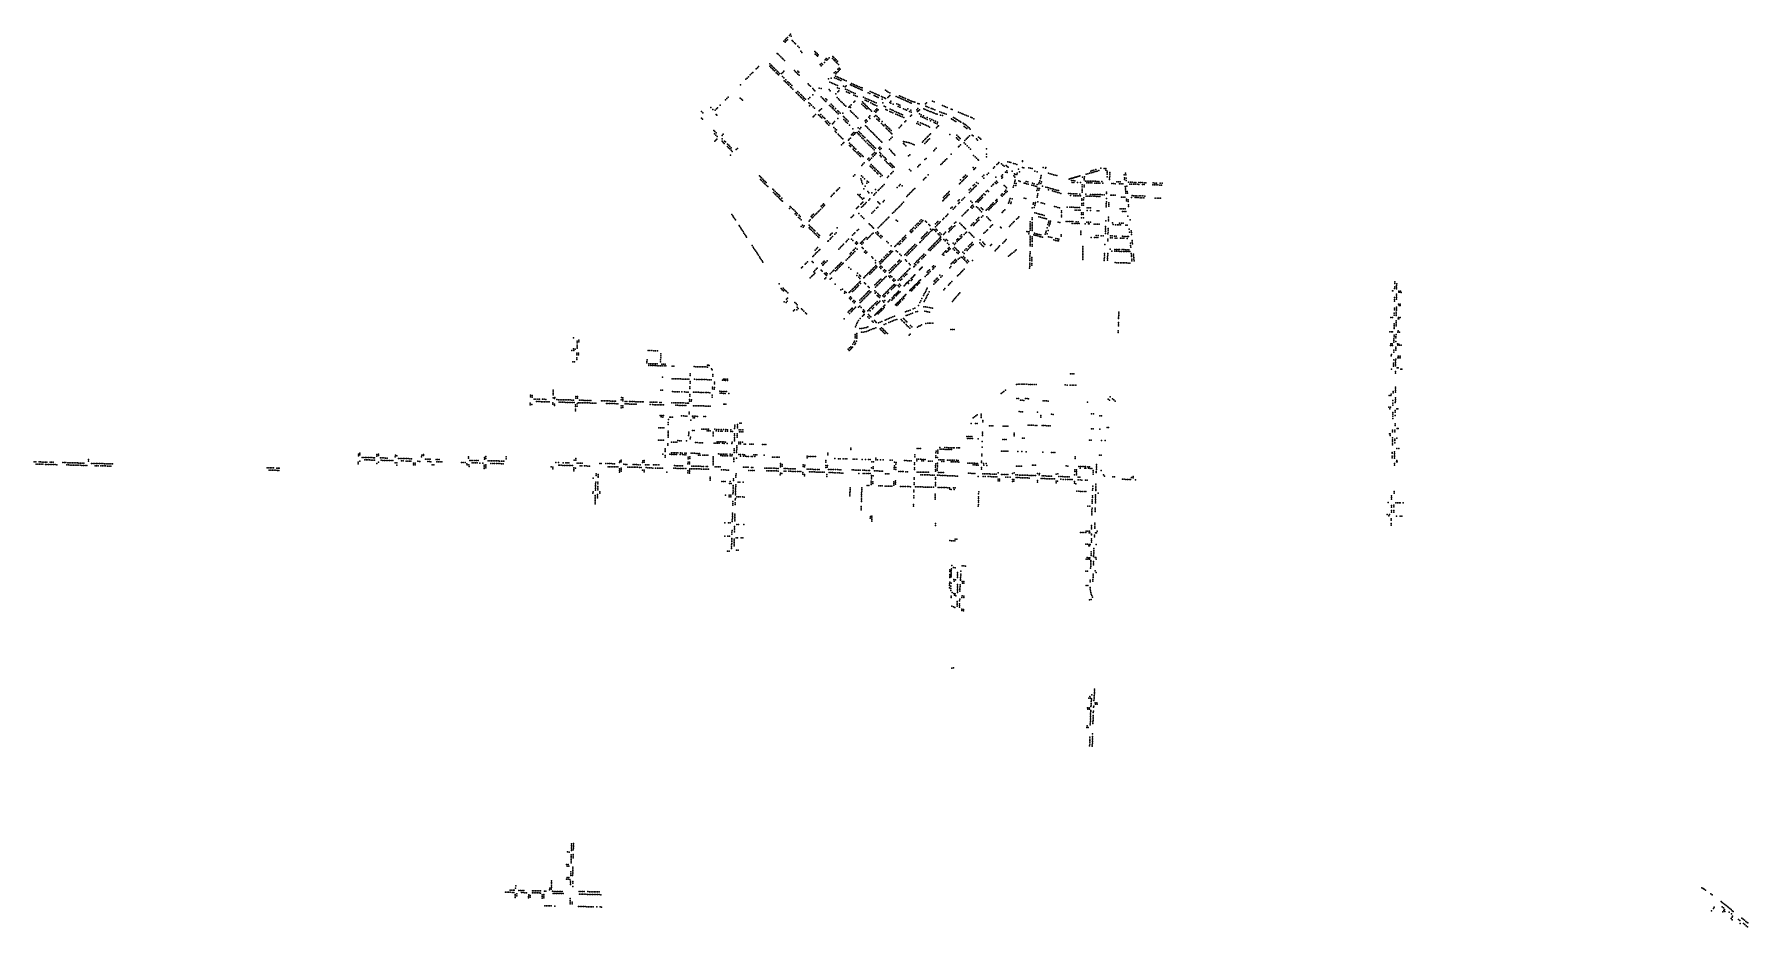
# Model space of a CAD drawing. Extents: x 484590 to 497623, y 5453287 to 5460069.
import ezdxf

# ---------------------------------------------------------------- set-up
doc = ezdxf.new("R2010")
doc.units = 0
doc.header["$MEASUREMENT"] = 0
doc.layers.add('Parking_Meter_Rates_and_Time_L', color=10, linetype='Continuous')

msp = doc.modelspace()

# ---------------------------------------------------------------- linework, layer by layer
at = {"layer": 'Parking_Meter_Rates_and_Time_L'}
for p in [(490292.07, 5460017.92), (490292.07, 5460017.92), (490300.74, 5460026.8), (490300.74, 5460026.8), (490302.09, 5460009.13), (490302.09, 5460009.13), (490309.65, 5460035.78), (490309.65, 5460035.78), (490310.1, 5460018.45), (490310.1, 5460018.45), (490318.04, 5460026.53), (490318.62, 5460045.17), (490318.62, 5460045.17), (490333.21, 5460059.8), (490342.11, 5460068.96), (490342.11, 5460068.96), (490346.03, 5460054.69), (490346.03, 5460054.69), (490354.824, 5460021.566), (490363.009, 5460013.365), (490363.009, 5460013.365), (490371.851, 5460004.658), (490371.851, 5460004.658), (490380.826, 5459995.653), (490380.826, 5459995.653), (490398.822, 5459977.859), (490398.822, 5459977.859), (490185.532, 5459844.052), (490241.792, 5459924.033), (490241.792, 5459924.033), (490248.953, 5459916.94), (490259.24, 5459906.684), (490259.24, 5459906.684), (490268.315, 5459897.671), (490268.315, 5459897.671), (490277.632, 5459888.441), (490277.632, 5459888.441), (490286.661, 5459879.425), (490286.661, 5459879.425), (490295.894, 5459870.398), (490407.772, 5459968.966), (490407.772, 5459968.966), (490419.332, 5459940.644), (490419.332, 5459940.644), (490429.026, 5459931.018), (490526.877, 5459938.987), (490530.416, 5459918.412), (490530.416, 5459918.412), (490535.174, 5459930.647), (490535.174, 5459930.647), (490539.167, 5459909.845), (490539.167, 5459909.845), (490544.045, 5459921.862), (490544.045, 5459921.862), (490547.623, 5459901.545), (490553.004, 5459912.99), (490553.004, 5459912.99), (490577.03, 5459848.257), (490577.03, 5459848.257), (490600.355, 5459854.224), (490604.53, 5459875.875), (490613.401, 5459884.802), (490613.401, 5459884.802), (490618.303, 5459872.344), (490618.303, 5459872.344), (490627.061, 5459881.072), (490627.061, 5459881.072), (490635.733, 5459889.943), (490661.805, 5459884.657), (490661.805, 5459884.657), (490662.79, 5459901.362), (490670.829, 5459875.739), (490670.829, 5459875.739), (490672.049, 5459892.24), (490672.049, 5459892.24), (490679.891, 5459866.803), (490679.891, 5459866.803), (490681.224, 5459883.166), (490681.224, 5459883.166), (490689.023, 5459857.759), (490689.023, 5459857.759), (490690.457, 5459873.99), (490690.457, 5459873.99), (490698.067, 5459848.763), (490698.067, 5459848.763), (490699.664, 5459864.862), (490699.664, 5459864.862), (490003.193, 5459727.625), (490012.361, 5459736.85), (490012.361, 5459736.85), (490021.804, 5459746.366), (490021.804, 5459746.366), (490036.22, 5459760.827), (490045.495, 5459770.245), (490045.495, 5459770.245), (490054.571, 5459779.448), (490054.571, 5459779.448), (490080.507, 5459805.571), (490090.088, 5459815.242), (490090.088, 5459815.242), (490099.437, 5459824.737), (490099.437, 5459824.737), (490183.97, 5459825.6), (490183.97, 5459825.6), (490192.72, 5459817), (490192.72, 5459817), (490194.246, 5459835.427), (490194.246, 5459835.427), (490201.72, 5459807.99), (490201.72, 5459807.99), (490203.049, 5459826.617), (490203.049, 5459826.617), (490210.53, 5459799.28), (490210.53, 5459799.28), (490211.809, 5459817.762), (490211.809, 5459817.762), (490219.33, 5459790.49), (490221.496, 5459808.137), (490221.496, 5459808.137), (490230.963, 5459798.861), (490230.963, 5459798.861), (490233.364, 5459776.505), (490233.364, 5459776.505), (490239.729, 5459789.964), (490239.729, 5459789.964), (490241.93, 5459768.436), (490241.93, 5459768.436), (490248.846, 5459781.056), (490248.846, 5459781.056), (490250.319, 5459760.142), (490257.588, 5459772.288), (490257.588, 5459772.288), (490274.798, 5459770.408), (490281.978, 5459748.386), (490283.727, 5459779.348), (490283.727, 5459779.348), (490291.092, 5459739.002), (490291.092, 5459739.002), (490292.483, 5459788.329), (490292.483, 5459788.329), (490294.327, 5459716.406), (490294.327, 5459716.406), (490306.18, 5459724.141), (490372.257, 5459792.944), (490372.257, 5459792.944), (490380.999, 5459784.274), (490380.999, 5459784.274), (490390.026, 5459775.262), (490390.026, 5459775.262), (490398.522, 5459766.839), (490398.522, 5459766.839), (490398.805, 5459788.184), (490398.805, 5459788.184), (490405.765, 5459781.218), (490408.067, 5459757.313), (490408.067, 5459757.313), (490568.147, 5459839.588), (490568.147, 5459839.588), (490576.246, 5459829.834), (490576.246, 5459829.834), (490585.7, 5459839.377), (490585.7, 5459839.377), (490629.985, 5459730.105), (490629.985, 5459730.105), (490651.832, 5459734.505), (490675.356, 5459775.878), (490675.356, 5459775.878), (490677.555, 5459738.601), (490677.555, 5459738.601), (490684.485, 5459784.929), (490684.485, 5459784.929), (490684.931, 5459749.848), (490685.959, 5459768.959), (490685.959, 5459768.959), (490689.431, 5459733.254), (490689.431, 5459733.254), (490694.764, 5459777.666), (490694.764, 5459777.666), (490696.658, 5459744.722), (490696.658, 5459744.722), (490701.656, 5459727.812), (490701.656, 5459727.812), (490703.016, 5459803.615), (490703.016, 5459803.615), (490703.435, 5459786.382), (490703.435, 5459786.382), (490707.08, 5459839.748), (490707.08, 5459839.748), (490708.224, 5459739.507), (490708.224, 5459739.507), (490711.878, 5459812.437), (490711.878, 5459812.437), (490712.281, 5459795.299), (490712.281, 5459795.299), (490713.274, 5459722.615), (490713.274, 5459722.615), (490719.46, 5459734.374), (490719.46, 5459734.374), (490720.9, 5459804.156), (490725.32, 5459717.18), (490730.821, 5459729.312), (490730.821, 5459729.312), (490742.091, 5459724.277), (490742.091, 5459724.277), (490753.329, 5459719.23), (490753.329, 5459719.23), (490764.625, 5459714.156), (490764.625, 5459714.156), (489857.456, 5459580.589), (489857.456, 5459580.589), (489866.839, 5459589.969), (489866.839, 5459589.969), (489959.433, 5459584.25), (489959.433, 5459584.25), (489962.115, 5459686.145), (489962.115, 5459686.145), (490302.896, 5459707.861), (490302.896, 5459707.861), (490312.02, 5459698.863), (490312.02, 5459698.863), (490320.751, 5459690.218), (490320.751, 5459690.218), (490322.152, 5459708.295), (490329.621, 5459681.432), (490329.621, 5459681.432), (490331.657, 5459698.929), (490331.657, 5459698.929), (490340.908, 5459670.156), (490340.908, 5459670.156), (490341.077, 5459689.585), (490341.077, 5459689.585), (490350.22, 5459661.063), (490350.22, 5459661.063), (490351.525, 5459679.141), (490351.525, 5459679.141), (490359.456, 5459651.934), (490359.456, 5459651.934), (490385.466, 5459625.782), (490390.878, 5459620.689), (490390.878, 5459620.689), (490397.534, 5459633.595), (490399.456, 5459612.169), (490399.456, 5459612.169), (490406.672, 5459624.549), (490406.672, 5459624.549), (490408.079, 5459603.567), (490408.079, 5459603.567), (490417.17, 5459594.43), (490417.17, 5459594.43), (490419.62, 5459611.693), (490426.456, 5459585.627), (490426.456, 5459585.627), (490428.551, 5459602.668), (490428.551, 5459602.668), (490437.374, 5459594.039), (490437.374, 5459594.039), (490446.726, 5459584.755), (490446.726, 5459584.755), (490475.453, 5459691.865), (490475.453, 5459691.865), (490484.386, 5459683.009), (490484.386, 5459683.009), (490489.962, 5459587.528), (490489.962, 5459587.528), (490492.966, 5459674.435), (490492.966, 5459674.435), (490510.914, 5459656.675), (490510.914, 5459656.675), (490511.017, 5459608.685), (490511.017, 5459608.685), (490519.904, 5459647.832), (490519.904, 5459647.832), (490527.826, 5459639.915), (490559.034, 5459658.536), (490559.034, 5459658.536), (490574.735, 5459657.069), (490575.464, 5459592.593), (490575.464, 5459592.593), (490584.35, 5459583.83), (490584.35, 5459583.83), (490635.376, 5459648.483), (490635.376, 5459648.483), (490642.243, 5459705.084), (490644.494, 5459639.312), (490644.494, 5459639.312), (490653.464, 5459700.058), (490653.464, 5459700.058), (490664.881, 5459694.89), (490664.881, 5459694.89), (490676.444, 5459689.689), (490676.444, 5459689.689), (490686.231, 5459616.059), (490687.817, 5459684.582), (490687.817, 5459684.582), (490695.954, 5459588.396), (490699.147, 5459679.506), (490699.147, 5459679.506), (490699.89, 5459661.723), (490699.89, 5459661.723), (490701.677, 5459631.679), (490710.032, 5459640.088), (490710.032, 5459640.088), (490711.483, 5459656.56), (490746.168, 5459675.639), (490746.168, 5459675.639), (490758.545, 5459670.953), (490758.545, 5459670.953), (490761.445, 5459651.502), (490766.209, 5459678.53), (490769.198, 5459630.585), (490769.198, 5459630.585), (490773.432, 5459646.182), (490773.432, 5459646.182), (490780.301, 5459625.622), (490780.301, 5459625.622), (490785.118, 5459640.839), (490785.118, 5459640.839), (490790.785, 5459620.915), (490790.785, 5459620.915), (490797.203, 5459635.461), (490797.203, 5459635.461), (490797.293, 5459684.946), (490797.293, 5459684.946), (490806.222, 5459695.513), (490806.222, 5459695.513), (490808.501, 5459679.913), (490808.501, 5459679.913), (490808.664, 5459630.346), (490808.664, 5459630.346), (490817.599, 5459690.399), (490817.599, 5459690.399), (490820.29, 5459674.626), (490820.29, 5459674.626), (490822.256, 5459624.163), (490822.256, 5459624.163), (490824.459, 5459605.701), (490824.459, 5459605.701), (490829.504, 5459685.044), (490829.504, 5459685.044), (490831.546, 5459669.6), (490831.546, 5459669.6), (490832.818, 5459619.463), (490832.818, 5459619.463), (490836.2, 5459600.49), (490836.2, 5459600.49), (490840.769, 5459680.11), (490840.769, 5459680.11), (490842.535, 5459664.659), (490842.535, 5459664.659), (490847.873, 5459595.21), (490852.861, 5459675.193), (490852.861, 5459675.193), (490853.691, 5459659.579), (490853.691, 5459659.579), (490864.598, 5459670.434), (490864.598, 5459670.434), (490865.102, 5459654.376), (490865.102, 5459654.376), (490875.973, 5459649.486), (490875.973, 5459649.486), (490876.171, 5459665.746), (490876.171, 5459665.746), (490887.543, 5459644.19), (490887.916, 5459661.052), (490887.916, 5459661.052), (490898.184, 5459589.959), (490898.184, 5459589.959), (490910.636, 5459584.344), (490910.636, 5459584.344), (490933.863, 5459623.067), (490933.863, 5459623.067), (490944.881, 5459618.085), (490944.881, 5459618.085), (490948.522, 5459633.246), (490948.522, 5459633.246), (490959.373, 5459628.486), (490959.373, 5459628.486), (490971.195, 5459623.202), (490971.195, 5459623.202), (490977.329, 5459603.727), (490977.329, 5459603.727), (490982.51, 5459618.227), (490982.51, 5459618.227), (490988.359, 5459598.852), (490988.359, 5459598.852), (490993.505, 5459613.31), (490993.505, 5459613.31), (490999.344, 5459593.899), (490999.344, 5459593.899), (491004.988, 5459608.086), (491004.988, 5459608.086), (491009.054, 5459589.569), (491016.353, 5459603.054), (491016.353, 5459603.054), (491033.717, 5459595.277), (491044.947, 5459590.36), (491044.947, 5459590.36), (491056.199, 5459585.253), (491056.199, 5459585.253), (491064.622, 5459581.43), (491064.988, 5459643.36), (491064.988, 5459643.36), (491075.34, 5459636.681), (491075.34, 5459636.681), (491081.638, 5459587.624), (491085.873, 5459630.095), (491085.873, 5459630.095), (491090.046, 5459595.991), (491090.046, 5459595.991), (491096.392, 5459623.823), (491098.506, 5459604.081), (491098.506, 5459604.081), (491146.8, 5459595.748), (491146.8, 5459595.748), (491157.582, 5459590.758), (491157.582, 5459590.758), (491169.021, 5459585.622), (491169.021, 5459585.622), (491171.171, 5459601.428), (491171.171, 5459601.428), (491180.551, 5459580.484), (491180.551, 5459580.484), (491182.023, 5459596.554), (491182.023, 5459596.554), (491193.2, 5459591.536), (491193.2, 5459591.536), (491204.799, 5459586.365), (491204.799, 5459586.365), (491215.722, 5459581.51), (491215.722, 5459581.51), (489665.851, 5459483.08), (489665.851, 5459483.08), (489676.348, 5459472.323), (489735.206, 5459513.127), (489750.667, 5459497.826), (489769.206, 5459493.665), (489776.616, 5459458.469), (489778.152, 5459501.44), (489778.152, 5459501.44), (489780.973, 5459454.08), (489787.542, 5459509.974), (489787.542, 5459509.974), (489807.789, 5459530.428), (489807.789, 5459530.428), (489848.641, 5459571.631), (489968.221, 5459575.513), (489968.221, 5459575.513), (489976.39, 5459567.417), (490435.638, 5459576.477), (490435.638, 5459576.477), (490445.055, 5459567.092), (490445.055, 5459567.092), (490456.077, 5459575.591), (490456.077, 5459575.591), (490479.924, 5459577.51), (490479.924, 5459577.51), (490482.537, 5459549.256), (490487.673, 5459524.522), (490487.673, 5459524.522), (490491.889, 5459539.98), (490491.889, 5459539.98), (490500.624, 5459531.299), (490500.624, 5459531.299), (490513.783, 5459518.304), (490522.479, 5459450.298), (490522.479, 5459450.298), (490524.416, 5459507.674), (490530.959, 5459458.843), (490530.959, 5459458.843), (490556.01, 5459456.62), (490559.788, 5459486.608), (490561.37, 5459451.401), (490561.37, 5459451.401), (490568.536, 5459495.38), (490568.536, 5459495.38), (490572.286, 5459460.073), (490572.286, 5459460.073), (490576.789, 5459503.705), (490576.789, 5459503.705), (490593.021, 5459575.174), (490593.021, 5459575.174), (490601.781, 5459566.497), (490601.781, 5459566.497), (490609.836, 5459558.477), (490610.098, 5459578.492), (490618.757, 5459569.872), (490618.757, 5459569.872), (490639.597, 5459529.013), (490639.597, 5459529.013), (490648.713, 5459519.85), (490648.713, 5459519.85), (490651.643, 5459537.266), (490651.643, 5459537.266), (490657.934, 5459510.695), (490657.934, 5459510.695), (490661.029, 5459527.93), (490661.029, 5459527.93), (490667.061, 5459501.633), (490667.061, 5459501.633), (490670.304, 5459518.753), (490670.304, 5459518.753), (490676.304, 5459492.52), (490676.304, 5459492.52), (490683.625, 5459505.509), (490685.547, 5459483.393), (490685.547, 5459483.393), (490694.77, 5459474.221), (490694.77, 5459474.221), (490701.067, 5459488.144), (490701.067, 5459488.144), (490703.53, 5459465.46), (490705.971, 5459578.372), (490705.971, 5459578.372), (490709.919, 5459479.399), (490709.919, 5459479.399), (490715.347, 5459569.108), (490715.347, 5459569.108), (490718.737, 5459470.649), (490718.737, 5459470.649), (490725.209, 5459559.326), (490725.209, 5459559.326), (490734.99, 5459549.544), (490734.99, 5459549.544), (490740.805, 5459469.148), (490740.805, 5459469.148), (490744.542, 5459540.097), (490744.542, 5459540.097), (490753.901, 5459530.952), (490753.901, 5459530.952), (490762.856, 5459522.024), (490762.856, 5459522.024), (490786.319, 5459515.246), (490793.832, 5459522.827), (490793.832, 5459522.827), (490798.145, 5459486.894), (490798.145, 5459486.894), (490799.483, 5459513.624), (490799.483, 5459513.624), (490802.653, 5459531.678), (490802.653, 5459531.678), (490807.146, 5459478.012), (490807.146, 5459478.012), (490816.635, 5459468.505), (490816.635, 5459468.505), (490823.354, 5459552.478), (490823.354, 5459552.478), (490825.9, 5459459.303), (490825.9, 5459459.303), (490832.333, 5459561.514), (490832.333, 5459561.514), (490835.2, 5459449.989), (490835.2, 5459449.989), (490884.085, 5459539.027), (490888.946, 5459554.505), (490888.946, 5459554.505), (490894.969, 5459528.703), (490897.704, 5459545.806), (490897.704, 5459545.806), (490903.863, 5459519.893), (490903.863, 5459519.893), (490906.261, 5459537.351), (490906.261, 5459537.351), (490909.751, 5459567.442), (490909.751, 5459567.442), (490912.684, 5459511.164), (490912.684, 5459511.164), (490915.392, 5459528.337), (490915.392, 5459528.337), (490920.155, 5459562.746), (490920.155, 5459562.746), (490921.485, 5459502.498), (490921.485, 5459502.498), (490922.359, 5459579.113), (490922.359, 5459579.113), (490924.068, 5459519.777), (490924.068, 5459519.777), (490931.742, 5459557.477), (490931.742, 5459557.477), (490932.612, 5459511.376), (490932.612, 5459511.376), (490934.462, 5459573.681), (490934.462, 5459573.681), (490941.394, 5459502.629), (490941.394, 5459502.629), (490946.633, 5459568.301), (490946.633, 5459568.301), (490950.093, 5459494.147), (490950.093, 5459494.147), (490953.422, 5459547.112), (490953.422, 5459547.112), (490958.811, 5459485.429), (490958.811, 5459485.429), (490958.853, 5459562.683), (490958.853, 5459562.683), (490964.502, 5459541.689), (490964.502, 5459541.689), (490970.26, 5459557.685), (490970.26, 5459557.685), (490975.509, 5459536.486), (490975.509, 5459536.486), (490981.6, 5459552.575), (490981.6, 5459552.575), (490981.815, 5459486.026), (490981.815, 5459486.026), (490986.709, 5459531.481), (490986.709, 5459531.481), (490990.118, 5459477.09), (490990.118, 5459477.09), (490990.462, 5459494.834), (490990.462, 5459494.834), (490992.093, 5459452.467), (490992.093, 5459452.467), (490992.929, 5459547.427), (490992.929, 5459547.427), (490998.133, 5459526.397), (490998.133, 5459526.397), (490999.104, 5459503.477), (490999.104, 5459503.477), (490999.294, 5459486.323), (490999.294, 5459486.323), (491008.351, 5459495.525), (491038.582, 5459576.356), (491044.49, 5459549.322), (491053.446, 5459522.201), (491065.299, 5459516.905), (491065.299, 5459516.905), (491066.506, 5459496.985), (491066.506, 5459496.985), (491078.422, 5459491.649), (491097.031, 5459483.268), (491097.031, 5459483.268), (491097.08, 5459550.23), (491097.08, 5459550.23), (491099.893, 5459499.421), (491099.893, 5459499.421), (491104.039, 5459561.41), (491104.039, 5459561.41), (491104.82, 5459546.77), (491108.929, 5459477.938), (491108.929, 5459477.938), (491111.996, 5459493.919), (491111.996, 5459493.919), (491120.593, 5459472.699), (491120.593, 5459472.699), (491123.763, 5459488.689), (491123.763, 5459488.689), (491124.1, 5459538.1), (491124.1, 5459538.1), (491135.664, 5459483.282), (491135.664, 5459483.282), (491144.392, 5459461.952), (491144.392, 5459461.952), (491147.732, 5459477.875), (491147.732, 5459477.875), (491150.223, 5459540.626), (491150.223, 5459540.626), (491156.261, 5459456.665), (491156.261, 5459456.665), (491159.73, 5459472.494), (491159.73, 5459472.494), (491161.15, 5459521.39), (491161.15, 5459521.39), (491162.505, 5459535.072), (491162.505, 5459535.072), (491168.123, 5459451.346), (491168.123, 5459451.346), (491171.692, 5459467.13), (491171.692, 5459467.13), (491172.82, 5459516.14), (491174.406, 5459529.699), (491174.406, 5459529.699), (491174.97, 5459515.492), (491184.248, 5459461.454), (491184.248, 5459461.454), (491192.496, 5459575.077), (491192.496, 5459575.077), (491195.016, 5459456.64), (491195.016, 5459456.64), (491202.211, 5459502.86), (491202.211, 5459502.86), (491204.303, 5459569.814), (491204.303, 5459569.814), (491213.908, 5459497.653), (491213.908, 5459497.653), (491215.618, 5459564.731), (491215.618, 5459564.731), (491225.538, 5459492.4), (491226.837, 5459559.711), (491226.837, 5459559.711), (491234.048, 5459502.943), (491234.048, 5459502.943), (491234.844, 5459572.783), (491237.6, 5459554.85), (491237.6, 5459554.85), (491245.261, 5459568.135), (491245.261, 5459568.135), (491247.916, 5459482.275), (491247.916, 5459482.275), (491248.484, 5459549.879), (491248.484, 5459549.879), (491256.444, 5459563.292), (491256.444, 5459563.292), (491257.312, 5459492.443), (491257.312, 5459492.443), (491258.637, 5459545.398), (491259.237, 5459477.19), (491259.237, 5459477.19), (491262.955, 5459455.612), (491262.955, 5459455.612), (491267.832, 5459559.095), (491267.832, 5459559.095), (491279.419, 5459554.922), (491279.419, 5459554.922), (491286.934, 5459552.229), (491302.132, 5459495.019), (491302.132, 5459495.019), (491308.942, 5459481.111), (491310.459, 5459543.731), (491310.747, 5459503.818), (491310.747, 5459503.818), (491314.706, 5459486.931), (491314.706, 5459486.931), (491321.117, 5459539.88), (491321.117, 5459539.88), (491323.393, 5459495.549), (491324.108, 5459463.37), (491324.108, 5459463.37), (491336.754, 5459457.67), (491336.754, 5459457.67), (491352.54, 5459450.209), (491352.54, 5459450.209), (491355.22, 5459502.167), (491355.22, 5459502.167), (491366.967, 5459496.885), (491366.967, 5459496.885), (491367.547, 5459539.703), (491367.547, 5459539.703), (491370.414, 5459522.151), (491376.28, 5459548.468), (491376.28, 5459548.468), (491378.102, 5459492.306), (491378.102, 5459492.306), (491381.595, 5459518.087), (491381.595, 5459518.087), (491389.686, 5459487.84), (491389.686, 5459487.84), (491393.285, 5459513.562), (491393.285, 5459513.562), (491401.159, 5459483.203), (491401.159, 5459483.203), (491411.828, 5459505.634), (491412.509, 5459478.646), (491412.509, 5459478.646), (491416.62, 5459504.17), (491422.544, 5459559.619), (491422.544, 5459559.619), (491423.541, 5459474.208), (491423.541, 5459474.208), (491427.87, 5459499.709), (491427.87, 5459499.709), (491433.727, 5459554.999), (491433.727, 5459554.999), (491434.559, 5459469.821), (491434.559, 5459469.821), (491439.046, 5459495.256), (491439.046, 5459495.256), (491446.185, 5459465.383), (491446.185, 5459465.383), (491458.557, 5459461.265), (491458.557, 5459461.265), (491478.58, 5459479.594), (491478.58, 5459479.594), (491483.76, 5459454.374), (491483.76, 5459454.374), (491490.239, 5459475.053), (491490.239, 5459475.053), (491496.892, 5459450.905), (491497.62, 5459528.37), (491497.62, 5459528.37), (491502.083, 5459470.334), (491502.083, 5459470.334), (491509.52, 5459523.45), (491509.52, 5459523.45), (491513.592, 5459465.904), (491513.592, 5459465.904), (491520.98, 5459518.63), (491520.98, 5459518.63), (491525.337, 5459461.336), (491525.337, 5459461.336), (491533.72, 5459513.37), (491533.72, 5459513.37), (491564.465, 5459500.591), (491564.465, 5459500.591), (491571.356, 5459497.72), (491620.568, 5459476.922), (491620.568, 5459476.922), (491632.484, 5459472.253), (491632.484, 5459472.253), (491644.479, 5459467.228), (491644.479, 5459467.228), (491656.349, 5459462.297), (491656.349, 5459462.297), (491668.362, 5459457.274), (491668.362, 5459457.274), (491680.405, 5459452.273), (491680.405, 5459452.273), (489664.71, 5459431.454), (489664.71, 5459431.454), (489672.739, 5459423.383), (489672.739, 5459423.383), (489758.168, 5459338.415), (489758.168, 5459338.415), (489767.303, 5459329.365), (489767.303, 5459329.365), (489776.563, 5459320.25), (489776.563, 5459320.25), (490514.31, 5459441.966), (490570.688, 5459442.115), (490570.688, 5459442.115), (490579.943, 5459432.897), (490579.943, 5459432.897), (490585.485, 5459446.901), (490595.037, 5459437.487), (490595.037, 5459437.487), (490604.26, 5459428.245), (490604.26, 5459428.245), (490607.201, 5459405.44), (490607.201, 5459405.44), (490616.321, 5459396.538), (490616.321, 5459396.538), (490621.749, 5459410.72), (490621.749, 5459410.72), (490624.565, 5459388.148), (490624.565, 5459388.148), (490631.141, 5459401.387), (490631.141, 5459401.387), (490633.603, 5459379.493), (490640.532, 5459392.053), (490640.532, 5459392.053), (490660.578, 5459388.189), (490669.005, 5459396.732), (490669.005, 5459396.732), (490672.671, 5459360.526), (490672.671, 5459360.526), (490677.61, 5459405.346), (490677.61, 5459405.346), (490681.798, 5459331.907), (490681.798, 5459331.907), (490682.009, 5459351.35), (490682.009, 5459351.35), (490690.305, 5459323.445), (490691.44, 5459341.745), (490691.44, 5459341.745), (490701.93, 5459430.005), (490744.712, 5459444.826), (490747.295, 5459420.773), (490747.295, 5459420.773), (490753.678, 5459435.983), (490753.678, 5459435.983), (490756.743, 5459411.452), (490756.743, 5459411.452), (490762.433, 5459427.262), (490762.433, 5459427.262), (490766.169, 5459402.074), (490766.169, 5459402.074), (490771.41, 5459418.317), (490771.41, 5459418.317), (490775.067, 5459393.207), (490775.067, 5459393.207), (490780.277, 5459409.548), (490780.277, 5459409.548), (490790.7, 5459377.603), (490790.7, 5459377.603), (490816.766, 5459351.791), (490816.766, 5459351.791), (490823.404, 5459323.938), (490823.404, 5459323.938), (490836.172, 5459319.258), (490844.209, 5459441.101), (490844.209, 5459441.101), (490847.861, 5459321.543), (490847.861, 5459321.543), (490854.632, 5459430.763), (490854.632, 5459430.763), (490855.686, 5459358.927), (490855.686, 5459358.927), (490860.624, 5459329.717), (490860.624, 5459329.717), (490868.386, 5459351.808), (490868.386, 5459351.808), (490869.838, 5459320.589), (490869.838, 5459320.589), (490877.195, 5459360.591), (490909.076, 5459410.144), (490912.312, 5459373.571), (490912.312, 5459373.571), (490915.297, 5459398.849), (490915.297, 5459398.849), (490918.769, 5459419.833), (490918.769, 5459419.833), (490921.413, 5459364.558), (490921.413, 5459364.558), (490924.613, 5459408.189), (490924.613, 5459408.189), (490930.822, 5459355.249), (490930.822, 5459355.249), (490937.392, 5459439.323), (490937.392, 5459439.323), (490940.359, 5459345.716), (490940.359, 5459345.716), (490945.681, 5459429.769), (490945.681, 5459429.769), (490946.193, 5459448.244), (490946.193, 5459448.244), (490949.859, 5459336.313), (490949.859, 5459336.313), (490958.557, 5459327.687), (490958.557, 5459327.687), (490967.039, 5459319.171), (490967.039, 5459319.171), (490980.602, 5459443.904), (490980.602, 5459443.904), (490999.432, 5459425.265), (490999.432, 5459425.265), (491001.149, 5459443.505), (491001.149, 5459443.505), (491008.031, 5459416.776), (491008.031, 5459416.776), (491010.255, 5459434.4), (491010.255, 5459434.4), (491016.373, 5459408.584), (491016.373, 5459408.584), (491019.575, 5459425.245), (491019.575, 5459425.245), (491033.75, 5459391.232), (491038.026, 5459406.734), (491038.026, 5459406.734), (491043.407, 5459381.801), (491043.407, 5459381.801), (491052.501, 5459372.736), (491052.501, 5459372.736), (491062.214, 5459382.81), (491069.778, 5459355.475), (491069.778, 5459355.475), (491070.778, 5459374.311), (491070.778, 5459374.311), (491078.095, 5459347.177), (491078.095, 5459347.177), (491080.309, 5459364.905), (491080.309, 5459364.905), (491086.741, 5459338.717), (491086.741, 5459338.717), (491089.048, 5459356.246), (491089.048, 5459356.246), (491095.708, 5459329.683), (491095.708, 5459329.683), (491098.272, 5459347.002), (491098.272, 5459347.002), (491104.865, 5459320.663), (491104.865, 5459320.663), (491107.601, 5459337.819), (491107.601, 5459337.819), (491167.996, 5459359.022), (491177.427, 5459368.484), (491177.427, 5459368.484), (491179.889, 5459446.054), (491179.889, 5459446.054), (491186.79, 5459378.044), (491186.79, 5459378.044), (491191.686, 5459440.74), (491191.686, 5459440.74), (491202.901, 5459435.688), (491211.921, 5459403.294), (491220.361, 5459411.702), (491220.361, 5459411.702), (491254.442, 5459446.795), (491254.442, 5459446.795), (491304.007, 5459390.289), (491304.007, 5459390.289), (491311.069, 5459404.477), (491311.069, 5459404.477), (491315.781, 5459384.969), (491315.781, 5459384.969), (491328.302, 5459379.304), (491328.302, 5459379.304), (491331.032, 5459395.441), (491331.032, 5459395.441), (491334.211, 5459443.758), (491334.211, 5459443.758), (491342.458, 5459390.36), (491342.458, 5459390.36), (491346.006, 5459438.44), (491346.006, 5459438.44), (491354.413, 5459385.018), (491354.413, 5459385.018), (491357.864, 5459433.186), (491357.864, 5459433.186), (491365.085, 5459380.196), (491365.085, 5459380.196), (491369.709, 5459427.893), (491369.709, 5459427.893), (491376.493, 5459375.121), (491376.493, 5459375.121), (491381.543, 5459422.501), (491382.136, 5459437.241), (491382.136, 5459437.241), (491388.293, 5459369.766), (491388.293, 5459369.766), (491400.367, 5459364.088), (491400.367, 5459364.088), (491402.658, 5459427.388), (491406.203, 5459411.155), (491417.029, 5459421.471), (491417.029, 5459421.471), (491430.904, 5459414.951), (491430.904, 5459414.951), (491433.84, 5459398.96), (491433.84, 5459398.96), (491445.33, 5459393.77), (491445.33, 5459393.77), (491445.592, 5459408.653), (491445.592, 5459408.653), (491452.133, 5459358.123), (491452.133, 5459358.123), (491456.51, 5459388.72), (491460.857, 5459401.791), (491460.857, 5459401.791), (491461.256, 5459367.344), (491461.256, 5459367.344), (491466.437, 5459372.699), (491566.497, 5459425.601), (491568.733, 5459424.352), (491579.346, 5459418.665), (491579.346, 5459418.665), (491580.891, 5459437.246), (491580.891, 5459437.246), (491589.795, 5459412.605), (491589.795, 5459412.605), (491591.361, 5459431.389), (491591.361, 5459431.389), (491599.674, 5459406.647), (491599.674, 5459406.647), (491601.945, 5459424.933), (491601.945, 5459424.933), (491612.34, 5459418.683), (491612.34, 5459418.683), (491622.725, 5459412.294), (491622.725, 5459412.294), (491633.079, 5459405.818), (491633.079, 5459405.818), (491638.658, 5459402.277), (491654.32, 5459392.572), (491660.521, 5459388.834), (491660.521, 5459388.834), (491663.94, 5459368.358), (491663.94, 5459368.358), (491671.015, 5459382.345), (491671.015, 5459382.345), (491673.468, 5459360.579), (491673.468, 5459360.579), (491681.301, 5459375.156), (491681.301, 5459375.156), (491682.192, 5459352.028), (491682.192, 5459352.028), (491691.141, 5459366.948), (491691.141, 5459366.948), (491692.365, 5459447.328), (491700.371, 5459357.929), (491700.371, 5459357.929), (491708.261, 5459349.059), (491708.261, 5459349.059), (491712.899, 5459438.492), (491712.899, 5459438.492), (491724.209, 5459433.242), (491724.209, 5459433.242), (491735.418, 5459427.646), (491735.418, 5459427.646), (489764.327, 5459312.829), (489764.327, 5459312.829), (489765.969, 5459256.419), (489773.721, 5459302.779), (489773.721, 5459302.779), (489774.197, 5459264.641), (489774.197, 5459264.641), (489782.398, 5459272.967), (489782.398, 5459272.967), (489783.257, 5459293.242), (489783.257, 5459293.242), (489821.068, 5459299.22), (489821.068, 5459299.22), (489821.213, 5459256.119), (489821.213, 5459256.119), (489822.376, 5459274.866), (489822.376, 5459274.866), (489830.323, 5459247.069), (489830.323, 5459247.069), (489830.598, 5459308.865), (489830.598, 5459308.865), (489838.461, 5459239.004), (489840.99, 5459256.381), (489840.99, 5459256.381), (489846.892, 5459250.608), (489861.588, 5459216.042), (489861.588, 5459216.042), (489862.638, 5459234.858), (489862.638, 5459234.858), (489871.003, 5459206.661), (489871.003, 5459206.661), (489871.934, 5459225.613), (489871.934, 5459225.613), (489880.437, 5459197.294), (489880.437, 5459197.294), (489881.311, 5459216.342), (489881.311, 5459216.342), (489891.026, 5459206.574), (489891.026, 5459206.574), (489929.281, 5459192.735), (489929.281, 5459192.735), (489938.666, 5459202.207), (489938.666, 5459202.207), (490703.489, 5459310.32), (490703.489, 5459310.32), (490712.922, 5459301.059), (490712.922, 5459301.059), (490722.361, 5459291.589), (490722.361, 5459291.589), (490730.397, 5459229.199), (490730.882, 5459282.966), (490730.882, 5459282.966), (490739.015, 5459237.918), (490739.015, 5459237.918), (490739.542, 5459274.322), (490748.172, 5459247.179), (490748.172, 5459247.179), (490781.918, 5459264.751), (490788.039, 5459270.985), (490788.039, 5459270.985), (490790.439, 5459223.733), (490790.439, 5459223.733), (490791.494, 5459242.05), (490791.494, 5459242.05), (490797.168, 5459280.059), (490797.168, 5459280.059), (490798.867, 5459215.307), (490798.867, 5459215.307), (490801.031, 5459232.63), (490801.031, 5459232.63), (490805.448, 5459305.784), (490810.927, 5459222.861), (490810.927, 5459222.861), (490814.059, 5459314.431), (490814.059, 5459314.431), (490817.899, 5459196.271), (490817.899, 5459196.271), (490818.875, 5459301.988), (490818.875, 5459301.988), (490820.059, 5459213.762), (490820.059, 5459213.762), (490827.781, 5459310.972), (490827.781, 5459310.972), (490829.249, 5459204.604), (490829.249, 5459204.604), (490838.809, 5459195.106), (490838.809, 5459195.106), (490856.319, 5459312.566), (490856.319, 5459312.566), (490864.433, 5459303.784), (490864.433, 5459303.784), (490873.853, 5459294.134), (490873.853, 5459294.134), (490879.082, 5459311.388), (490879.082, 5459311.388), (490884.165, 5459283.356), (490884.165, 5459283.356), (490890.187, 5459300.34), (490894.197, 5459273.733), (490894.197, 5459273.733), (490897.395, 5459293.247), (490897.395, 5459293.247), (490905.268, 5459262.243), (490905.268, 5459262.243), (490906.565, 5459284.124), (490906.565, 5459284.124), (490915.473, 5459252.173), (490925.494, 5459265.472), (490925.494, 5459265.472), (490928.669, 5459238.806), (490928.669, 5459238.806), (490935.148, 5459255.711), (490935.148, 5459255.711), (490937.758, 5459228.554), (490937.758, 5459228.554), (490943.425, 5459247.484), (490943.425, 5459247.484), (490947.715, 5459220.341), (490947.715, 5459220.341), (490951.84, 5459237.997), (490951.84, 5459237.997), (490958.242, 5459210.519), (490958.242, 5459210.519), (490961.377, 5459229.732), (490961.377, 5459229.732), (490967.261, 5459201.944), (490967.261, 5459201.944), (490970.701, 5459220.447), (490970.701, 5459220.447), (490975.659, 5459310.602), (490975.659, 5459310.602), (490977.5, 5459191.413), (490977.5, 5459191.413), (490979.613, 5459211.646), (490979.613, 5459211.646), (490984.359, 5459302.052), (490984.359, 5459302.052), (490988.71, 5459202.62), (490988.71, 5459202.62), (490992.995, 5459293.335), (490992.995, 5459293.335), (491001.955, 5459284.519), (491001.955, 5459284.519), (491010.789, 5459275.796), (491010.789, 5459275.796), (491013.188, 5459203.081), (491013.188, 5459203.081), (491019.486, 5459267.155), (491019.486, 5459267.155), (491021.439, 5459211.468), (491021.439, 5459211.468), (491021.533, 5459192.331), (491021.533, 5459192.331), (491028.778, 5459257.954), (491028.778, 5459257.954), (491030.672, 5459201.636), (491030.672, 5459201.636), (491037.02, 5459249.765), (491037.02, 5459249.765), (491095.516, 5459195.329), (491096.169, 5459267.697), (491096.169, 5459267.697), (491105.507, 5459277.021), (491105.507, 5459277.021), (491111.664, 5459313.556), (491114.923, 5459286.476), (491114.923, 5459286.476), (491201.618, 5459239.903), (491201.618, 5459239.903), (491202.225, 5459253.957), (491209.733, 5459231.256), (491209.733, 5459231.256), (491210.68, 5459252.2), (491210.68, 5459252.2), (491218.979, 5459222.022), (491218.979, 5459222.022), (491223.127, 5459249.46), (491223.127, 5459249.46), (491235.931, 5459246.62), (491235.931, 5459246.62), (491248.119, 5459243.765), (491248.119, 5459243.765), (491260.08, 5459239.8), (491260.08, 5459239.8), (491271.969, 5459234.325), (491271.969, 5459234.325), (491282.696, 5459227.799), (491282.696, 5459227.799), (491345.211, 5459250.283), (491345.211, 5459250.283), (491354.146, 5459259.398), (491354.146, 5459259.398), (491363.056, 5459268.361), (491363.056, 5459268.361), (491364.106, 5459239.491), (491364.106, 5459239.491), (491371.982, 5459277.318), (491371.982, 5459277.318), (491373.16, 5459248.315), (491373.16, 5459248.315), (491380.964, 5459286.345), (491380.964, 5459286.345), (491382.108, 5459257.168), (491382.108, 5459257.168), (491389.666, 5459295.101), (491389.666, 5459295.101), (491390.286, 5459265.933), (491390.286, 5459265.933), (491398.413, 5459303.963), (491398.413, 5459303.963), (491398.866, 5459274.561), (491406.814, 5459312.303), (491406.814, 5459312.303), (491440.825, 5459193.75), (491440.825, 5459193.75), (491450.298, 5459203.408), (491450.298, 5459203.408), (491554.107, 5459307.794), (491554.107, 5459307.794), (491604.808, 5459280.956), (491604.808, 5459280.956), (491607.952, 5459301.44), (491607.952, 5459301.44), (491613.033, 5459272.912), (491613.033, 5459272.912), (491616.25, 5459293.176), (491616.25, 5459293.176), (491620.369, 5459214.077), (491621.505, 5459264.823), (491621.505, 5459264.823), (491624.467, 5459285.078), (491624.467, 5459285.078), (491626.036, 5459219.823), (491626.036, 5459219.823), (491633.355, 5459276.187), (491633.355, 5459276.187), (491635.274, 5459229.051), (491635.274, 5459229.051), (491661.875, 5459245.415), (491668.523, 5459262.205), (491668.523, 5459262.205), (491674.063, 5459234.294), (491674.063, 5459234.294), (491677.291, 5459270.958), (491677.291, 5459270.958), (491685.884, 5459279.634), (491685.884, 5459279.634), (491686.294, 5459221.474), (491686.294, 5459221.474), (491694.414, 5459288.259), (491694.414, 5459288.259), (491698.68, 5459208.673), (491698.68, 5459208.673), (491703.143, 5459297.082), (491703.143, 5459297.082), (491711.26, 5459196.748), (491711.26, 5459196.748), (491723.999, 5459303.531), (491723.999, 5459303.531), (491732.585, 5459296.346), (491732.585, 5459296.346), (491755.544, 5459274.032), (491755.544, 5459274.032), (491764.599, 5459265.065), (491764.599, 5459265.065), (491772.356, 5459288.255), (491772.356, 5459288.255), (491781.528, 5459280.003), (491781.528, 5459280.003), (491790.293, 5459271.43), (491790.293, 5459271.43), (491832.601, 5459199.117), (491832.601, 5459199.117), (489886.33, 5459149.466), (489886.33, 5459149.466), (489889.905, 5459187.949), (489889.905, 5459187.949), (489899.49, 5459178.414), (490827.399, 5459186.916), (490827.399, 5459186.916), (490836.629, 5459177.734), (490836.629, 5459177.734), (490846.601, 5459167.84), (490846.601, 5459167.84), (490856.831, 5459157.613), (490856.831, 5459157.613), (490857.71, 5459176.22), (490857.71, 5459176.22), (490866.081, 5459148.374), (490866.081, 5459148.374), (490867.339, 5459166.295), (490867.339, 5459166.295), (490875.494, 5459139.028), (490875.494, 5459139.028), (490876.407, 5459157.397), (490876.407, 5459157.397), (490883.558, 5459072.511), (490886.004, 5459148.08), (490886.004, 5459148.08), (490892.748, 5459081.779), (490892.748, 5459081.779), (490895.048, 5459139.058), (490895.048, 5459139.058), (490902.379, 5459091.418), (490902.379, 5459091.418), (490930.173, 5459119.438), (490938.87, 5459128.185), (490938.87, 5459128.185), (490939.599, 5459109.906), (490948.034, 5459066.717), (490948.034, 5459066.717), (490948.209, 5459118.59), (490948.209, 5459118.59), (490954.803, 5459079.349), (490954.803, 5459079.349), (490957.337, 5459127.766), (490957.337, 5459127.766), (490962.57, 5459152.039), (490964.488, 5459069.735), (490964.488, 5459069.735), (490970.689, 5459141.253), (490970.792, 5459160.313), (490970.792, 5459160.313), (490973.981, 5459060.346), (490973.981, 5459060.346), (490980.063, 5459150.655), (490980.063, 5459150.655), (490980.117, 5459169.738), (490980.117, 5459169.738), (490988.758, 5459159.457), (490988.758, 5459159.457), (490994.289, 5459165.056), (491020.279, 5459169.939), (491020.279, 5459169.939), (491023.268, 5459147.881), (491023.268, 5459147.881), (491029.583, 5459160.698), (491029.583, 5459160.698), (491032.459, 5459138.851), (491032.459, 5459138.851), (491042.998, 5459147.385), (491051.88, 5459138.513), (491051.88, 5459138.513), (491060.21, 5459111.324), (491060.21, 5459111.324), (491060.978, 5459129.468), (491060.978, 5459129.468), (491069.101, 5459102.459), (491069.101, 5459102.459), (491070.199, 5459120.167), (491070.199, 5459120.167), (491078.404, 5459093.146), (491078.404, 5459093.146), (491087.158, 5459083.602), (491087.158, 5459083.602), (491096.271, 5459074.595), (491096.271, 5459074.595), (491100.737, 5459089.917), (491104.655, 5459186.277), (491104.655, 5459186.277), (491105.691, 5459066.108), (491105.691, 5459066.108), (491109.483, 5459178.15), (491109.569, 5459081.142), (491109.569, 5459081.142), (491117.795, 5459073.017), (491117.795, 5459073.017), (491118.694, 5459169.051), (491118.694, 5459169.051), (491126.634, 5459064.232), (491126.634, 5459064.232), (491128.397, 5459159.478), (491128.397, 5459159.478), (491131.642, 5459059.278), (491136.244, 5459151.684), (491136.244, 5459151.684), (491240.267, 5459144.478), (491240.267, 5459144.478), (491249.353, 5459153.606), (491249.353, 5459153.606), (491309.434, 5459061.255), (491309.434, 5459061.255), (491318.77, 5459070.706), (491318.77, 5459070.706), (491327.061, 5459079.077), (491364.642, 5459117.006), (491364.642, 5459117.006), (491373.687, 5459126.061), (491431.35, 5459184.127), (491431.35, 5459184.127), (491486.283, 5459078.998), (491486.283, 5459078.998), (491495.065, 5459087.851), (491495.065, 5459087.851), (491503.784, 5459096.636), (491503.784, 5459096.636), (491512.652, 5459105.562), (491512.652, 5459105.562), (491521.314, 5459114.321), (491521.314, 5459114.321), (491529.923, 5459122.995), (491529.923, 5459122.995), (491563.955, 5459157.184), (491563.955, 5459157.184), (491735.016, 5459148.995), (491735.016, 5459148.995), (491745.774, 5459137.684), (491745.774, 5459137.684), (491757.509, 5459126.654), (491757.509, 5459126.654), (491767.428, 5459116.462), (491770.781, 5459113.25), (491831.619, 5459158.271), (491831.619, 5459158.271), (491831.832, 5459138.966), (491831.832, 5459138.966), (491894.162, 5459060.953), (491894.162, 5459060.953), (491912.21, 5459079.174), (491912.21, 5459079.174), (491921.313, 5459088.33), (491921.313, 5459088.33), (491927.143, 5459094.215), (491947.627, 5459084.592), (491947.627, 5459084.592), (491956.878, 5459075.398), (491956.878, 5459075.398), (491965.951, 5459066.428), (491965.951, 5459066.428), (491981.788, 5459072.544), (491981.788, 5459072.544), (491991.048, 5459063.427), (491991.048, 5459063.427), (491995.186, 5459100.59), (491996.339, 5459058.21), (492006.986, 5459097.313), (492006.986, 5459097.313), (492018.929, 5459093.982), (492018.929, 5459093.982), (492039.202, 5459087.674), (492050.975, 5459083.953), (492050.975, 5459083.953), (492062.987, 5459080.053), (492062.987, 5459080.053), (492105.384, 5459101.434), (492105.384, 5459101.434), (492106.739, 5459106.414), (492106.739, 5459106.414), (490105.34, 5458993.836), (490105.34, 5458993.836), (490114.02, 5458985.189), (490114.02, 5458985.189), (490114.207, 5458965.092), (490114.207, 5458965.092), (490121.787, 5458977.468), (490121.787, 5458977.468), (490122.518, 5458956.902), (490122.518, 5458956.902), (490132.212, 5458947.262), (490132.212, 5458947.262), (490132.331, 5458966.972), (490132.331, 5458966.972), (490140.404, 5458958.956), (490140.404, 5458958.956), (490140.774, 5458938.744), (490140.774, 5458938.744), (490149.05, 5458950.411), (490149.05, 5458950.411), (490150.097, 5458929.464), (490150.097, 5458929.464), (490157.845, 5458941.697), (490157.845, 5458941.697), (490821.554, 5458991.04), (490821.554, 5458991.04), (490831.033, 5459000.541), (490831.033, 5459000.541), (490876.238, 5458969.929), (490876.238, 5458969.929), (490881.167, 5458957.857), (490881.167, 5458957.857), (490882.987, 5458993.221), (490884.979, 5458945.502), (490884.979, 5458945.502), (490888.387, 5458932.879), (490891.881, 5458983.955), (490891.881, 5458983.955), (490906.072, 5458969.768), (490923.035, 5458938.464), (490923.035, 5458938.464), (490923.925, 5458953.108), (490935.286, 5458946.197), (490935.286, 5458946.197), (490956.651, 5459058.163), (490956.651, 5459058.163), (490965.702, 5459049.13), (490978.424, 5459036.479), (490978.424, 5459036.479), (490983.459, 5459050.886), (490983.459, 5459050.886), (490986.96, 5459027.933), (490986.96, 5459027.933), (490992.923, 5459041.417), (490992.923, 5459041.417), (490997.794, 5459017.218), (490997.794, 5459017.218), (491002.539, 5459031.913), (491002.539, 5459031.913), (491007.327, 5459007.689), (491011.735, 5459022.877), (491011.735, 5459022.877), (491020.85, 5459013.763), (491020.85, 5459013.763), (491025.981, 5458989.264), (491025.981, 5458989.264), (491029.518, 5459004.771), (491029.518, 5459004.771), (491039.029, 5458995.697), (491039.029, 5458995.697), (491078.766, 5458981.96), (491088.147, 5458991.416), (491088.147, 5458991.416), (491104.894, 5459008.103), (491113.825, 5459017.211), (491113.825, 5459017.211), (491114.962, 5459056.862), (491114.962, 5459056.862), (491123.068, 5459026.409), (491123.068, 5459026.409), (491177.238, 5458928.031), (491177.238, 5458928.031), (491248.056, 5459041.179), (491248.056, 5459041.179), (491257.337, 5459032.035), (491257.337, 5459032.035), (491353.028, 5458963.741), (491353.028, 5458963.741), (491361.764, 5458972.548), (491361.764, 5458972.548), (491370.469, 5458981.359), (491370.469, 5458981.359), (491389.744, 5459000.874), (491389.744, 5459000.874), (491626.542, 5458931.468), (491626.542, 5458931.468), (491635.212, 5458940.134), (491635.212, 5458940.134), (491635.685, 5458961.746), (491644.044, 5458949.048), (491644.044, 5458949.048), (491652.619, 5458957.693), (491652.619, 5458957.693), (491654.201, 5458980.099), (491654.201, 5458980.099), (491661.194, 5458966.337), (491661.194, 5458966.337), (491662.982, 5458988.896), (491662.982, 5458988.896), (491669.75, 5458974.96), (491669.75, 5458974.96), (491672.164, 5458998.126), (491672.164, 5458998.126), (491678.312, 5458983.544), (491678.312, 5458983.544), (491686.016, 5458991.368), (491730.28, 5459056.74), (491730.28, 5459056.74), (491736.047, 5459041.682), (491740.419, 5459046.067), (491740.419, 5459046.067), (491741.845, 5458928.272), (491741.845, 5458928.272), (491748.997, 5459054.746), (491756.85, 5458943.525), (491756.85, 5458943.525), (491769.825, 5458934.055), (491769.825, 5458934.055), (491801.909, 5458988.966), (491801.909, 5458988.966), (491811.588, 5458976.375), (491811.588, 5458976.375), (491811.757, 5458998.971), (491811.757, 5458998.971), (491838.878, 5459003.679), (491838.878, 5459003.679), (491848.293, 5459013.295), (491848.293, 5459013.295), (491885.182, 5459051.774), (491885.182, 5459051.774), (491886.599, 5458930.704), (491899.442, 5458943.567), (491899.442, 5458943.567), (491903.941, 5458983.902), (491903.941, 5458983.902), (491907.109, 5458933.971), (491907.109, 5458933.971), (491908.762, 5458952.974), (491908.762, 5458952.974), (491915.45, 5458942.325), (491915.45, 5458942.325), (491945.824, 5458990.275), (491945.824, 5458990.275), (491949.405, 5458976.631), (491955.116, 5458982.481), (491955.116, 5458982.481), (491955.222, 5458999.84), (491955.222, 5458999.84), (491977.467, 5459022.477), (491977.467, 5459022.477), (491986.322, 5459031.398), (491990.197, 5459018.019), (491990.197, 5459018.019), (492026.79, 5459027.865), (492026.79, 5459027.865), (492040.125, 5458992.749), (492040.125, 5458992.749), (492044.501, 5458937.404), (492045.229, 5459009.515), (492045.229, 5459009.515), (492047.898, 5458949.186), (492047.898, 5458949.186), (492049.254, 5458983.742), (492050.466, 5459004.313), (492051.319, 5458961.152), (492051.319, 5458961.152), (492058.949, 5458933.943), (492058.949, 5458933.943), (492062.786, 5459002.66), (492065.652, 5459013.065), (492065.652, 5459013.065), (492074.92, 5459045.262), (492074.92, 5459045.262), (492078.541, 5458955.909), (492078.541, 5458955.909), (492083.828, 5459022.854), (492083.828, 5459022.854), (492089.466, 5458949.476), (492089.466, 5458949.476), (492105.52, 5459056.793), (492117.911, 5459053.305), (492117.911, 5459053.305), (492119.889, 5458938.456), (492125.98, 5458936.722), (492125.98, 5458936.722), (492135.735, 5458949.838), (492135.735, 5458949.838), (492137.782, 5458933.636), (492137.782, 5458933.636), (492147.541, 5458946.518), (492147.541, 5458946.518), (492149.767, 5458930.441), (492155.986, 5459054.608), (492155.986, 5459054.608), (492167.389, 5459051.39), (492167.389, 5459051.39), (492179.403, 5459048.059), (492179.403, 5459048.059), (492183.015, 5458936.567), (492183.015, 5458936.567), (492194.301, 5458933.44), (492194.301, 5458933.44), (492200.433, 5459027.92), (492217.257, 5459023.903), (492217.257, 5459023.903), (492230.86, 5458931.594), (492234.146, 5458943.36), (492234.146, 5458943.36), (492237.655, 5458955.895), (492237.655, 5458955.895), (492242.223, 5458972.272), (492245.609, 5458984.035), (492245.609, 5458984.035), (492246.904, 5458934.392), (492246.904, 5458934.392), (492249.096, 5458996.562), (492249.096, 5458996.562), (492250.301, 5458946.638), (492263.468, 5459057.585), (492263.468, 5459057.585), (492282.697, 5459052.524), (492282.697, 5459052.524), (492284.199, 5459057.661), (492284.199, 5459057.661), (492304.421, 5459014.745), (492317.895, 5459008.397), (492317.895, 5459008.397), (492329.97, 5459005.3), (492329.97, 5459005.3), (492342.5, 5459002.16), (492342.5, 5459002.16), (492354.89, 5458998.98), (492354.89, 5458998.98), (492367.4, 5458995.87), (492367.4, 5458995.87), (492460.888, 5458968.833), (492460.888, 5458968.833), (492467.771, 5458970.858), (492467.771, 5458970.858), (492474.845, 5458972.91), (492479.049, 5458957.301), (492481.132, 5458974.641), (492481.132, 5458974.641), (492484.853, 5458943.784), (492484.853, 5458943.784), (492488.132, 5458976.632), (492488.132, 5458976.632), (492491.389, 5458956.899), (492491.389, 5458956.899), (492494.813, 5458978.082), (492497.897, 5458943.207), (492497.897, 5458943.207), (492500.992, 5458980.288), (492500.992, 5458980.288), (492503.761, 5458956.562), (492503.761, 5458956.562), (492507.739, 5458982.221), (492507.739, 5458982.221), (492514.177, 5458984.133), (492520.245, 5458985.442), (492520.245, 5458985.442), (492524.078, 5458942.527), (492524.078, 5458942.527), (492526.959, 5458987.388), (492526.959, 5458987.388), (492537.685, 5458990.328), (492537.685, 5458990.328), (492543.349, 5458992.152), (492543.349, 5458992.152), (492547.092, 5458941.96), (492547.092, 5458941.96), (492562.952, 5458982.654), (492562.952, 5458982.654), (492576.818, 5458972.284), (492576.818, 5458972.284), (492576.834, 5458961.713), (492577.2, 5458984.909), (492585.09, 5458954.099), (492590.884, 5459005.511), (492596.241, 5458940.382), (492597.63, 5458953.756), (492597.63, 5458953.756), (492604.388, 5459009.452), (492604.388, 5459009.452), (492607.982, 5458940.036), (492607.982, 5458940.036), (492610.719, 5458953.443), (492610.719, 5458953.443), (492616.202, 5459012.826), (492616.202, 5459012.826), (492621.608, 5458939.668), (492621.608, 5458939.668), (492623.531, 5458953.009), (492623.531, 5458953.009), (492626.012, 5459030.022), (492628.199, 5459016.33), (492628.199, 5459016.33), (492634.673, 5458939.215), (492634.673, 5458939.215), (492636.408, 5458952.627), (492636.408, 5458952.627), (492637.559, 5459033.399), (492637.559, 5459033.399), (492640.289, 5459019.669), (492640.289, 5459019.669), (492649.479, 5459036.795), (492649.479, 5459036.795), (492649.497, 5458952.165), (492649.497, 5458952.165), (492651.933, 5459023.021), (492651.933, 5459023.021), (492656.188, 5458938.651), (492656.188, 5458938.651), (492662.303, 5458951.837), (492662.303, 5458951.837), (492663.44, 5459040.783), (492663.707, 5459026.42), (492663.707, 5459026.42), (492668.959, 5458938.256), (492668.959, 5458938.256), (492675, 5459029.656), (492675, 5459029.656), (492675.313, 5458951.511), (492675.313, 5458951.511), (492681.344, 5458937.91), (492681.344, 5458937.91), (492686.232, 5459032.854), (492688.399, 5458951.054), (492688.399, 5458951.054), (492693.769, 5458937.567), (492693.769, 5458937.567), (492701.8, 5459051.488), (492701.8, 5459051.488), (492710.928, 5458950.33), (492717.069, 5458936.837), (492717.069, 5458936.837), (492727.551, 5459049.841), (492739.155, 5459049.4), (492739.155, 5459049.4), (492740.426, 5459036.676), (492749.929, 5458985.676), (492749.929, 5458985.676), (492750.568, 5459005.607), (492751.031, 5459018.935), (492751.031, 5459018.935), (492751.059, 5459029.883), (492768.972, 5458965.127), (492768.972, 5458965.127), (492769.34, 5458978.24), (492769.34, 5458978.24), (492769.714, 5458991.581), (492769.714, 5458991.581), (492770.02, 5459004.821), (492770.02, 5459004.821), (492770.503, 5459017.869), (492770.503, 5459017.869), (492785.198, 5458934.468), (492785.198, 5458934.468), (492798.539, 5458934.081), (492798.539, 5458934.081), (492811.833, 5458933.675), (492811.833, 5458933.675), (492825.332, 5458947.43), (492825.332, 5458947.43), (492837.448, 5458947.029), (492837.448, 5458947.029), (492843.636, 5458932.722), (492843.636, 5458932.722), (492849.426, 5458946.701), (492849.426, 5458946.701), (492856.886, 5458932.354), (492856.886, 5458932.354), (492870.419, 5458931.963), (492870.419, 5458931.963), (492880.306, 5459000.473), (492880.306, 5459000.473), (492882.45, 5458977.172), (492882.45, 5458977.172), (492883.618, 5458964.268), (492883.618, 5458964.268), (492891.227, 5459012.967), (492892.391, 5459001.671), (492892.391, 5459001.671), (492894.642, 5458976.682), (492894.642, 5458976.682), (492896.295, 5458957.961), (492913.994, 5458944.732), (492913.994, 5458944.732), (492922.652, 5458930.51), (492926.996, 5458944.425), (492926.996, 5458944.425), (492936.593, 5458930.15), (492936.593, 5458930.15), (492941.412, 5458943.994), (492941.412, 5458943.994), (492950.34, 5458929.827), (492950.34, 5458929.827), (492954.697, 5458943.535), (492954.697, 5458943.535), (492964.661, 5458929.333), (492964.661, 5458929.333), (492968.468, 5458943.18), (492968.468, 5458943.18), (492977.608, 5458928.929), (492977.608, 5458928.929), (492990.567, 5458942.466), (492990.919, 5458928.633), (492990.919, 5458928.633), (493004.185, 5458942.001), (493004.185, 5458942.001), (493017.768, 5458941.656), (493017.768, 5458941.656), (493031.137, 5458941.256), (493031.137, 5458941.256), (493044.289, 5458940.856), (493044.289, 5458940.856), (493101.122, 5458939.245), (493101.122, 5458939.245), (493114.083, 5458938.827), (493114.083, 5458938.827), (493126.267, 5458938.437), (493126.267, 5458938.437), (493154.663, 5458937.576), (493154.663, 5458937.576), (493169.97, 5458937.193), (493169.97, 5458937.193), (490159.321, 5458920.326), (490159.321, 5458920.326), (490168.535, 5458911.231), (490207.798, 5458891.849), (490207.798, 5458891.849), (490213.209, 5458866.989), (490213.209, 5458866.989), (490216.329, 5458883.365), (490216.329, 5458883.365), (490222.532, 5458857.775), (490222.532, 5458857.775), (490225.218, 5458874.579), (490225.218, 5458874.579), (490231.701, 5458848.658), (490231.701, 5458848.658), (490234.931, 5458864.933), (490240.896, 5458839.562), (490240.896, 5458839.562), (490243.928, 5458856.062), (490243.928, 5458856.062), (490250.22, 5458830.266), (490250.22, 5458830.266), (490252.166, 5458847.953), (490252.166, 5458847.953), (490258.485, 5458822.053), (490258.485, 5458822.053), (490261.505, 5458838.58), (490261.505, 5458838.58), (490266.979, 5458813.579), (490266.979, 5458813.579), (490273.633, 5458806.49), (490273.633, 5458806.49), (490275.8, 5458824.376), (490280.49, 5458799.637), (490650.341, 5458837.451), (490650.341, 5458837.451), (490659.44, 5458846.678), (490659.44, 5458846.678), (490668.452, 5458855.811), (490668.452, 5458855.811), (490673.942, 5458861.199), (490691.946, 5458880.627), (490697.396, 5458885.03), (490705.625, 5458893.286), (490705.625, 5458893.286), (490714.297, 5458902.022), (490714.297, 5458902.022), (490854.22, 5458852.55), (490854.22, 5458852.55), (490863.28, 5458843.4), (490863.28, 5458843.4), (490872.211, 5458851.58), (490872.211, 5458851.58), (490872.42, 5458834.28), (490872.42, 5458834.28), (490881.51, 5458825.24), (490881.51, 5458825.24), (490890.66, 5458816.17), (490890.66, 5458816.17), (490899.925, 5458824.111), (490899.925, 5458824.111), (490901.022, 5458894.293), (490901.022, 5458894.293), (490909.358, 5458914.313), (490909.358, 5458914.313), (490929.625, 5458875.533), (490936.97, 5458809.202), (490936.97, 5458809.202), (490937.987, 5458864.716), (490937.987, 5458864.716), (490946.044, 5458818.372), (490961.428, 5458863.708), (490975.195, 5458847.698), (490975.195, 5458847.698), (490984.465, 5458857.072), (490984.465, 5458857.072), (490987.898, 5458890.43), (490987.898, 5458890.43), (490993.744, 5458866.475), (491008.439, 5458881.184), (491008.439, 5458881.184), (491017.392, 5458890.159), (491017.392, 5458890.159), (491026.65, 5458899.636), (491026.65, 5458899.636), (491035.667, 5458908.732), (491035.667, 5458908.732), (491044.826, 5458917.898), (491044.826, 5458917.898), (491054.037, 5458927.152), (491054.037, 5458927.152), (491055.451, 5458805.246), (491153.81, 5458904.495), (491167.258, 5458918.087), (491167.258, 5458918.087), (491191.026, 5458918.274), (491226.592, 5458836.932), (491226.592, 5458836.932), (491235.252, 5458845.653), (491235.252, 5458845.653), (491243.892, 5458854.316), (491243.892, 5458854.316), (491252.711, 5458863.251), (491252.711, 5458863.251), (491261.269, 5458871.86), (491261.269, 5458871.86), (491270.03, 5458880.734), (491270.03, 5458880.734), (491278.762, 5458889.482), (491278.762, 5458889.482), (491287.413, 5458898.24), (491287.413, 5458898.24), (491500.62, 5458804.51), (491504.875, 5458829.343), (491504.875, 5458829.343), (491505.07, 5458809.01), (491505.07, 5458809.01), (491513.65, 5458817.74), (491513.65, 5458817.74), (491513.954, 5458838.516), (491513.954, 5458838.516), (491522.33, 5458826.42), (491522.33, 5458826.42), (491523.071, 5458847.575), (491523.071, 5458847.575), (491530.94, 5458835.04), (491530.94, 5458835.04), (491531.483, 5458856.141), (491531.483, 5458856.141), (491539.51, 5458843.81), (491539.51, 5458843.81), (491539.97, 5458864.76), (491539.97, 5458864.76), (491548.33, 5458852.61), (491548.33, 5458852.61), (491548.477, 5458873.266), (491548.477, 5458873.266), (491616.829, 5458802.37), (491624.454, 5458810.125), (491624.454, 5458810.125), (491646.237, 5458809.682), (491646.237, 5458809.682), (491655.311, 5458818.748), (491655.311, 5458818.748), (491664.172, 5458827.742), (491664.172, 5458827.742), (491701.968, 5458888.19), (491701.968, 5458888.19), (491703.744, 5458867.476), (491703.744, 5458867.476), (491710.83, 5458897.129), (491710.83, 5458897.129), (491712.977, 5458876.761), (491712.977, 5458876.761), (491714.708, 5458800.63), (491714.708, 5458800.63), (491722.057, 5458885.901), (491722.057, 5458885.901), (491731.099, 5458895.031), (491731.099, 5458895.031), (491732.434, 5458918.822), (491732.434, 5458918.822), (491740.216, 5458904.332), (491740.216, 5458904.332), (491748.886, 5458912.86), (491748.886, 5458912.86), (491753.144, 5458917.186), (491758.17, 5458801.049), (491758.17, 5458801.049), (491767.322, 5458810.291), (491767.322, 5458810.291), (491777.066, 5458819.191), (491777.066, 5458819.191), (491777.072, 5458802.999), (491777.072, 5458802.999), (491785.528, 5458828.65), (491785.528, 5458828.65), (491786.082, 5458812.056), (491786.082, 5458812.056), (491794.482, 5458837.668), (491794.482, 5458837.668), (491795.007, 5458820.945), (491795.007, 5458820.945), (491803.478, 5458829.566), (491803.596, 5458846.958), (491803.596, 5458846.958), (491812.692, 5458856.136), (491822.095, 5458848.411), (491822.095, 5458848.411), (491830.765, 5458874.292), (491830.765, 5458874.292), (491839.263, 5458882.916), (491848.014, 5458874.485), (491848.014, 5458874.485), (491871.305, 5458915.147), (491871.305, 5458915.147), (491879.691, 5458923.722), (491879.691, 5458923.722), (491902.732, 5458805.712), (491911.491, 5458814.652), (491911.491, 5458814.652), (491914.716, 5458800.587), (491943.761, 5458847.326), (491943.761, 5458847.326), (491952.789, 5458856.403), (491952.789, 5458856.403), (491952.791, 5458839.384), (491952.791, 5458839.384), (491961.425, 5458848.298), (491961.425, 5458848.298), (491968.276, 5458920.304), (491968.276, 5458920.304), (491970.357, 5458857.379), (491970.357, 5458857.379), (491971.181, 5458874.636), (491971.181, 5458874.636), (491977.103, 5458911.461), (491977.103, 5458911.461), (491979.59, 5458883.237), (491979.59, 5458883.237), (491980.013, 5458866.327), (491980.013, 5458866.327), (491985.422, 5458903.135), (491988.757, 5458875.567), (491988.757, 5458875.567), (492008.046, 5458808.963), (492008.046, 5458808.963), (492011.63, 5458821.755), (492011.63, 5458821.755), (492027.09, 5458818.127), (492027.09, 5458818.127), (492036.342, 5458907.814), (492040.002, 5458920.561), (492040.002, 5458920.561), (492055.368, 5458921.161), (492055.368, 5458921.161), (492119.803, 5458824.612), (492119.803, 5458824.612), (492132.942, 5458820.891), (492177.919, 5458922.499), (492177.919, 5458922.499), (492189.797, 5458919.16), (492189.797, 5458919.16), (492202.398, 5458915.607), (492202.398, 5458915.607), (492213.622, 5458912.466), (492216.849, 5458881.092), (492216.849, 5458881.092), (492217.337, 5458831.137), (492217.337, 5458831.137), (492217.652, 5458926.778), (492220.365, 5458893.385), (492220.365, 5458893.385), (492220.824, 5458843.646), (492220.824, 5458843.646), (492222.378, 5458900.575), (492224.372, 5458856.307), (492231.839, 5458883.247), (492231.839, 5458883.247), (492235.576, 5458896.402), (492258.805, 5458914.992), (492258.805, 5458914.992), (492283.08, 5458908.136), (492283.08, 5458908.136), (492295.518, 5458904.687), (492295.518, 5458904.687), (492303.87, 5458886.565), (492303.87, 5458886.565), (492307.47, 5458901.296), (492307.47, 5458901.296), (492319.941, 5458897.795), (492319.941, 5458897.795), (492331.876, 5458894.484), (492331.876, 5458894.484), (492333.493, 5458878.236), (492333.493, 5458878.236), (492343.35, 5458891.202), (492343.35, 5458891.202), (492346.495, 5458874.646), (492346.495, 5458874.646), (492355.792, 5458887.687), (492355.792, 5458887.687), (492359.482, 5458870.842), (492359.482, 5458870.842), (492367.349, 5458884.514), (492367.349, 5458884.514), (492373.502, 5458866.865), (492373.502, 5458866.865), (492379.582, 5458881.059), (492379.582, 5458881.059), (492385.494, 5458863.539), (492385.494, 5458863.539), (492397.205, 5458860.28), (492456.305, 5458860.157), (492456.305, 5458860.157), (492469.118, 5458858.136), (492469.118, 5458858.136), (492470.744, 5458843.598), (492470.744, 5458843.598), (492481.998, 5458856.912), (492481.998, 5458856.912), (492495.251, 5458856.377), (492495.251, 5458856.377), (492497.066, 5458842.579), (492497.066, 5458842.579), (492507.93, 5458855.994), (492507.93, 5458855.994), (492509.884, 5458842.24), (492509.884, 5458842.24), (492520.74, 5458855.691), (492520.74, 5458855.691), (492522.95, 5458841.787), (492522.95, 5458841.787), (492535.811, 5458841.47), (492535.811, 5458841.47), (492543.67, 5458855.062), (492543.67, 5458855.062), (492548.96, 5458841.043), (492557.945, 5458807.692), (492557.945, 5458807.692), (492558.433, 5458819.381), (492559.786, 5458869.388), (492559.786, 5458869.388), (492560.034, 5458881.113), (492560.034, 5458881.113), (492560.409, 5458892.281), (492561.195, 5458909.979), (492561.195, 5458909.979), (492561.469, 5458924.029), (492561.469, 5458924.029), (492571.787, 5458811.905), (492571.787, 5458811.905), (492572.185, 5458825.251), (492572.185, 5458825.251), (492574.792, 5458909.965), (492574.792, 5458909.965), (492575.304, 5458922.771), (492575.304, 5458922.771), (492588.764, 5458853.704), (492588.764, 5458853.704), (492589.607, 5458839.872), (492589.607, 5458839.872), (492602.423, 5458839.496), (492602.423, 5458839.496), (492615.467, 5458839), (492615.467, 5458839), (492623.938, 5458852.669), (492623.938, 5458852.669), (492627.846, 5458838.757), (492638.411, 5458852.216), (492638.411, 5458852.216), (492645.181, 5458838.269), (492645.181, 5458838.269), (492651.388, 5458851.846), (492651.388, 5458851.846), (492656.69, 5458837.792), (492656.69, 5458837.792), (492664.459, 5458851.458), (492664.459, 5458851.458), (492669.189, 5458837.514), (492669.189, 5458837.514), (492677.59, 5458851.072), (492677.59, 5458851.072), (492681.673, 5458837.17), (492681.673, 5458837.17), (492690.067, 5458850.733), (492690.067, 5458850.733), (492693.842, 5458836.886), (492698.699, 5458850.56), (492712.316, 5458850.098), (492712.316, 5458850.098), (492727.808, 5458849.666), (492727.808, 5458849.666), (492745.067, 5458820.252), (492745.067, 5458820.252), (492746.114, 5458858.197), (492746.474, 5458870.187), (492746.474, 5458870.187), (492777.827, 5458847.632), (492787.063, 5458847.664), (492787.063, 5458847.664), (492799.96, 5458847.278), (492799.96, 5458847.278), (492812.543, 5458846.914), (492859.855, 5458831.364), (492859.855, 5458831.364), (492872.626, 5458831.002), (492872.626, 5458831.002), (492885.257, 5458830.697), (492888.126, 5458912.807), (492888.126, 5458912.807), (492889.319, 5458899.667), (492889.319, 5458899.667), (492890.648, 5458885.819), (492890.648, 5458885.819), (492891.642, 5458873.339), (492891.642, 5458873.339), (492892.816, 5458860.606), (492892.816, 5458860.606), (492896.914, 5458816.02), (492896.914, 5458816.02), (492898.107, 5458803.101), (492900.212, 5458913.863), (492900.212, 5458913.863), (492903.824, 5458874.603), (492903.824, 5458874.603), (492904.984, 5458861.475), (492904.984, 5458861.475), (492909.447, 5458811.14), (492910.618, 5458798.472), (492910.618, 5458798.472), (492935.227, 5458829.162), (492935.227, 5458829.162), (492939.989, 5458843.053), (492939.989, 5458843.053), (492951.92, 5458842.638), (492951.92, 5458842.638), (492963.937, 5458842.288), (492963.937, 5458842.288), (492963.977, 5458828.296), (492963.977, 5458828.296), (492975.73, 5458827.959), (492975.73, 5458827.959), (492976.024, 5458841.915), (492976.024, 5458841.915), (492987.261, 5458827.549), (492987.261, 5458827.549), (492994.531, 5458841.296), (492994.531, 5458841.296), (493001.673, 5458827.213), (493001.673, 5458827.213), (493007.54, 5458840.709), (493007.54, 5458840.709), (493015.08, 5458826.753), (493015.08, 5458826.753), (493018.578, 5458927.785), (493018.578, 5458927.785), (493022.781, 5458840.494), (493022.781, 5458840.494), (493028.169, 5458826.345), (493028.169, 5458826.345), (493031.703, 5458927.443), (493031.703, 5458927.443), (493036.909, 5458840.062), (493036.909, 5458840.062), (493097.616, 5458925.207), (493097.616, 5458925.207), (493111.313, 5458924.851), (493111.313, 5458924.851), (493116.693, 5458823.768), (493116.693, 5458823.768), (493124.289, 5458924.439), (493124.289, 5458924.439), (493130.176, 5458823.348), (493130.176, 5458823.348), (493136.695, 5458924.161), (493136.695, 5458924.161), (493143.003, 5458823.025), (493143.003, 5458823.025), (493149.988, 5458923.69), (493149.988, 5458923.69), (493155.269, 5458822.557), (493155.269, 5458822.557), (493163.039, 5458923.225), (493163.039, 5458923.225), (489895.596, 5458699.766), (489895.596, 5458699.766), (489902.366, 5458689.251), (489902.366, 5458689.251), (489909.174, 5458678.891), (489909.174, 5458678.891), (489915.951, 5458668.483), (489915.951, 5458668.483), (490335.49, 5458745.495), (490335.49, 5458745.495), (490339.158, 5458761.504), (490339.158, 5458761.504), (490348.191, 5458752.631), (490348.191, 5458752.631), (490357.541, 5458743.327), (490357.541, 5458743.327), (490366.846, 5458734.054), (490366.846, 5458734.054), (490376.397, 5458724.652), (490376.397, 5458724.652), (490377.606, 5458703.726), (490377.606, 5458703.726), (490385.492, 5458715.446), (490387.037, 5458694.418), (490387.037, 5458694.418), (490393.026, 5458708.045), (490403.978, 5458677.655), (490403.978, 5458677.655), (490406.995, 5458694.166), (490412.755, 5458668.77), (490412.755, 5458668.77), (490415.75, 5458685.506), (490415.75, 5458685.506), (490497.925, 5458683.825), (490506.141, 5458673.139), (490507.201, 5458693.205), (490507.201, 5458693.205), (490514.824, 5458681.923), (490514.824, 5458681.923), (490516.407, 5458702.513), (490516.407, 5458702.513), (490523.656, 5458690.812), (490523.656, 5458690.812), (490534.314, 5458701.621), (490542.894, 5458710.244), (490542.894, 5458710.244), (490552.262, 5458719.687), (490552.262, 5458719.687), (490560.967, 5458728.406), (490560.967, 5458728.406), (490569.693, 5458737.228), (490569.693, 5458737.228), (490575.773, 5458762.332), (490583.659, 5458751.279), (490584.295, 5458770.937), (490584.295, 5458770.937), (490592.818, 5458760.441), (490592.818, 5458760.441), (490592.839, 5458779.709), (490592.839, 5458779.709), (490601.628, 5458769.239), (490601.628, 5458769.239), (490804.538, 5458675.724), (490804.538, 5458675.724), (490813.392, 5458684.677), (490813.392, 5458684.677), (490822.367, 5458693.654), (490822.367, 5458693.654), (490843.24, 5458744.68), (490850.55, 5458752.06), (490850.55, 5458752.06), (490859.18, 5458760.7), (490859.18, 5458760.7), (490861.923, 5458706.887), (490861.923, 5458706.887), (490876.29, 5458777.99), (490876.29, 5458777.99), (490880.74, 5458688.281), (490880.74, 5458688.281), (490883.165, 5458754.961), (490883.165, 5458754.961), (490884.3, 5458786.04), (490884.3, 5458786.04), (490890.342, 5458678.704), (490890.342, 5458678.704), (490891.915, 5458763.802), (490891.915, 5458763.802), (490891.94, 5458793.81), (490891.94, 5458793.81), (490899.838, 5458669.182), (490900.592, 5458772.558), (490900.592, 5458772.558), (490909.478, 5458781.482), (490909.478, 5458781.482), (490918.236, 5458790.318), (490918.236, 5458790.318), (490960.932, 5458709.92), (490960.932, 5458709.92), (490970.262, 5458719.604), (490970.262, 5458719.604), (490979.813, 5458729.036), (490979.813, 5458729.036), (490997.287, 5458746.705), (490997.287, 5458746.705), (491005.367, 5458796.549), (491005.367, 5458796.549), (491005.983, 5458755.446), (491005.983, 5458755.446), (491014.579, 5458787.353), (491014.579, 5458787.353), (491020.604, 5458781.313), (491046.3, 5458796.02), (491046.3, 5458796.02), (491085.045, 5458674.646), (491085.045, 5458674.646), (491089.978, 5458679.572), (491118.663, 5458708.539), (491118.663, 5458708.539), (491127.955, 5458717.911), (491127.955, 5458717.911), (491137.267, 5458727.221), (491137.267, 5458727.221), (491146.357, 5458736.304), (491146.357, 5458736.304), (491155.517, 5458745.651), (491155.517, 5458745.651), (491164.933, 5458755.165), (491164.933, 5458755.165), (491173.432, 5458763.69), (491173.432, 5458763.69), (491182.959, 5458773.252), (491182.959, 5458773.252), (491192.331, 5458782.745), (491192.331, 5458782.745), (491201.825, 5458792.315), (491201.825, 5458792.315), (491508.786, 5458670.884), (491508.786, 5458670.884), (491522.285, 5458684.598), (491530.405, 5458692.776), (491530.405, 5458692.776), (491539.156, 5458701.658), (491539.156, 5458701.658), (491561.067, 5458747.505), (491571.776, 5458755.781), (491571.776, 5458755.781), (491578.405, 5458741.204), (491578.405, 5458741.204), (491588.44, 5458751.389), (491588.44, 5458751.389), (491597.938, 5458760.805), (491597.938, 5458760.805), (491619.093, 5458782.362), (491619.093, 5458782.362), (491628.302, 5458791.497), (491628.302, 5458791.497), (491648.222, 5458690.179), (491648.222, 5458690.179), (491657.4, 5458699.423), (491657.4, 5458699.423), (491666.705, 5458708.826), (491666.705, 5458708.826), (491675.675, 5458717.885), (491675.675, 5458717.885), (491684.54, 5458726.872), (491684.54, 5458726.872), (491693.644, 5458736.011), (491693.644, 5458736.011), (491712.712, 5458755.137), (491712.712, 5458755.137), (491721.625, 5458764.304), (491721.625, 5458764.304), (491723.4, 5458748.837), (491723.4, 5458748.837), (491723.912, 5458791.31), (491723.912, 5458791.31), (491727.635, 5458770.364), (491733.049, 5458758.547), (491733.049, 5458758.547), (491752.285, 5458795.188), (491756.792, 5458758.658), (491756.792, 5458758.658), (491765.972, 5458668.034), (491765.972, 5458668.034), (491765.977, 5458749.426), (491765.977, 5458749.426), (491768.125, 5458793.943), (491768.125, 5458793.943), (491775.509, 5458677.622), (491775.509, 5458677.622), (491775.778, 5458739.772), (491775.778, 5458739.772), (491785.207, 5458730.356), (491785.207, 5458730.356), (491791.129, 5458750.215), (491791.129, 5458750.215), (491794.758, 5458720.931), (491794.758, 5458720.931), (491795.891, 5458679.107), (491795.891, 5458679.107), (491799.771, 5458741.625), (491799.771, 5458741.625), (491804.17, 5458737.26), (491805.032, 5458688.289), (491805.032, 5458688.289), (491829.816, 5458732.261), (491835.577, 5458680.676), (491835.577, 5458680.676), (491838.611, 5458741.012), (491838.611, 5458741.012), (491844.587, 5458671.513), (491844.587, 5458671.513), (491847.13, 5458749.932), (491847.13, 5458749.932), (491850.096, 5458735.762), (491850.096, 5458735.762), (491858.689, 5458761.575), (491858.823, 5458744.571), (491858.823, 5458744.571), (491866.672, 5458769.409), (491866.672, 5458769.409), (491867.54, 5458753.205), (491867.54, 5458753.205), (491875.385, 5458778.244), (491875.385, 5458778.244), (491876.651, 5458762.351), (491876.651, 5458762.351), (491884.256, 5458787.174), (491884.256, 5458787.174), (491886.37, 5458772.162), (491886.37, 5458772.162), (491895.864, 5458781.785), (491895.864, 5458781.785), (491905.283, 5458791.138), (491905.283, 5458791.138), (491950.715, 5458714.63), (491953.278, 5458716.997), (491962.555, 5458726.302), (491962.555, 5458726.302), (491971.579, 5458735.44), (491971.579, 5458735.44), (492001.278, 5458784.668), (492004.662, 5458796.679), (492004.662, 5458796.679), (492017.313, 5458784.38), (492017.313, 5458784.38), (492020.375, 5458794.328), (492069.897, 5458672.603), (492069.897, 5458672.603), (492079.303, 5458682.257), (492180.164, 5458750.033), (492180.164, 5458750.033), (492180.951, 5458673.745), (492187.66, 5458777.469), (492187.66, 5458777.469), (492190.785, 5458788.8), (492190.785, 5458788.8), (492195.33, 5458752.315), (492199.52, 5458768.395), (492199.52, 5458768.395), (492200.869, 5458712.428), (492200.869, 5458712.428), (492202.923, 5458779.907), (492202.923, 5458779.907), (492205.895, 5458790.928), (492212.662, 5458709.127), (492212.662, 5458709.127), (492223.831, 5458795.323), (492223.831, 5458795.323), (492224.593, 5458705.784), (492224.593, 5458705.784), (492231.784, 5458681.898), (492231.784, 5458681.898), (492236.56, 5458702.481), (492236.56, 5458702.481), (492243.78, 5458678.495), (492243.78, 5458678.495), (492247.946, 5458699.319), (492247.946, 5458699.319), (492249.091, 5458788.324), (492249.091, 5458788.324), (492255.933, 5458675.154), (492255.933, 5458675.154), (492259.754, 5458695.815), (492259.754, 5458695.815), (492261.559, 5458784.772), (492261.559, 5458784.772), (492267.903, 5458672.037), (492267.903, 5458672.037), (492271.381, 5458692.196), (492271.381, 5458692.196), (492274.034, 5458781.249), (492274.034, 5458781.249), (492279.147, 5458668.729), (492279.147, 5458668.729), (492349.336, 5458760.177), (492349.336, 5458760.177), (492361.798, 5458756.708), (492361.798, 5458756.708), (492374.335, 5458753.187), (492374.335, 5458753.187), (492386.93, 5458749.63), (492386.93, 5458749.63), (492402.215, 5458682.992), (492402.587, 5458713.973), (492402.606, 5458694.558), (492402.633, 5458727.922), (492446.434, 5458755.24), (492446.434, 5458755.24), (492466.914, 5458754.626), (492478.338, 5458754.371), (492478.338, 5458754.371), (492491.609, 5458753.989), (492491.609, 5458753.989), (492503.488, 5458753.65), (492503.488, 5458753.65), (492506.719, 5458733.321), (492506.719, 5458733.321), (492515.449, 5458753.267), (492515.449, 5458753.267), (492520.283, 5458732.876), (492520.283, 5458732.876), (492527.292, 5458752.923), (492527.292, 5458752.923), (492533.823, 5458732.512), (492533.823, 5458732.512), (492539.5, 5458752.62), (492539.5, 5458752.62), (492545.875, 5458732.17), (492554.615, 5458673.471), (492554.615, 5458673.471), (492554.807, 5458699.552), (492554.807, 5458699.552), (492555.268, 5458712.898), (492555.268, 5458712.898), (492556.712, 5458770.937), (492556.712, 5458770.937), (492557.088, 5458783.931), (492557.088, 5458783.931), (492568.434, 5458698.683), (492568.434, 5458698.683), (492568.884, 5458711.542), (492569.32, 5458673.735), (492570.468, 5458771.163), (492570.468, 5458771.163), (492570.982, 5458784.524), (492570.982, 5458784.524), (492597.426, 5458750.85), (492597.426, 5458750.85), (492598.752, 5458730.648), (492598.752, 5458730.648), (492610.901, 5458750.428), (492610.901, 5458750.428), (492623.433, 5458750.094), (492623.433, 5458750.094), (492624.423, 5458729.903), (492624.423, 5458729.903), (492674.666, 5458728.419), (492674.666, 5458728.419), (492686.54, 5458728.056), (492686.54, 5458728.056), (492743.215, 5458758.13), (492743.58, 5458770.329), (492743.58, 5458770.329), (492743.89, 5458782.849), (492743.89, 5458782.849), (492744.377, 5458795.692), (492744.377, 5458795.692), (492760.871, 5458678.323), (492760.871, 5458678.323), (492763.586, 5458763.193), (492763.586, 5458763.193), (492763.925, 5458775.508), (492763.925, 5458775.508), (492764.301, 5458787.543), (492850.121, 5458743.363), (492862.474, 5458742.95), (492862.474, 5458742.95), (492866.93, 5458722.735), (492866.93, 5458722.735), (492874.833, 5458742.592), (492874.833, 5458742.592), (492879.699, 5458722.314), (492879.699, 5458722.314), (492887.158, 5458742.149), (492887.158, 5458742.149), (492892.54, 5458721.882), (492907.097, 5458687.976), (492907.097, 5458687.976), (492912.893, 5458772.933), (492912.893, 5458772.933), (492914.04, 5458759.775), (492914.04, 5458759.775), (489922.443, 5458658.469), (489950.4, 5458615.483), (489953.802, 5458610.321), (489953.802, 5458610.321), (489960.515, 5458600.048), (489960.515, 5458600.048), (489967.299, 5458589.723), (489967.299, 5458589.723), (489974.063, 5458579.441), (489974.063, 5458579.441), (489980.724, 5458569.094), (489980.724, 5458569.094), (489987.592, 5458558.766), (489987.592, 5458558.766), (489994.343, 5458548.395), (489994.343, 5458548.395), (490001.064, 5458538.049), (490001.064, 5458538.049), (490422.775, 5458658.84), (490422.775, 5458658.84), (490423.391, 5458608.672), (490423.391, 5458608.672), (490432.131, 5458617.429), (490432.131, 5458617.429), (490437.202, 5458603.591), (490437.202, 5458603.591), (490446.38, 5458612.812), (490446.38, 5458612.812), (490482.867, 5458649.583), (490482.962, 5458618.811), (490483.453, 5458598.627), (490483.453, 5458598.627), (490492.275, 5458659.176), (490492.275, 5458659.176), (490492.337, 5458609.468), (490492.337, 5458609.468), (490492.775, 5458589.277), (490492.775, 5458589.277), (490501.82, 5458600.128), (490501.82, 5458600.128), (490502.646, 5458579.646), (490502.646, 5458579.646), (490510.189, 5458591.927), (490510.189, 5458591.927), (490511.705, 5458570.664), (490511.705, 5458570.664), (490518.576, 5458583.566), (490518.576, 5458583.566), (490521.35, 5458561.15), (490521.35, 5458561.15), (490528.037, 5458574.151), (490528.037, 5458574.151), (490530.798, 5458551.598), (490530.798, 5458551.598), (490540.314, 5458542.221), (490540.314, 5458542.221), (490544.88, 5458557.385), (490544.88, 5458557.385), (490553.817, 5458548.614), (490553.817, 5458548.614), (490562.592, 5458539.954), (490562.592, 5458539.954), (490643.6, 5458543.455), (490649.696, 5458549.619), (490649.696, 5458549.619), (490658.851, 5458558.729), (490658.851, 5458558.729), (490679.772, 5458550.04), (490679.772, 5458550.04), (490689.034, 5458559.23), (490697.963, 5458598.26), (490814.415, 5458542.247), (490824.218, 5458551.711), (490831.757, 5458559.716), (490831.757, 5458559.716), (490849.344, 5458577.489), (490849.344, 5458577.489), (490858.338, 5458586.442), (490858.338, 5458586.442), (490939.489, 5458629.647), (490939.489, 5458629.647), (490948.453, 5458620.919), (490948.453, 5458620.919), (490951.463, 5458540.263), (490951.463, 5458540.263), (490957.074, 5458612.345), (490957.074, 5458612.345), (490960.158, 5458548.897), (490960.158, 5458548.897), (490965.409, 5458604.055), (490965.409, 5458604.055), (490969.557, 5458558.341), (490969.557, 5458558.341), (490973.483, 5458596.042), (490991.477, 5458559.352), (490991.477, 5458559.352), (491000.148, 5458550.81), (491000.148, 5458550.81), (491002.987, 5458566.702), (491002.987, 5458566.702), (491007.992, 5458543.067), (491008.927, 5458599.359), (491008.927, 5458599.359), (491012.505, 5458557.308), (491012.505, 5458557.308), (491019.599, 5458608.647), (491019.599, 5458608.647), (491028.381, 5458617.45), (491028.381, 5458617.45), (491029.437, 5458540.421), (491029.437, 5458540.421), (491037.441, 5458626.613), (491037.441, 5458626.613), (491047.29, 5458636.511), (491047.29, 5458636.511), (491056.855, 5458646.25), (491056.855, 5458646.25), (491066.36, 5458655.732), (491066.36, 5458655.732), (491075.653, 5458665.172), (491075.653, 5458665.172), (491145.594, 5458657.407), (491145.594, 5458657.407), (491155.093, 5458647.913), (491155.093, 5458647.913), (491217.902, 5458539.337), (491251.786, 5458573.605), (491251.786, 5458573.605), (491258.97, 5458561.79), (491260.944, 5458582.82), (491260.944, 5458582.82), (491263.79, 5458566.62), (491263.79, 5458566.62), (491269.785, 5458591.796), (491269.785, 5458591.796), (491272.38, 5458575.3), (491272.38, 5458575.3), (491278.37, 5458600.307), (491291, 5458594.15), (491291, 5458594.15), (491293.612, 5458615.823), (491293.612, 5458615.823), (491299.88, 5458603.04), (491302.731, 5458625.011), (491302.731, 5458625.011), (491312.091, 5458634.495), (491313.48, 5458616.69), (491313.48, 5458616.69), (491322.14, 5458625.39), (491322.14, 5458625.39), (491326.95, 5458649.539), (491326.95, 5458649.539), (491331.18, 5458634.56), (491331.18, 5458634.56), (491335.946, 5458658.611), (491335.946, 5458658.611), (491340.74, 5458644.19), (491340.74, 5458644.19), (491349.63, 5458653.18), (491355.445, 5458537.944), (491355.445, 5458537.944), (491364.435, 5458547.049), (491364.435, 5458547.049), (491368.311, 5458649.191), (491368.311, 5458649.191), (491373.029, 5458555.705), (491373.029, 5458555.705), (491377.425, 5458640.13), (491377.425, 5458640.13), (491378.556, 5458540.694), (491378.556, 5458540.694), (491381.764, 5458564.541), (491381.764, 5458564.541), (491388.003, 5458550.239), (491388.003, 5458550.239), (491394.767, 5458622.963), (491394.767, 5458622.963), (491397.554, 5458559.906), (491397.554, 5458559.906), (491402.988, 5458614.798), (491406.394, 5458589.223), (491406.394, 5458589.223), (491407.032, 5458569.207), (491407.032, 5458569.207), (491416.316, 5458578.663), (491416.316, 5458578.663), (491422.635, 5458585.032), (491433.197, 5458584.806), (491438.63, 5458579.3), (491438.63, 5458579.3), (491444.848, 5458628.988), (491444.848, 5458628.988), (491445.083, 5458607.01), (491447.83, 5458570.14), (491447.83, 5458570.14), (491449.25, 5458588.087), (491449.25, 5458588.087), (491454.211, 5458638.577), (491454.211, 5458638.577), (491454.241, 5458616.162), (491454.241, 5458616.162), (491457.997, 5458579.377), (491457.997, 5458579.377), (491463.148, 5458647.516), (491463.148, 5458647.516), (491463.299, 5458625.226), (491463.299, 5458625.226), (491464.9, 5458553.1), (491464.9, 5458553.1), (491472.529, 5458634.552), (491472.529, 5458634.552), (491473.61, 5458544.43), (491473.61, 5458544.43), (491478.183, 5458559.476), (491478.183, 5458559.476), (491481.495, 5458643.622), (491487.639, 5458550.056), (491487.639, 5458550.056), (491499.726, 5458661.948), (491499.726, 5458661.948), (491504.565, 5458546.787), (491513.44, 5458555.775), (491513.44, 5458555.775), (491522.122, 5458564.6), (491522.122, 5458564.6), (491545.348, 5458568.48), (491545.348, 5458568.48), (491547.655, 5458590.319), (491547.655, 5458590.319), (491554.384, 5458577.529), (491554.384, 5458577.529), (491556.771, 5458599.366), (491556.771, 5458599.366), (491563.534, 5458586.794), (491563.534, 5458586.794), (491565.78, 5458608.416), (491565.78, 5458608.416), (491572.536, 5458595.933), (491572.536, 5458595.933), (491581.595, 5458605.014), (491581.595, 5458605.014), (491590.203, 5458633.105), (491590.701, 5458614.234), (491590.701, 5458614.234), (491598.459, 5458641.402), (491598.459, 5458641.402), (491630.523, 5458633.292), (491630.523, 5458633.292), (491639.512, 5458624.375), (491639.512, 5458624.375), (491642.798, 5458543.761), (491642.798, 5458543.761), (491648.338, 5458615.668), (491648.338, 5458615.668), (491657.124, 5458606.871), (491657.124, 5458606.871), (491663.78, 5458547.64), (491663.78, 5458547.64), (491666.077, 5458598.116), (491666.077, 5458598.116), (491672.61, 5458556.56), (491672.61, 5458556.56), (491674.298, 5458589.837), (491681.1, 5458565.12), (491701.266, 5458563.078), (491701.266, 5458563.078), (491709.825, 5458554.519), (491709.825, 5458554.519), (491715.314, 5458616.857), (491715.314, 5458616.857), (491718.472, 5458545.905), (491718.472, 5458545.905), (491724.685, 5458626.385), (491724.685, 5458626.385), (491727.046, 5458537.379), (491727.046, 5458537.379), (491733.932, 5458635.66), (491733.932, 5458635.66), (491734.471, 5458617.133), (491739.065, 5458621.798), (491739.065, 5458621.798), (491747.647, 5458630.534), (491747.647, 5458630.534), (491756.416, 5458639.325), (491756.416, 5458639.325), (491756.666, 5458658.623), (491756.666, 5458658.623), (491765.137, 5458648.135), (491765.137, 5458648.135), (491774.076, 5458657.066), (491774.076, 5458657.066), (491813.481, 5458556.601), (491813.481, 5458556.601), (491822.456, 5458565.604), (491822.456, 5458565.604), (491831.626, 5458574.83), (491831.626, 5458574.83), (491840.628, 5458583.959), (491840.628, 5458583.959), (491853.805, 5458662.296), (491853.805, 5458662.296), (491859.864, 5458603.168), (491859.864, 5458603.168), (491863.026, 5458653.189), (491863.026, 5458653.189), (491868.815, 5458612.256), (491868.815, 5458612.256), (491878.403, 5458621.744), (491939.685, 5458603.35), (491939.685, 5458603.35), (491944.027, 5458599.165), (492006.69, 5458609.175), (492006.69, 5458609.175), (492015.311, 5458618.881), (492015.311, 5458618.881), (492025.828, 5458628.587), (492025.828, 5458628.587), (492035.167, 5458637.876), (492035.167, 5458637.876), (492043.166, 5458645.876), (492061.77, 5458664.637), (492061.77, 5458664.637), (492139.36, 5458571.071), (492139.36, 5458571.071), (492149.969, 5458568.44), (492149.969, 5458568.44), (492154.586, 5458553.471), (492157.171, 5458566.654), (492165.125, 5458580.178), (492165.125, 5458580.178), (492165.185, 5458592.302), (492165.185, 5458592.302), (492165.196, 5458604.747), (492165.196, 5458604.747), (492165.242, 5458617.462), (492165.242, 5458617.462), (492165.293, 5458629.79), (492165.293, 5458629.79), (492165.374, 5458642.587), (492165.374, 5458642.587), (492180.54, 5458577.054), (492180.54, 5458577.054), (492180.611, 5458603.2), (492180.611, 5458603.2), (492180.624, 5458589.963), (492180.624, 5458589.963), (492180.658, 5458615.166), (492180.658, 5458615.166), (492180.784, 5458627.19), (492180.784, 5458627.19), (492180.811, 5458661.099), (492180.811, 5458661.099), (492180.84, 5458639.86), (492192.24, 5458544.148), (492196.595, 5458556.844), (492196.595, 5458556.844), (492199.663, 5458542.3), (492199.663, 5458542.3), (492209.376, 5458553.663), (492209.376, 5458553.663), (492211.45, 5458539.304), (492211.45, 5458539.304), (492221.133, 5458550.747), (492221.133, 5458550.747), (492233.094, 5458547.819), (492233.094, 5458547.819), (492245.42, 5458544.711), (492245.42, 5458544.711), (492279.669, 5458550.01), (492283.021, 5458561.94), (492283.021, 5458561.94), (492286.344, 5458573.88), (492286.344, 5458573.88), (492289.655, 5458665.628), (492289.655, 5458665.628), (492293.177, 5458598.453), (492293.177, 5458598.453), (492293.19, 5458552.519), (492293.19, 5458552.519), (492299.877, 5458622.343), (492299.877, 5458622.343), (492300.635, 5458579.039), (492300.635, 5458579.039), (492303.533, 5458635.47), (492303.533, 5458635.47), (492306.931, 5458647.645), (492306.931, 5458647.645), (492309.964, 5458613.037), (492309.964, 5458613.037), (492313.319, 5458625.063), (492313.319, 5458625.063), (492316.651, 5458636.977), (492316.651, 5458636.977), (492319.707, 5458648.244), (492377.152, 5458641.452), (492377.152, 5458641.452), (492390.13, 5458637.666), (492401.185, 5458546.082), (492438.661, 5458646.789), (492438.661, 5458646.789), (492450.932, 5458646.475), (492450.932, 5458646.475), (492463.87, 5458646.003), (492463.87, 5458646.003), (492476.83, 5458645.649), (492476.83, 5458645.649), (492484.913, 5458631.468), (492484.913, 5458631.468), (492489.777, 5458645.278), (492489.777, 5458645.278), (492500.278, 5458631.196), (492500.278, 5458631.196), (492513.019, 5458630.713), (492513.019, 5458630.713), (492515.873, 5458644.427), (492515.873, 5458644.427), (492525.329, 5458630.37), (492525.329, 5458630.37), (492528.812, 5458644.073), (492528.812, 5458644.073), (492538.292, 5458629.903), (492538.292, 5458629.903), (492550.393, 5458548.392), (492550.638, 5458560.325), (492550.638, 5458560.325), (492551.239, 5458572.542), (492551.239, 5458572.542), (492582.208, 5458628.697), (492582.208, 5458628.697), (492596.029, 5458641.962), (492596.029, 5458641.962), (492608.184, 5458627.842), (492608.992, 5458641.621), (492608.992, 5458641.621), (492614.588, 5458627.676), (492623.186, 5458641.23), (492623.186, 5458641.23), (492650.812, 5458626.556), (492650.812, 5458626.556), (492663.931, 5458626.153), (492663.931, 5458626.153), (492667.015, 5458539.359), (492667.015, 5458539.359), (492676.783, 5458625.751), (492676.783, 5458625.751), (492681.285, 5458538.989), (492681.285, 5458538.989), (492688.69, 5458625.381), (492705.888, 5458538.479), (492705.888, 5458538.479), (492720, 5458538.024), (492720, 5458538.024), (492736.752, 5458556.146), (492736.752, 5458556.146), (492737.081, 5458569.489), (492737.081, 5458569.489), (492737.647, 5458582.313), (492737.647, 5458582.313), (492738.043, 5458595.897), (492738.043, 5458595.897), (492738.393, 5458608.325), (492738.393, 5458608.325), (492739.776, 5458652.573), (492739.776, 5458652.573), (492756.815, 5458552.66), (492756.815, 5458552.66), (492757.31, 5458566.067), (492757.31, 5458566.067), (492757.71, 5458579.467), (492757.71, 5458579.467), (492758.115, 5458592.709), (492760.095, 5458652.548), (492760.095, 5458652.548), (492760.53, 5458665.148), (492760.53, 5458665.148), (492790.657, 5458636.13), (492790.657, 5458636.13), (492796.984, 5458622.376), (492814.972, 5458621.751), (492814.972, 5458621.751), (492828.567, 5458621.298), (492828.567, 5458621.298), (492840.255, 5458621.012), (492840.255, 5458621.012), (492845.611, 5458634.502), (492845.611, 5458634.502), (492853.179, 5458620.605), (492853.179, 5458620.605), (492858.518, 5458634.115), (492858.518, 5458634.115), (492871.495, 5458633.693), (492871.495, 5458633.693), (492891.736, 5458619.502), (492891.736, 5458619.502), (492903.753, 5458619.18), (492916.963, 5458588.007), (492916.963, 5458588.007), (492919.33, 5458564.966), (492919.33, 5458564.966), (492924.97, 5458657.962), (492934.009, 5458574.665), (492935.188, 5458561.728), (492935.188, 5458561.728), (492936.402, 5458548.432), (492936.402, 5458548.432), (490007.784, 5458527.879), (490007.784, 5458527.879), (490050.455, 5458462.808), (490050.455, 5458462.808), (490057.161, 5458452.446), (490057.161, 5458452.446), (490064.1, 5458441.786), (490064.1, 5458441.786), (490070.989, 5458431.268), (490070.989, 5458431.268), (490077.856, 5458420.805), (490077.856, 5458420.805), (490084.673, 5458410.36), (490084.673, 5458410.36), (490530.397, 5458429.374), (490530.397, 5458429.374), (490538.386, 5458407.518), (490538.386, 5458407.518), (490539.607, 5458438.446), (490539.607, 5458438.446), (490547.785, 5458416.963), (490547.785, 5458416.963), (490548.334, 5458447.513), (490548.334, 5458447.513), (490549.986, 5458532.854), (490549.986, 5458532.854), (490556.521, 5458425.903), (490556.521, 5458425.903), (490558.606, 5458523.99), (490565.407, 5458434.685), (490565.407, 5458434.685), (490627.182, 5458497.03), (490630.169, 5458499.79), (490642.955, 5458512.944), (490642.955, 5458512.944), (490651.668, 5458521.743), (490651.668, 5458521.743), (490661.2, 5458531.267), (490709.43, 5458436.742), (490718.683, 5458446.073), (490718.683, 5458446.073), (490727.695, 5458455.176), (490727.695, 5458455.176), (490736.656, 5458464.147), (490736.656, 5458464.147), (490746.179, 5458473.868), (490746.179, 5458473.868), (490764.818, 5458492.599), (490764.818, 5458492.599), (490773.826, 5458501.756), (490773.826, 5458501.756), (490783.028, 5458511.008), (490804.38, 5458410.796), (490804.38, 5458410.796), (490806.191, 5458511.783), (490806.191, 5458511.783), (490815.761, 5458502.347), (490818.534, 5458425.071), (490821.994, 5458409.443), (490821.994, 5458409.443), (490827.394, 5458433.964), (490827.394, 5458433.964), (490831.302, 5458418.801), (490831.302, 5458418.801), (490835.957, 5458482.281), (490835.957, 5458482.281), (490836.309, 5458442.989), (490836.309, 5458442.989), (490842.978, 5458492.382), (490842.978, 5458492.382), (490845.255, 5458473.175), (490845.255, 5458473.175), (490848.594, 5458436.24), (490848.594, 5458436.24), (490852.732, 5458482.748), (490852.732, 5458482.748), (490873.803, 5458480.773), (490881.969, 5458488.938), (490881.969, 5458488.938), (490885.601, 5458473.643), (490885.601, 5458473.643), (490886.512, 5458449.044), (490886.512, 5458449.044), (490890.59, 5458497.749), (490890.59, 5458497.749), (490895.173, 5458440.448), (490895.173, 5458440.448), (490895.289, 5458483.439), (490895.289, 5458483.439), (490899.332, 5458506.527), (490899.332, 5458506.527), (490905.471, 5458413.381), (490905.471, 5458413.381), (490907.94, 5458515.094), (490907.94, 5458515.094), (490912.782, 5458423.15), (490912.782, 5458423.15), (490916.525, 5458523.87), (490916.525, 5458523.87), (490922.745, 5458413.289), (490922.745, 5458413.289), (490924.281, 5458512.574), (490932.903, 5458521.27), (490932.903, 5458521.27), (490942.353, 5458530.781), (490942.353, 5458530.781), (491019.309, 5458531.591), (491019.309, 5458531.591), (491028.138, 5458522.819), (491038.483, 5458531.348), (491038.483, 5458531.348), (491075.807, 5458493.613), (491075.807, 5458493.613), (491084.65, 5458484.816), (491084.65, 5458484.816), (491094.92, 5458415.446), (491094.92, 5458415.446), (491103.96, 5458424.654), (491103.96, 5458424.654), (491108.25, 5458409.8), (491108.25, 5458409.8), (491108.414, 5458462.42), (491108.414, 5458462.42), (491117.04, 5458418.62), (491135.199, 5458456.205), (491135.199, 5458456.205), (491143.355, 5458464.393), (491143.355, 5458464.393), (491146.271, 5458423.64), (491146.271, 5458423.64), (491152.456, 5458473.523), (491152.456, 5458473.523), (491155.445, 5458414.624), (491155.445, 5458414.624), (491161.14, 5458482.268), (491161.14, 5458482.268), (491168.97, 5458470.82), (491168.97, 5458470.82), (491169.934, 5458491.035), (491169.934, 5458491.035), (491177.66, 5458479.6), (491177.66, 5458479.6), (491178.781, 5458500.023), (491191.498, 5458512.856), (491191.498, 5458512.856), (491192.85, 5458494.88), (491192.85, 5458494.88), (491200.072, 5458521.439), (491200.072, 5458521.439), (491201.78, 5458503.97), (491201.78, 5458503.97), (491208.75, 5458530.222), (491208.75, 5458530.222), (491210.31, 5458512.62), (491210.31, 5458512.62), (491218.97, 5458521.31), (491218.97, 5458521.31), (491228.729, 5458410.333), (491228.729, 5458410.333), (491237.294, 5458418.906), (491237.294, 5458418.906), (491245.784, 5458427.455), (491245.784, 5458427.455), (491254.253, 5458436.037), (491254.253, 5458436.037), (491254.9, 5458415.89), (491254.9, 5458415.89), (491262.857, 5458444.693), (491262.857, 5458444.693), (491264.209, 5458425.3), (491264.209, 5458425.3), (491270.524, 5458452.74), (491270.524, 5458452.74), (491273.592, 5458434.668), (491273.592, 5458434.668), (491280.013, 5458461.955), (491280.013, 5458461.955), (491283.275, 5458444.459), (491283.275, 5458444.459), (491288.66, 5458470.733), (491288.66, 5458470.733), (491292.212, 5458453.448), (491292.212, 5458453.448), (491301.435, 5458462.722), (491301.435, 5458462.722), (491324.942, 5458485.579), (491324.942, 5458485.579), (491330.996, 5458492.723), (491330.996, 5458492.723), (491337.289, 5458519.552), (491337.289, 5458519.552), (491340.901, 5458502.773), (491340.901, 5458502.773), (491346.449, 5458528.93), (491346.449, 5458528.93), (491350.422, 5458512.393), (491350.422, 5458512.393), (491359.71, 5458521.773), (491359.71, 5458521.773), (491369.178, 5458531.293), (491369.178, 5458531.293), (491390.553, 5458431.85), (491390.553, 5458431.85), (491399.33, 5458440.643), (491399.33, 5458440.643), (491403.066, 5458424.851), (491403.066, 5458424.851), (491408.188, 5458449.684), (491408.188, 5458449.684), (491412.35, 5458434.222), (491412.35, 5458434.222), (491416.942, 5458458.5), (491416.942, 5458458.5), (491421.644, 5458443.536), (491421.644, 5458443.536), (491425.916, 5458467.538), (491425.916, 5458467.538), (491430.997, 5458452.951), (491430.997, 5458452.951), (491434.494, 5458476.292), (491434.494, 5458476.292), (491440.221, 5458462.199), (491440.221, 5458462.199), (491443.341, 5458485.139), (491443.341, 5458485.139), (491449.538, 5458471.596), (491449.538, 5458471.596), (491451.956, 5458493.724), (491451.956, 5458493.724), (491458.82, 5458481.092), (491458.82, 5458481.092), (491460.526, 5458502.388), (491460.526, 5458502.388), (491467.879, 5458490.29), (491467.879, 5458490.29), (491469.289, 5458511.208), (491469.289, 5458511.208), (491476.829, 5458499.303), (491476.829, 5458499.303), (491477.838, 5458519.816), (491477.838, 5458519.816), (491482.12, 5458536.02), (491483.27, 5458525.269), (491486.099, 5458508.595), (491486.099, 5458508.595), (491509.263, 5458509.249), (491509.263, 5458509.249), (491515.248, 5458415.165), (491515.248, 5458415.165), (491518.916, 5458499.655), (491518.916, 5458499.655), (491524.319, 5458424.371), (491524.319, 5458424.371), (491527.063, 5458510.665), (491527.063, 5458510.665), (491529.646, 5458412.483), (491529.646, 5458412.483), (491535.898, 5458501.959), (491535.898, 5458501.959), (491536.994, 5458481.284), (491536.994, 5458481.284), (491538.312, 5458421.169), (491538.312, 5458421.169), (491540.075, 5458440.262), (491540.075, 5458440.262), (491546.506, 5458472.024), (491546.506, 5458472.024), (491547.42, 5458430.407), (491547.42, 5458430.407), (491548.883, 5458449.153), (491548.883, 5458449.153), (491556.399, 5458439.48), (491556.399, 5458439.48), (491580.058, 5458438.72), (491580.058, 5458438.72), (491580.494, 5458480.844), (491580.494, 5458480.844), (491589.283, 5458429.707), (491589.283, 5458429.707), (491589.366, 5458472.662), (491589.366, 5458472.662), (491589.586, 5458448.861), (491589.586, 5458448.861), (491598.074, 5458481.429), (491598.451, 5458440.36), (491598.451, 5458440.36), (491605.943, 5458506.493), (491605.943, 5458506.493), (491607.358, 5458431.514), (491607.358, 5458431.514), (491607.814, 5458411.1), (491607.814, 5458411.1), (491610.87, 5458494.36), (491610.87, 5458494.36), (491615.104, 5458515.743), (491615.104, 5458515.743), (491616.085, 5458422.891), (491616.085, 5458422.891), (491619.74, 5458503.23), (491619.74, 5458503.23), (491624.693, 5458414.212), (491624.693, 5458414.212), (491628.59, 5458512.14), (491628.59, 5458512.14), (491633.422, 5458534.173), (491633.422, 5458534.173), (491637.26, 5458520.93), (491637.26, 5458520.93), (491646.09, 5458529.76), (491646.09, 5458529.76), (491652.03, 5458413.24), (491652.03, 5458413.24), (491668.306, 5458429.701), (491677.373, 5458438.926), (491677.373, 5458438.926), (491685.005, 5458426.978), (491685.005, 5458426.978), (491694.158, 5458436.283), (491694.158, 5458436.283), (491696.838, 5458458.414), (491702.397, 5458445.386), (491702.397, 5458445.386), (491706.162, 5458467.846), (491706.162, 5458467.846), (491711.943, 5458454.208), (491711.943, 5458454.208), (491715.552, 5458477.235), (491715.552, 5458477.235), (491721.151, 5458463.39), (491721.151, 5458463.39), (491724.673, 5458486.454), (491724.673, 5458486.454), (491730.197, 5458472.548), (491730.197, 5458472.548), (491736.148, 5458528.342), (491781.704, 5458483.066), (491781.704, 5458483.066), (491785.605, 5458507.373), (491785.605, 5458507.373), (491791.102, 5458473.742), (491791.102, 5458473.742), (491800.083, 5458465.009), (491800.083, 5458465.009), (491804.345, 5458488.611), (491804.345, 5458488.611), (491809.667, 5458456.046), (491809.667, 5458456.046), (491812.785, 5458480.299), (491812.785, 5458480.299), (491821.078, 5458472.116), (491862.254, 5458463.522), (491862.254, 5458463.522), (491870.877, 5458472.288), (491870.877, 5458472.288), (491898.804, 5458423.691), (491898.804, 5458423.691), (491907.448, 5458432.322), (491907.448, 5458432.322), (491916.302, 5458441.34), (491916.302, 5458441.34), (491924.915, 5458450.025), (491924.915, 5458450.025), (491932.78, 5458461.457), (491957.461, 5458482.855), (491957.461, 5458482.855), (491966.135, 5458491.717), (491966.135, 5458491.717), (491974.163, 5458499.895), (491974.163, 5458499.895), (491983.332, 5458508.998), (491983.332, 5458508.998), (492039.926, 5458414.535), (492039.926, 5458414.535), (492049.843, 5458422.221), (492049.843, 5458422.221), (492059.545, 5458429.776), (492059.545, 5458429.776), (492164.11, 5458415.4), (492164.11, 5458415.4), (492164.762, 5458460.202), (492164.797, 5458472.543), (492164.797, 5458472.543), (492164.85, 5458484.78), (492164.85, 5458484.78), (492164.895, 5458497.099), (492164.895, 5458497.099), (492164.924, 5458509.512), (492164.924, 5458509.512), (492164.99, 5458534.13), (492164.99, 5458534.13), (492165.019, 5458521.835), (492165.019, 5458521.835), (492180.171, 5458471.478), (492180.213, 5458459.785), (492180.213, 5458459.785), (492180.255, 5458493.442), (492180.255, 5458493.442), (492180.296, 5458517.965), (492180.296, 5458517.965), (492180.308, 5458505.548), (492180.308, 5458505.548), (492180.378, 5458530.302), (492223.407, 5458536.396), (492223.407, 5458536.396), (492236.159, 5458533.286), (492236.159, 5458533.286), (492247.237, 5458530.515), (492247.237, 5458530.515), (492258.68, 5458527.606), (492258.68, 5458527.606), (492303.681, 5458530.309), (492303.681, 5458530.309), (492316.041, 5458527.143), (492316.041, 5458527.143), (492328.609, 5458524.107), (492328.609, 5458524.107), (492345.304, 5458506.206), (492345.304, 5458506.206), (492357.743, 5458503.101), (492357.743, 5458503.101), (492361.337, 5458515.961), (492370.23, 5458500.203), (492370.23, 5458500.203), (492372.382, 5458513.427), (492372.382, 5458513.427), (492379.145, 5458498.482), (492383.786, 5458511.393), (492383.786, 5458511.393), (492400.885, 5458535.064), (492564.801, 5458431.387), (492564.801, 5458431.387), (492564.809, 5458456.045), (492564.809, 5458456.045), (492564.849, 5458419.017), (492564.849, 5458419.017), (492564.861, 5458406.666), (492564.861, 5458406.666), (492564.864, 5458443.659), (492564.864, 5458443.659), (492628.558, 5458525.609), (492628.558, 5458525.609), (492654.237, 5458525.712), (492654.237, 5458525.712), (492667.327, 5458525.427), (492667.327, 5458525.427), (492680.388, 5458525.05), (492680.388, 5458525.05), (492732.256, 5458471.387), (492732.256, 5458471.387), (492755.223, 5458499.799), (492755.223, 5458499.799), (492755.589, 5458511.627), (492773.837, 5458435.403), (492773.837, 5458435.403), (492775.681, 5458536.617), (492775.681, 5458536.617), (492776.897, 5458521.403), (492776.897, 5458521.403), (492787.1, 5458421.283), (492787.1, 5458421.283), (492789.314, 5458536.241), (492789.314, 5458536.241), (492789.389, 5458521.099), (492789.389, 5458521.099), (492806.837, 5458535.794), (492808.792, 5458420.589), (492808.792, 5458420.589), (492808.89, 5458434.353), (492808.89, 5458434.353), (492812.069, 5458520.441), (492812.069, 5458520.441), (492818.545, 5458535.451), (492818.545, 5458535.451), (492821.756, 5458433.975), (492821.756, 5458433.975), (492822.242, 5458420.12), (492822.242, 5458420.12), (492824.991, 5458520.029), (492824.991, 5458520.029), (492834.721, 5458433.679), (492834.721, 5458433.679), (492835.335, 5458419.763), (492835.335, 5458419.763), (492844.958, 5458433.376), (492844.958, 5458433.376), (492847.989, 5458419.45), (492847.989, 5458419.45), (492851.432, 5458519.253), (492851.432, 5458519.253), (492860.794, 5458419.024), (492860.794, 5458419.024), (492864.493, 5458518.786), (492864.493, 5458518.786), (492864.884, 5458432.681), (492864.884, 5458432.681), (492866.247, 5458534.074), (492874.146, 5458418.649), (492874.146, 5458418.649), (492876.81, 5458432.308), (492876.81, 5458432.308), (492877.476, 5458518.44), (492877.476, 5458518.44), (492880.065, 5458533.56), (492880.065, 5458533.56), (492885.607, 5458418.225), (492885.607, 5458418.225), (492888.876, 5458432.132), (492893.017, 5458533.168), (492893.017, 5458533.168), (492897.607, 5458417.854), (492897.607, 5458417.854), (492902.917, 5458431.883), (492903.77, 5458517.719), (492903.77, 5458517.719), (492905.752, 5458532.756), (492905.752, 5458532.756), (492911.071, 5458417.36), (492911.071, 5458417.36), (492912.733, 5458532.736), (492914.418, 5458431.204), (492914.418, 5458431.204), (492922.62, 5458417.237), (492927.313, 5458480.402), (492928.745, 5458464.546), (492928.745, 5458464.546), (492929.857, 5458452.194), (492929.857, 5458452.194), (492940.766, 5458501.479), (492940.766, 5458501.479), (492941.891, 5458488.783), (492941.891, 5458488.783), (492942.968, 5458476.404), (492942.968, 5458476.404), (490091.563, 5458399.863), (490091.563, 5458399.863), (490098.449, 5458389.319), (490098.449, 5458389.319), (490105.221, 5458378.902), (490105.221, 5458378.902), (490112.138, 5458368.462), (490112.138, 5458368.462), (490119.087, 5458357.848), (490119.087, 5458357.848), (490125.958, 5458347.405), (490125.958, 5458347.405), (490132.668, 5458337.089), (490132.668, 5458337.089), (490425.313, 5458293.778), (490425.313, 5458293.778), (490434.154, 5458302.711), (490434.154, 5458302.711), (490452.716, 5458321.317), (490452.716, 5458321.317), (490461.683, 5458330.487), (490461.683, 5458330.487), (490470.727, 5458339.629), (490470.727, 5458339.629), (490507.846, 5458343.506), (490507.846, 5458343.506), (490511.577, 5458380.472), (490511.577, 5458380.472), (490515.648, 5458335.703), (490520.096, 5458389.063), (490520.096, 5458389.063), (490529.311, 5458398.356), (490529.311, 5458398.356), (490536.758, 5458282.965), (490536.758, 5458282.965), (490545.63, 5458291.922), (490575.118, 5458276.61), (490575.118, 5458276.61), (490580.968, 5458327.549), (490580.968, 5458327.549), (490588.65, 5458315.363), (490590.182, 5458336.696), (490590.182, 5458336.696), (490592.999, 5458319.828), (490592.999, 5458319.828), (490599.23, 5458345.947), (490599.23, 5458345.947), (490601.458, 5458328.577), (490601.458, 5458328.577), (490611.045, 5458338.16), (490611.045, 5458338.16), (490620.101, 5458347.331), (490620.101, 5458347.331), (490672.012, 5458277.372), (490672.012, 5458277.372), (490684.591, 5458290.773), (490693.825, 5458280.201), (490693.825, 5458280.201), (490694.162, 5458299.671), (490694.162, 5458299.671), (490702.614, 5458289.082), (490702.614, 5458289.082), (490702.806, 5458308.393), (490702.806, 5458308.393), (490711.527, 5458298.043), (490711.527, 5458298.043), (490711.535, 5458317.188), (490711.535, 5458317.188), (490719.949, 5458325.682), (490719.949, 5458325.682), (490720.412, 5458306.92), (490720.412, 5458306.92), (490728.62, 5458334.421), (490728.62, 5458334.421), (490729.167, 5458315.765), (490729.167, 5458315.765), (490738.024, 5458324.788), (490738.024, 5458324.788), (490743.586, 5458330.454), (490765.199, 5458352.315), (490774.564, 5458361.773), (490774.564, 5458361.773), (490784.473, 5458371.789), (490784.473, 5458371.789), (490786.624, 5458297.942), (490786.624, 5458297.942), (490793.859, 5458381.169), (490793.859, 5458381.169), (490795.504, 5458401.849), (490795.504, 5458401.849), (490800.514, 5458284.175), (490800.514, 5458284.175), (490803.282, 5458390.635), (490803.282, 5458390.635), (490812.616, 5458400.011), (490812.616, 5458400.011), (490914.526, 5458404.592), (490914.526, 5458404.592), (490959.679, 5458376.623), (490959.679, 5458376.623), (490965.381, 5458284.985), (490965.381, 5458284.985), (490968.482, 5458367.928), (490968.482, 5458367.928), (490974.056, 5458293.718), (490974.056, 5458293.718), (490981.49, 5458282.09), (490981.49, 5458282.09), (490982.898, 5458302.607), (490982.898, 5458302.607), (490987.305, 5458332.166), (490987.783, 5458348.796), (490987.783, 5458348.796), (490990.59, 5458291.27), (490990.59, 5458291.27), (490991.697, 5458311.484), (490999.86, 5458300.62), (491019.82, 5458339.78), (491019.82, 5458339.78), (491020.623, 5458299.022), (491020.623, 5458299.022), (491024.74, 5458325.69), (491028.465, 5458348.628), (491028.465, 5458348.628), (491028.93, 5458329.86), (491028.93, 5458329.86), (491029.508, 5458307.416), (491029.508, 5458307.416), (491030.142, 5458289.518), (491030.142, 5458289.518), (491037.187, 5458357.455), (491037.187, 5458357.455), (491038.05, 5458339.09), (491038.05, 5458339.09), (491038.954, 5458298.12), (491038.954, 5458298.12), (491046.51, 5458347.65), (491046.51, 5458347.65), (491055.23, 5458356.45), (491055.23, 5458356.45), (491055.255, 5458375.574), (491057.648, 5458279.432), (491057.648, 5458279.432), (491064.02, 5458365.29), (491064.02, 5458365.29), (491067.09, 5458387.546), (491067.09, 5458387.546), (491072.75, 5458374.1), (491072.75, 5458374.1), (491076.464, 5458396.975), (491076.464, 5458396.975), (491081.86, 5458383.26), (491081.86, 5458383.26), (491090.48, 5458391.88), (491090.48, 5458391.88), (491099.64, 5458401.12), (491099.64, 5458401.12), (491102.514, 5458283.174), (491102.514, 5458283.174), (491112.26, 5458292.962), (491112.26, 5458292.962), (491121.48, 5458302.213), (491121.48, 5458302.213), (491122.764, 5458282.632), (491122.764, 5458282.632), (491130.544, 5458311.38), (491130.544, 5458311.38), (491131.735, 5458291.702), (491131.735, 5458291.702), (491139.66, 5458320.576), (491139.66, 5458320.576), (491140.646, 5458300.743), (491140.646, 5458300.743), (491149.459, 5458309.619), (491149.459, 5458309.619), (491157.585, 5458338.662), (491157.585, 5458338.662), (491158.323, 5458318.642), (491158.323, 5458318.642), (491166.571, 5458347.731), (491166.571, 5458347.731), (491166.939, 5458327.332), (491166.939, 5458327.332), (491170.991, 5458352.187), (491173.261, 5458396.925), (491173.261, 5458396.925), (491175.65, 5458336.094), (491175.65, 5458336.094), (491182.517, 5458387.755), (491182.517, 5458387.755), (491184.474, 5458344.944), (491184.474, 5458344.944), (491210.353, 5458391.853), (491210.353, 5458391.853), (491215.719, 5458354.524), (491215.719, 5458354.524), (491219.301, 5458400.808), (491219.301, 5458400.808), (491225.543, 5458344.846), (491225.543, 5458344.846), (491227.409, 5458388.05), (491227.409, 5458388.05), (491236.239, 5458397.025), (491236.239, 5458397.025), (491244.068, 5458326.441), (491244.068, 5458326.441), (491244.444, 5458284.547), (491244.444, 5458284.547), (491245.429, 5458406.306), (491245.429, 5458406.306), (491249.83, 5458289.993), (491253.103, 5458317.465), (491253.103, 5458317.465), (491280.468, 5458301.283), (491285.455, 5458325.75), (491286.118, 5458307.017), (491286.118, 5458307.017), (491294.497, 5458334.919), (491294.497, 5458334.919), (491295.417, 5458316.455), (491295.417, 5458316.455), (491303.145, 5458343.701), (491303.145, 5458343.701), (491310.097, 5458331.288), (491310.097, 5458331.288), (491311.855, 5458352.46), (491311.855, 5458352.46), (491319.229, 5458340.606), (491319.229, 5458340.606), (491320.695, 5458361.308), (491320.695, 5458361.308), (491322.475, 5458278.353), (491322.475, 5458278.353), (491326.634, 5458282.449), (491326.634, 5458282.449), (491329.16, 5458369.822), (491329.16, 5458369.822), (491330.661, 5458286.608), (491330.661, 5458286.608), (491334.768, 5458290.671), (491334.768, 5458290.671), (491338.482, 5458379.312), (491338.482, 5458379.312), (491338.838, 5458294.783), (491338.838, 5458294.783), (491341.34, 5458362.802), (491341.34, 5458362.802), (491343.615, 5458299.556), (491347.35, 5458388.437), (491347.35, 5458388.437), (491350.843, 5458372.349), (491350.843, 5458372.349), (491355.966, 5458396.964), (491355.966, 5458396.964), (491359.426, 5458381.075), (491359.426, 5458381.075), (491368.87, 5458390.542), (491368.87, 5458390.542), (491398.145, 5458279.321), (491398.145, 5458279.321), (491421.067, 5458302.459), (491423.413, 5458284.788), (491423.413, 5458284.788), (491429.066, 5458310.659), (491429.066, 5458310.659), (491432.447, 5458293.936), (491432.447, 5458293.936), (491441.896, 5458303.78), (491496.878, 5458396.618), (491506.071, 5458405.973), (491506.071, 5458405.973), (491507.083, 5458389.653), (491507.083, 5458389.653), (491552.995, 5458293.882), (491552.995, 5458293.882), (491562.205, 5458303.267), (491562.205, 5458303.267), (491562.886, 5458323.383), (491562.886, 5458323.383), (491571.193, 5458331.779), (491571.193, 5458331.779), (491579.886, 5458340.528), (491579.886, 5458340.528), (491587.422, 5458328.623), (491587.422, 5458328.623), (491588.454, 5458349.169), (491588.454, 5458349.169), (491596.547, 5458337.738), (491596.547, 5458337.738), (491597.697, 5458358.49), (491597.697, 5458358.49), (491605.068, 5458346.321), (491616.687, 5458402.257), (491616.687, 5458402.257), (491618.416, 5458359.705), (491618.416, 5458359.705), (491626.689, 5458368.117), (491640.829, 5458374.867), (491650.272, 5458369.158), (491650.272, 5458369.158), (491658.597, 5458380.293), (491658.597, 5458380.293), (491659.485, 5458359.996), (491659.485, 5458359.996), (491662.253, 5458283.637), (491662.253, 5458283.637), (491662.382, 5458404.235), (491662.382, 5458404.235), (491667.914, 5458351.624), (491667.914, 5458351.624), (491668.909, 5458370.396), (491668.909, 5458370.396), (491677.098, 5458342.502), (491677.098, 5458342.502), (491686.402, 5458333.29), (491686.402, 5458333.29), (491687.684, 5458351.617), (491687.684, 5458351.617), (491696.28, 5458342.921), (491696.28, 5458342.921), (491727.528, 5458349.414), (491727.528, 5458349.414), (491999.436, 5458382.682), (491999.436, 5458382.682), (492009.385, 5458390.53), (492009.385, 5458390.53), (492019.028, 5458398.173), (492019.028, 5458398.173), (492029.02, 5458405.938), (492029.02, 5458405.938), (492161, 5458290.56), (492161.27, 5458303.97), (492161.27, 5458303.97), (492161.56, 5458315.75), (492161.56, 5458315.75), (492161.91, 5458328.67), (492161.91, 5458328.67), (492162.52, 5458351.02), (492162.89, 5458363.87), (492162.89, 5458363.87), (492163.19, 5458376.72), (492163.19, 5458376.72), (492163.45, 5458389.64), (492163.45, 5458389.64), (492163.81, 5458402.53), (492163.81, 5458402.53), (492176.9, 5458314.18), (492176.9, 5458314.18), (492177.26, 5458326.19), (492177.79, 5458348.57), (492177.79, 5458348.57), (492178.06, 5458361.15), (492178.06, 5458361.15), (492178.4, 5458373.38), (492564.675, 5458356.709), (492564.772, 5458382.787), (492564.772, 5458382.787), (492564.844, 5458370.16), (492564.844, 5458370.16), (492564.898, 5458394.867), (492564.898, 5458394.867), (492728.346, 5458350.097), (492728.865, 5458363.427), (492728.865, 5458363.427), (492729.075, 5458376.229), (492729.075, 5458376.229), (492729.722, 5458389.396), (492729.722, 5458389.396), (492730.594, 5458402.224), (492730.594, 5458402.224), (492753.32, 5458351.948), (492753.32, 5458351.948), (492753.676, 5458364.02), (492753.676, 5458364.02), (492754.076, 5458377.061), (492754.076, 5458377.061), (492754.476, 5458389.968), (492754.476, 5458389.968), (492754.83, 5458402.303), (492754.83, 5458402.303), (492811.257, 5458333.64), (492811.257, 5458333.64), (492824.155, 5458333.239), (492824.155, 5458333.239), (492836.895, 5458332.909), (492836.895, 5458332.909), (492850.863, 5458332.308), (492850.863, 5458332.308), (492861.45, 5458332.135), (492861.45, 5458332.135), (492873.85, 5458331.832), (492873.85, 5458331.832), (492886.162, 5458331.578), (492886.162, 5458331.578), (492897.928, 5458331.191), (492897.928, 5458331.191), (492910.718, 5458330.858), (492910.718, 5458330.858), (492923.662, 5458330.546), (492934.355, 5458402.421), (492934.355, 5458402.421), (492935.444, 5458390.362), (492935.444, 5458390.362), (492936.385, 5458379.144), (492938.104, 5458360.587), (492938.104, 5458360.587), (492939.267, 5458347.692), (492939.267, 5458347.692), (492949.992, 5458399.21), (492949.992, 5458399.21), (492951.177, 5458385.748), (492951.177, 5458385.748), (492952.412, 5458372.442), (492952.412, 5458372.442), (492953.698, 5458359.429), (492953.698, 5458359.429), (492954.873, 5458346.247), (492954.873, 5458346.247), (490254.996, 5458172.187), (490254.996, 5458172.187), (490492.832, 5458217.708), (490492.832, 5458217.708), (490501.764, 5458227.331), (490501.764, 5458227.331), (490509.565, 5458235.674), (490509.565, 5458235.674), (490518.313, 5458264.752), (490518.313, 5458264.752), (490518.331, 5458244.409), (490518.331, 5458244.409), (490527.383, 5458253.637), (490527.58, 5458273.747), (490527.58, 5458273.747), (490583.855, 5458268.04), (490583.855, 5458268.04), (490599.901, 5458252.013), (490599.901, 5458252.013), (490602.452, 5458209.803), (490608.407, 5458243.708), (490608.407, 5458243.708), (490611.168, 5458218.611), (490611.168, 5458218.611), (490612.149, 5458257.215), (490612.149, 5458257.215), (490616.471, 5458235.717), (490621.646, 5458247.815), (490621.646, 5458247.815), (490642.564, 5458208.554), (490642.564, 5458208.554), (490644.668, 5458249.807), (490644.668, 5458249.807), (490653.56, 5458216.136), (490653.56, 5458216.136), (490653.863, 5458259.072), (490653.863, 5458259.072), (490662.871, 5458268.146), (490662.871, 5458268.146), (490682.218, 5458170.505), (490682.218, 5458170.505), (490684.979, 5458271.302), (490684.979, 5458271.302), (490827.779, 5458146.228), (490827.779, 5458146.228), (490836.65, 5458155.182), (490836.65, 5458155.182), (490845.552, 5458164.252), (490845.552, 5458164.252), (490847.189, 5458237.157), (490850.91, 5458150.52), (490850.91, 5458150.52), (490851.813, 5458254.336), (490851.813, 5458254.336), (490854.234, 5458172.948), (490854.234, 5458172.948), (490859.56, 5458159.18), (490859.56, 5458159.18), (490861.006, 5458223.405), (490861.006, 5458223.405), (490863.293, 5458182.065), (490863.293, 5458182.065), (490866.393, 5458238.853), (490870.299, 5458214.241), (490870.299, 5458214.241), (490872.543, 5458191.327), (490875.33, 5458230.03), (490875.33, 5458230.03), (490875.49, 5458175.24), (490875.49, 5458175.24), (490899.146, 5458218.329), (490903.875, 5458180.849), (490903.875, 5458180.849), (490904.298, 5458223.459), (490904.298, 5458223.459), (490913.115, 5458171.67), (490913.115, 5458171.67), (490913.516, 5458232.638), (490913.516, 5458232.638), (490921.944, 5458241.232), (490921.944, 5458241.232), (490930.595, 5458249.95), (490930.595, 5458249.95), (490931.8, 5458153.19), (490931.8, 5458153.19), (490939.17, 5458258.544), (490939.17, 5458258.544), (490945.75, 5458246.05), (490945.75, 5458246.05), (490947.997, 5458267.502), (490947.997, 5458267.502), (490954.79, 5458255.12), (490954.79, 5458255.12), (490956.501, 5458276), (490956.501, 5458276), (490963.78, 5458264.26), (490963.78, 5458264.26), (490972.89, 5458273.34), (490972.89, 5458273.34), (490984.643, 5458164.348), (490988.718, 5458147.72), (490993.377, 5458173.135), (490993.377, 5458173.135), (490997.579, 5458156.698), (490997.579, 5458156.698), (491002.298, 5458182.126), (491002.298, 5458182.126), (491006.661, 5458165.703), (491006.661, 5458165.703), (491011.019, 5458190.867), (491011.019, 5458190.867), (491015.517, 5458174.726), (491015.517, 5458174.726), (491019.87, 5458199.833), (491019.87, 5458199.833), (491024.524, 5458183.708), (491024.524, 5458183.708), (491028.751, 5458208.755), (491028.751, 5458208.755), (491033.522, 5458192.813), (491033.522, 5458192.813), (491042.47, 5458201.859), (491042.47, 5458201.859), (491048.895, 5458271.186), (491048.895, 5458271.186), (491051.417, 5458210.758), (491051.417, 5458210.758), (491058.885, 5458261.242), (491058.885, 5458261.242), (491060.504, 5458219.964), (491060.504, 5458219.964), (491066.955, 5458270.326), (491066.955, 5458270.326), (491069.145, 5458228.636), (491069.145, 5458228.636), (491090.251, 5458229.986), (491090.251, 5458229.986), (491093.447, 5458274.045), (491093.447, 5458274.045), (491095.799, 5458255.484), (491098.569, 5458221.672), (491098.569, 5458221.672), (491102.894, 5458234.62), (491102.894, 5458234.62), (491104.698, 5458264.396), (491104.698, 5458264.396), (491111.497, 5458226.036), (491111.497, 5458226.036), (491113.032, 5458272.873), (491113.032, 5458272.873), (491115.374, 5458154.339), (491115.374, 5458154.339), (491119.705, 5458200.792), (491119.705, 5458200.792), (491124.252, 5458163.319), (491124.252, 5458163.319), (491126.986, 5458146.674), (491126.986, 5458146.674), (491128.317, 5458209.358), (491128.317, 5458209.358), (491129.101, 5458191.899), (491129.101, 5458191.899), (491129.409, 5458168.538), (491134.787, 5458154.513), (491134.787, 5458154.513), (491137.3, 5458200.4), (491137.3, 5458200.4), (491143.371, 5458163.208), (491160.387, 5458159.54), (491160.387, 5458159.54), (491162.137, 5458201.515), (491162.137, 5458201.515), (491169.081, 5458150.841), (491169.081, 5458150.841), (491170.198, 5458168.842), (491170.198, 5458168.842), (491171.191, 5458210.683), (491171.191, 5458210.683), (491178.547, 5458160.446), (491178.547, 5458160.446), (491179.498, 5458199.613), (491179.498, 5458199.613), (491180.446, 5458219.897), (491180.446, 5458219.897), (491188.825, 5458208.908), (491188.825, 5458208.908), (491189.692, 5458229.254), (491189.692, 5458229.254), (491198.768, 5458238.426), (491198.768, 5458238.426), (491205.61, 5458158.22), (491207.266, 5458227.8), (491207.266, 5458227.8), (491207.972, 5458247.722), (491207.972, 5458247.722), (491211.05, 5458163.65), (491211.05, 5458163.65), (491217.066, 5458256.874), (491217.066, 5458256.874), (491217.361, 5458237.785), (491217.361, 5458237.785), (491219.25, 5458171.94), (491219.25, 5458171.94), (491225.22, 5458177.35), (491225.22, 5458177.35), (491226.377, 5458266.255), (491226.377, 5458266.255), (491226.732, 5458247.212), (491230.22, 5458182.98), (491230.22, 5458182.98), (491235.155, 5458275.155), (491235.155, 5458275.155), (491235.7, 5458188.52), (491235.7, 5458188.52), (491239.28, 5458174.785), (491239.28, 5458174.785), (491243.89, 5458196.73), (491243.89, 5458196.73), (491259.685, 5458198.01), (491259.685, 5458198.01), (491260.4, 5458213.27), (491260.4, 5458213.27), (491267.05, 5458204.94), (491267.05, 5458204.94), (491267.92, 5458221.58), (491267.92, 5458221.58), (491273.8, 5458227.03), (491273.8, 5458227.03), (491275.2, 5458147.93), (491275.2, 5458147.93), (491279, 5458232.4), (491279, 5458232.4), (491282.26, 5458155.02), (491284.73, 5458237.97), (491284.73, 5458237.97), (491286.23, 5458158.97), (491286.23, 5458158.97), (491286.99, 5458241.19), (491288.576, 5458146.7), (491288.576, 5458146.7), (491291.69, 5458164.57), (491291.69, 5458164.57), (491299.93, 5458172.81), (491304.204, 5458162.447), (491304.204, 5458162.447), (491310.95, 5458183.88), (491310.95, 5458183.88), (491313.328, 5458171.68), (491313.328, 5458171.68), (491319.12, 5458192.14), (491319.12, 5458192.14), (491322.511, 5458180.868), (491322.511, 5458180.868), (491324.64, 5458197.69), (491324.64, 5458197.69), (491330.13, 5458203.16), (491330.13, 5458203.16), (491367.194, 5458227.928), (491367.194, 5458227.928), (491376.53, 5458237.48), (491376.53, 5458237.48), (491380.226, 5458261.307), (491380.226, 5458261.307), (491385.556, 5458246.613), (491385.556, 5458246.613), (491389.081, 5458270.161), (491389.081, 5458270.161), (491394.523, 5458255.639), (491394.523, 5458255.639), (491403.867, 5458265.101), (491432.491, 5458170.65), (491432.491, 5458170.65), (491435.012, 5458193.278), (491440.535, 5458198.872), (491440.535, 5458198.872), (491442.093, 5458180.009), (491442.093, 5458180.009), (491449.332, 5458207.796), (491449.332, 5458207.796), (491450.758, 5458188.792), (491450.758, 5458188.792), (491458.159, 5458216.643), (491458.159, 5458216.643), (491459.412, 5458197.53), (491459.412, 5458197.53), (491468.045, 5458206.271), (491468.045, 5458206.271), (491478.775, 5458237.501), (491485.981, 5458224.397), (491485.981, 5458224.397), (491495.536, 5458233.999), (491495.536, 5458233.999), (491542.821, 5458162.884), (491542.821, 5458162.884), (491551.424, 5458171.653), (491551.424, 5458171.653), (491559.989, 5458180.269), (491559.989, 5458180.269), (491568.868, 5458189.149), (491568.868, 5458189.149), (491611.891, 5458232.787), (491620.391, 5458241.446), (491620.391, 5458241.446), (491628.88, 5458249.823), (491628.88, 5458249.823), (491637.176, 5458258.319), (491637.176, 5458258.319), (491645.593, 5458266.747), (491645.593, 5458266.747), (491653.87, 5458275.195), (491653.87, 5458275.195), (494937.347, 5458149.659), (494937.347, 5458149.659), (494937.725, 5458176.339), (494937.725, 5458176.339), (494937.873, 5458188.978), (494937.873, 5458188.978), (494952.247, 5458146.448), (494952.247, 5458146.448), (494952.433, 5458159.555), (494952.433, 5458159.555), (494952.523, 5458172.001), (494952.523, 5458172.001), (490270.783, 5458136.372), (490270.783, 5458136.372), (490279.836, 5458127.384), (490279.836, 5458127.384), (490286.02, 5458138.61), (490288.208, 5458119.069), (490292.915, 5458036.611), (490294.14, 5458130.51), (490294.14, 5458130.51), (490302.83, 5458121.78), (490302.83, 5458121.78), (490308.224, 5458031.868), (490308.224, 5458031.868), (490311.354, 5458055.206), (490311.354, 5458055.206), (490311.55, 5458113.12), (490311.55, 5458113.12), (490316.815, 5458040.777), (490316.815, 5458040.777), (490320.252, 5458064.186), (490320.252, 5458064.186), (490320.47, 5458104.27), (490320.47, 5458104.27), (490375.92, 5458031.84), (490375.92, 5458031.84), (490385.05, 5458022.86), (490385.05, 5458022.86), (490725.828, 5458127.234), (490725.828, 5458127.234), (490737.486, 5458132.893), (490737.486, 5458132.893), (490752.791, 5458100.57), (490752.791, 5458100.57), (490756.087, 5458114.378), (490756.087, 5458114.378), (490764.903, 5458105.615), (490764.903, 5458105.615), (490788.199, 5458106.931), (490789.68, 5458063.804), (490789.68, 5458063.804), (490792.748, 5458111.083), (490792.748, 5458111.083), (490798.015, 5458073.019), (490798.015, 5458073.019), (490798.954, 5458054.664), (490798.954, 5458054.664), (490801.371, 5458119.793), (490801.371, 5458119.793), (490807.078, 5458063.982), (490807.078, 5458063.982), (490810.113, 5458128.525), (490810.113, 5458128.525), (490814.77, 5458114.05), (490814.77, 5458114.05), (490816.244, 5458037.505), (490816.244, 5458037.505), (490818.891, 5458137.413), (490818.891, 5458137.413), (490823.7, 5458123.12), (490823.7, 5458123.12), (490824.834, 5458046.197), (490824.834, 5458046.197), (490825.144, 5458028.661), (490825.144, 5458028.661), (490832.75, 5458132.2), (490832.75, 5458132.2), (490833.27, 5458037.97), (490833.27, 5458037.97), (490841.85, 5458141.26), (490841.85, 5458141.26), (490870.372, 5458049.339), (490870.372, 5458049.339), (490872.257, 5458030.504), (490872.257, 5458030.504), (490878.88, 5458057.917), (490878.88, 5458057.917), (490881.311, 5458039.514), (490881.311, 5458039.514), (490887.718, 5458066.784), (490887.718, 5458066.784), (490890.823, 5458049.1), (490890.823, 5458049.1), (490896.201, 5458075.328), (490896.201, 5458075.328), (490899.291, 5458057.618), (490899.291, 5458057.618), (490905.476, 5458084.64), (490905.476, 5458084.64), (490908.204, 5458066.595), (490908.204, 5458066.595), (490914.078, 5458093.358), (490914.078, 5458093.358), (490917.367, 5458075.841), (490917.367, 5458075.841), (490922.81, 5458102.155), (490922.81, 5458102.155), (490926.395, 5458084.962), (490926.395, 5458084.962), (490931.45, 5458110.831), (490931.45, 5458110.831), (490935.708, 5458094.11), (490935.708, 5458094.11), (490935.835, 5458115.221), (490940.291, 5458119.737), (490940.34, 5458144.7), (490940.34, 5458144.7), (490944.865, 5458103.534), (490944.865, 5458103.534), (490953.47, 5458112.39), (490953.47, 5458112.39), (490982.328, 5458020.264), (490982.328, 5458020.264), (490984.163, 5458120.162), (490984.163, 5458120.162), (490984.915, 5458102.091), (490984.915, 5458102.091), (490991.555, 5458029.452), (490991.555, 5458029.452), (490994.029, 5458110.333), (490994.029, 5458110.333), (491000.142, 5458038.246), (491000.142, 5458038.246), (491000.964, 5458084.967), (491000.964, 5458084.967), (491003.761, 5458022.192), (491003.761, 5458022.192), (491006.107, 5458098.392), (491009.67, 5458076.35), (491009.67, 5458076.35), (491013.025, 5458031.645), (491013.025, 5458031.645), (491014.284, 5458090.189), (491014.284, 5458090.189), (491017.738, 5458068.316), (491022.421, 5458041.133), (491022.421, 5458041.133), (491022.878, 5458081.723), (491022.878, 5458081.723), (491043.975, 5458042.233), (491043.975, 5458042.233), (491044.322, 5458082.647), (491044.322, 5458082.647), (491052.233, 5458034.009), (491052.874, 5458091.251), (491052.874, 5458091.251), (491053.698, 5458072.619), (491059.245, 5458047.126), (491059.245, 5458047.126), (491061.568, 5458100.043), (491061.568, 5458100.043), (491063, 5458082.036), (491063, 5458082.036), (491070.29, 5458108.851), (491070.29, 5458108.851), (491079.216, 5458098.476), (491079.216, 5458098.476), (491079.404, 5458117.963), (491079.404, 5458117.963), (491084.76, 5458036.35), (491084.76, 5458036.35), (491088.035, 5458107.37), (491088.49, 5458127.233), (491088.49, 5458127.233), (491090.63, 5458041.94), (491090.63, 5458041.94), (491097.467, 5458136.232), (491097.467, 5458136.232), (491098.37, 5458049.99), (491098.37, 5458049.99), (491106.421, 5458145.281), (491106.421, 5458145.281), (491109.426, 5458128.921), (491109.426, 5458128.921), (491112.092, 5458049.124), (491112.092, 5458049.124), (491114.62, 5458066.44), (491114.62, 5458066.44), (491119.353, 5458138.95), (491119.353, 5458138.95), (491121.061, 5458058.112), (491121.061, 5458058.112), (491125.6, 5458077.6), (491125.6, 5458077.6), (491129.751, 5458066.747), (491129.751, 5458066.747), (491130.97, 5458082.96), (491130.97, 5458082.96), (491136.48, 5458088.44), (491136.48, 5458088.44), (491144.8, 5458096.81), (491144.8, 5458096.81), (491145.118, 5458082.224), (491145.79, 5458017.51), (491145.79, 5458017.51), (491152.031, 5458087.951), (491152.031, 5458087.951), (491153.71, 5458105.16), (491153.71, 5458105.16), (491153.96, 5458025.75), (491153.96, 5458025.75), (491158.26, 5458110.52), (491158.26, 5458110.52), (491158.894, 5458095.724), (491158.894, 5458095.724), (491159.41, 5458031.28), (491159.41, 5458031.28), (491160.068, 5458016.789), (491160.068, 5458016.789), (491163.82, 5458116.1), (491163.82, 5458116.1), (491167.129, 5458104.228), (491167.129, 5458104.228), (491167.75, 5458039.57), (491167.75, 5458039.57), (491169.394, 5458026.357), (491169.394, 5458026.357), (491173.23, 5458044.77), (491173.23, 5458044.77), (491175.639, 5458112.824), (491178.119, 5458035.159), (491178.119, 5458035.159), (491178.78, 5458050.69), (491178.78, 5458050.69), (491189.76, 5458061.73), (491189.76, 5458061.73), (491194.158, 5458051.273), (491194.158, 5458051.273), (491198.06, 5458070.16), (491198.06, 5458070.16), (491202.881, 5458060.11), (491202.881, 5458060.11), (491203.57, 5458075.77), (491203.57, 5458075.77), (491210.79, 5458082.55), (491214.55, 5458087.13), (491214.55, 5458087.13), (491219.77, 5458091), (491219.77, 5458091), (491250.42, 5458122.87), (491250.42, 5458122.87), (491255.96, 5458128.48), (491255.96, 5458128.48), (491261.47, 5458134.05), (491261.47, 5458134.05), (491261.944, 5458119.653), (491261.944, 5458119.653), (491269.73, 5458142.36), (491269.73, 5458142.36), (491270.362, 5458128.155), (491270.362, 5458128.155), (491279.239, 5458137.316), (491279.239, 5458137.316), (491326.407, 5458031.777), (491326.407, 5458031.777), (491332.374, 5458043.155), (491332.374, 5458043.155), (491341.585, 5458060.87), (491354.229, 5458085.194), (491354.229, 5458085.194), (491358.198, 5458037.842), (491358.198, 5458037.842), (491359.837, 5458095.981), (491359.837, 5458095.981), (491364.305, 5458049.596), (491364.305, 5458049.596), (491365.493, 5458106.699), (491365.493, 5458106.699), (491370.188, 5458060.931), (491370.188, 5458060.931), (491371.228, 5458117.92), (491371.228, 5458117.92), (491376.103, 5458072.318), (491376.103, 5458072.318), (491376.937, 5458128.731), (491376.937, 5458128.731), (491381.921, 5458083.423), (491381.921, 5458083.423), (491382.68, 5458138.929), (491382.68, 5458138.929), (491387.971, 5458095.153), (491396.436, 5458111.236), (491507.991, 5458127.676), (491507.991, 5458127.676), (491516.64, 5458136.342), (491516.64, 5458136.342), (491573.17, 5458039.421), (491581.132, 5458048.612), (491581.132, 5458048.612), (491589.326, 5458058.014), (491589.326, 5458058.014), (491597.558, 5458067.457), (491597.558, 5458067.457), (491605.78, 5458076.827), (491605.78, 5458076.827), (491613.961, 5458086.118), (491613.961, 5458086.118), (491622.191, 5458095.579), (491622.191, 5458095.579), (491630.786, 5458105.263), (491630.786, 5458105.263), (494919.579, 5458119.469), (494922.763, 5458119.47), (494935.923, 5458040.935), (494935.923, 5458040.935), (494936.035, 5458052.465), (494936.035, 5458052.465), (494936.29, 5458069.208), (494937.153, 5458136.538), (494937.153, 5458136.538), (494951.055, 5458056.082), (494951.055, 5458056.082), (494951.199, 5458068.741), (494951.199, 5458068.741), (494951.445, 5458080.769), (494951.445, 5458080.769), (494951.585, 5458092.994), (494951.585, 5458092.994), (494952.055, 5458133.878), (494952.055, 5458133.878), (494966.387, 5458017.108), (494966.387, 5458017.108), (494968.099, 5458108.184), (494968.951, 5458117.63), (494968.951, 5458117.63), (494974.505, 5458108.108), (494974.505, 5458108.108), (494978.979, 5458016.908), (494978.979, 5458016.908), (494981.029, 5458117.483), (494981.029, 5458117.483), (494986.333, 5458108.002), (490363.868, 5457967.295), (490371.962, 5457975.437), (490371.962, 5457975.437), (490391.431, 5457975.108), (490391.431, 5457975.108), (490391.838, 5457995.481), (490391.838, 5457995.481), (490393.79, 5458014.16), (490400.645, 5457984.403), (490400.645, 5457984.403), (490425.16, 5457983.06), (490425.16, 5457983.06), (490433.91, 5457974.3), (490433.91, 5457974.3), (490442.75, 5457965.61), (490456.48, 5457951.94), (490456.48, 5457951.94), (490464.5, 5457944.05), (490750.145, 5457907.474), (490779.764, 5457957.951), (490779.764, 5457957.951), (490788.321, 5457966.553), (490788.321, 5457966.553), (490790, 5457947.53), (490790, 5457947.53), (490797.251, 5457975.511), (490797.251, 5457975.511), (490802.576, 5457960.13), (490805.314, 5457983.724), (490805.314, 5457983.724), (490810.008, 5457988.432), (490810.756, 5457968.341), (490810.756, 5457968.341), (490819.761, 5457977.475), (490819.761, 5457977.475), (490828.395, 5457986.078), (490828.395, 5457986.078), (490836.479, 5457994.456), (490836.479, 5457994.456), (490858.68, 5457995.49), (490858.68, 5457995.49), (490858.796, 5457892.936), (490858.796, 5457892.936), (490868.808, 5458002.528), (490868.808, 5458002.528), (490872.188, 5457910.14), (490878.315, 5457993.44), (490878.315, 5457993.44), (490888.681, 5457926.91), (490892.109, 5457962.369), (490892.109, 5457962.369), (490896.315, 5457975.194), (490896.315, 5457975.194), (490896.621, 5457934.879), (490896.621, 5457934.879), (490900.703, 5457953.619), (490901.92, 5457940.2), (490905.598, 5457965.933), (490905.598, 5457965.933), (490928.941, 5457966.411), (490928.941, 5457966.411), (490931.185, 5457921.111), (490931.185, 5457921.111), (490935.477, 5457938.513), (490937.809, 5457975.351), (490937.809, 5457975.351), (490939.586, 5457912.716), (490943.362, 5457930.599), (490943.362, 5457930.599), (490946.658, 5457984.357), (490946.658, 5457984.357), (490948.514, 5457966.63), (490951.982, 5457922.056), (490951.982, 5457922.056), (490955.619, 5457993.347), (490955.619, 5457993.347), (490962.295, 5457890.057), (490962.295, 5457890.057), (490964.396, 5458002.263), (490964.396, 5458002.263), (490964.505, 5457982.689), (490964.505, 5457982.689), (490973.225, 5458010.997), (490973.225, 5458010.997), (490973.431, 5457991.646), (490973.431, 5457991.646), (490979.96, 5457894.16), (490979.96, 5457894.16), (490983.59, 5457934.56), (490988.71, 5457885.47), (490988.71, 5457885.47), (490990.73, 5457941.62), (490990.73, 5457941.62), (490994.972, 5458013.262), (490994.972, 5458013.262), (490996.05, 5457947.04), (490996.05, 5457947.04), (491001.54, 5457952.61), (491001.54, 5457952.61), (491007.36, 5457958.15), (491007.36, 5457958.15), (491008.501, 5457944.613), (491008.501, 5457944.613), (491012.53, 5457963.54), (491012.53, 5457963.54), (491017.85, 5457954.111), (491017.85, 5457954.111), (491018.05, 5457969.12), (491018.05, 5457969.12), (491021.78, 5457972.93), (491028.753, 5457964.868), (491028.753, 5457964.868), (491029.01, 5457980.22), (491029.01, 5457980.22), (491034.91, 5457985.83), (491034.91, 5457985.83), (491036.377, 5457887.36), (491036.377, 5457887.36), (491037.125, 5457973.436), (491037.125, 5457973.436), (491045.795, 5457982.163), (491045.795, 5457982.163), (491049.32, 5458000.42), (491055.296, 5457991.723), (491056.48, 5458007.88), (491056.48, 5458007.88), (491060.16, 5458011.56), (491061.23, 5457897.33), (491061.23, 5457897.33), (491072.97, 5457901.98), (491072.97, 5457901.98), (491084.58, 5457906.62), (491084.58, 5457906.62), (491096.18, 5457911.27), (491096.18, 5457911.27), (491107.79, 5457915.88), (491107.79, 5457915.88), (491114.49, 5457888.468), (491114.49, 5457888.468), (491119.5, 5457920.6), (491119.5, 5457920.6), (491126.126, 5457893.072), (491126.126, 5457893.072), (491132.251, 5457925.81), (491132.251, 5457925.81), (491138.346, 5457898.016), (491138.346, 5457898.016), (491140.44, 5458012.04), (491140.44, 5458012.04), (491150.217, 5457902.721), (491150.803, 5458007.324), (491150.803, 5458007.324), (491183.666, 5457900.657), (491183.666, 5457900.657), (491192.552, 5457891.866), (491200.478, 5457909.925), (491209.811, 5457900.747), (491209.811, 5457900.747), (491217.03, 5457959.7), (491218.128, 5457892.515), (491218.128, 5457892.515), (491220.523, 5457930.922), (491220.523, 5457930.922), (491227.82, 5457963.95), (491227.82, 5457963.95), (491231.903, 5457935.306), (491231.903, 5457935.306), (491239.61, 5457968.67), (491239.61, 5457968.67), (491244.27, 5457940.116), (491244.27, 5457940.116), (491251.32, 5457973.34), (491251.32, 5457973.34), (491256.722, 5457944.845), (491256.722, 5457944.845), (491269.23, 5457949.567), (491269.23, 5457949.567), (491275.373, 5457982.967), (491286.656, 5457986.624), (491286.656, 5457986.624), (491294.865, 5457958.648), (491294.865, 5457958.648), (491307.979, 5457961.91), (491316.115, 5458008.414), (491357.03, 5457998.386), (491362.479, 5457964.877), (491362.479, 5457964.877), (491369.402, 5457997.221), (491369.402, 5457997.221), (491375.18, 5457963.092), (491375.18, 5457963.092), (491382.642, 5457995.125), (491382.642, 5457995.125), (491387.332, 5457960.518), (491387.332, 5457960.518), (491395.752, 5457992.357), (491395.752, 5457992.357), (491398.931, 5457957.461), (491398.931, 5457957.461), (491408.33, 5457989.642), (491408.33, 5457989.642), (491420.877, 5457986.833), (491420.877, 5457986.833), (492837.502, 5457908.091), (492837.502, 5457908.091), (492837.913, 5457920.512), (492837.913, 5457920.512), (492838.334, 5457932.867), (492838.334, 5457932.867), (492838.729, 5457945.302), (492838.729, 5457945.302), (492838.97, 5457957.492), (494908.256, 5457917.271), (494908.256, 5457917.271), (494920.138, 5457917.107), (494920.138, 5457917.107), (494934.471, 5457935.768), (494934.471, 5457935.768), (494934.608, 5457948.648), (494934.608, 5457948.648), (494934.934, 5457974.06), (494934.934, 5457974.06), (494935.12, 5457986.734), (494935.12, 5457986.734), (494948.886, 5457891.403), (494948.886, 5457891.403), (494949.43, 5457932.661), (494949.43, 5457932.661), (494949.632, 5457945.47), (494949.632, 5457945.47), (494949.751, 5457958.216), (494949.751, 5457958.216), (494949.952, 5457971.306), (494949.952, 5457971.306), (494950.08, 5457982.838), (494950.08, 5457982.838), (494950.204, 5457995.802), (494963.033, 5457907.191), (494966.088, 5457916.54), (494966.088, 5457916.54), (494969.699, 5457907.156), (494969.699, 5457907.156), (494972.64, 5458007.531), (494978.549, 5457916.365), (494978.549, 5457916.365), (494980.251, 5458007.401), (494980.251, 5458007.401), (488691.595, 5457763.361), (488691.595, 5457763.361), (490832.892, 5457788.254), (490832.892, 5457788.254), (490833.079, 5457762.207), (490833.326, 5457775.045), (490833.326, 5457775.045), (490837.512, 5457846.429), (490841.205, 5457858.083), (490841.205, 5457858.083), (490846.049, 5457870.154), (490846.049, 5457870.154), (490846.949, 5457794.852), (490847.024, 5457759.126), (490847.024, 5457759.126), (490847.327, 5457783.288), (490847.327, 5457783.288), (490847.629, 5457771.042), (490847.629, 5457771.042), (490852.003, 5457881.834), (490852.003, 5457881.834), (490868.563, 5457834.277), (490868.563, 5457834.277), (490881.435, 5457834.378), (490881.435, 5457834.378), (490881.877, 5457804.742), (490881.877, 5457804.742), (490894.341, 5457835.57), (490894.341, 5457835.57), (490894.597, 5457806.094), (490894.597, 5457806.094), (490906.766, 5457837.744), (490906.766, 5457837.744), (490907.012, 5457808.414), (490907.012, 5457808.414), (490919.079, 5457841.007), (490919.079, 5457841.007), (490919.41, 5457811.465), (490919.41, 5457811.465), (490931.116, 5457845.198), (490931.116, 5457845.198), (490931.512, 5457815.352), (490931.512, 5457815.352), (490943.027, 5457819.872), (490943.027, 5457819.872), (490954.87, 5457824.598), (490954.87, 5457824.598), (490967.595, 5457829.646), (490967.595, 5457829.646), (490971.168, 5457881.402), (490971.168, 5457881.402), (490979.269, 5457834.345), (490979.269, 5457834.345), (490991.097, 5457839.05), (490991.097, 5457839.05), (490994.671, 5457879.584), (491011.328, 5457877.238), (491023.302, 5457830.355), (491023.302, 5457830.355), (491023.891, 5457882.286), (491023.891, 5457882.286), (491032.441, 5457821.189), (491032.441, 5457821.189), (491035.347, 5457838.46), (491035.347, 5457838.46), (491041.107, 5457812.621), (491041.107, 5457812.621), (491044.044, 5457829.833), (491044.044, 5457829.833), (491049.727, 5457804.036), (491049.727, 5457804.036), (491052.754, 5457821.157), (491052.754, 5457821.157), (491055.174, 5457864.708), (491055.174, 5457864.708), (491058.953, 5457794.889), (491058.953, 5457794.889), (491061.596, 5457812.401), (491061.596, 5457812.401), (491066.807, 5457869.309), (491066.807, 5457869.309), (491070.118, 5457803.997), (491070.118, 5457803.997), (491078.826, 5457795.411), (491078.826, 5457795.411), (491090.58, 5457878.877), (491090.58, 5457878.877), (491102.522, 5457883.671), (491102.522, 5457883.671), (491203.38, 5457881.177), (491209.329, 5457875.244), (491220.846, 5457863.998), (491220.846, 5457863.998), (491226.047, 5457883.252), (491226.047, 5457883.252), (491230.595, 5457854.67), (491230.595, 5457854.67), (491240.263, 5457845.721), (491240.263, 5457845.721), (491244.55, 5457782.268), (491250.363, 5457836.469), (491250.363, 5457836.469), (491252.649, 5457790.364), (491252.649, 5457790.364), (491254.648, 5457856.582), (491254.648, 5457856.582), (491264.458, 5457846.898), (491264.458, 5457846.898), (491308.594, 5457842.329), (491308.594, 5457842.329), (491319.076, 5457849.756), (491319.076, 5457849.756), (491327.666, 5457853.73), (491327.666, 5457853.73), (491339.622, 5457860.123), (491339.622, 5457860.123), (491372.399, 5457870.451), (491372.399, 5457870.451), (491386.232, 5457873.264), (491386.232, 5457873.264), (491398.626, 5457874.414), (491398.626, 5457874.414), (491410.351, 5457874.44), (491410.351, 5457874.44), (491423.407, 5457874.121), (491423.407, 5457874.121), (491562.155, 5457825.631), (491562.155, 5457825.631), (491574.418, 5457825.572), (491574.418, 5457825.572), (491585.947, 5457825.53), (492834.32, 5457803.125), (492834.32, 5457803.125), (492834.552, 5457815.596), (492834.552, 5457815.596), (492835.799, 5457852.442), (492835.799, 5457852.442), (492836.186, 5457865.898), (492836.186, 5457865.898), (492836.593, 5457879.292), (492836.593, 5457879.292), (494901.497, 5457807.313), (494901.497, 5457807.313), (494913.943, 5457807.209), (494913.943, 5457807.209), (494921.664, 5457807.081), (494932.107, 5457755.534), (494932.107, 5457755.534), (494932.285, 5457768.795), (494932.285, 5457768.795), (494932.481, 5457782.187), (494932.481, 5457782.187), (494933.088, 5457832.264), (494933.088, 5457832.264), (494933.258, 5457844.454), (494933.258, 5457844.454), (494933.406, 5457856.706), (494933.406, 5457856.706), (494933.521, 5457868.977), (494933.521, 5457868.977), (494947.16, 5457761.404), (494947.16, 5457761.404), (494947.259, 5457773.371), (494947.259, 5457773.371), (494947.462, 5457788.071), (494947.462, 5457788.071), (494948.365, 5457852.787), (494948.365, 5457852.787), (494948.505, 5457865.78), (494948.505, 5457865.78), (494948.699, 5457878.59), (494948.699, 5457878.59), (494961.805, 5457806.534), (494961.805, 5457806.534), (494964.931, 5457815.971), (494964.931, 5457815.971), (494974.436, 5457806.406), (494974.436, 5457806.406), (488680.093, 5457666.781), (488680.093, 5457666.781), (488690.312, 5457677.766), (488690.312, 5457677.766), (488693.732, 5457666.663), (488693.732, 5457666.663), (488703.196, 5457677.346), (488716.933, 5457634.132), (488716.933, 5457634.132), (488717.245, 5457646.9), (488717.245, 5457646.9), (488718.224, 5457682.698), (488718.575, 5457694.492), (488718.575, 5457694.492), (488718.831, 5457706.702), (488718.831, 5457706.702), (488719.314, 5457725.362), (488719.64, 5457736.222), (488719.64, 5457736.222), (488729.697, 5457632.99), (488729.697, 5457632.99), (488730.157, 5457645.459), (488730.157, 5457645.459), (488732.392, 5457732.824), (488732.392, 5457732.824), (488732.745, 5457745.118), (488732.745, 5457745.118), (489259.628, 5457665.455), (489272.239, 5457665.515), (489272.239, 5457665.515), (489286.608, 5457665.03), (489286.608, 5457665.03), (489301.918, 5457664.675), (489301.918, 5457664.675), (489315.615, 5457664.193), (489315.615, 5457664.193), (489331.033, 5457663.849), (489331.033, 5457663.849), (489354.903, 5457626.689), (489354.903, 5457626.689), (489355.337, 5457640.676), (490781.343, 5457675.622), (490781.343, 5457675.622), (490789.21, 5457666.098), (490789.21, 5457666.098), (490790.806, 5457685.151), (490790.806, 5457685.151), (490797.599, 5457674.478), (490797.599, 5457674.478), (490800.213, 5457694.623), (490800.213, 5457694.623), (490806.025, 5457682.977), (490806.025, 5457682.977), (490813.856, 5457690.921), (490816.502, 5457715.202), (490823.028, 5457726.36), (490823.028, 5457726.36), (490827.729, 5457737.651), (490827.729, 5457737.651), (490831.097, 5457711.615), (490831.097, 5457711.615), (490836.118, 5457720.793), (490842.755, 5457737.637), (494906.528, 5457705.216), (494906.528, 5457705.216), (494907.655, 5457717.017), (494911.719, 5457626.156), (494911.719, 5457626.156), (494913.917, 5457716.746), (494913.928, 5457635.631), (494913.928, 5457635.631), (494917.768, 5457716.9), (494918.752, 5457705.049), (494921.015, 5457705.124), (494930.757, 5457654.127), (494930.757, 5457654.127), (494930.898, 5457667.889), (494930.898, 5457667.889), (494931.74, 5457728.844), (494931.915, 5457742.671), (494931.915, 5457742.671), (494945.85, 5457667.289), (494945.85, 5457667.289), (494946.072, 5457680.691), (494946.072, 5457680.691), (494946.17, 5457692.522), (494946.792, 5457735.322), (494946.792, 5457735.322), (494957.963, 5457715.468), (494960.849, 5457706.012), (494960.849, 5457706.012), (494968.519, 5457715.276), (494968.519, 5457715.276), (494973.677, 5457705.842), (494973.677, 5457705.842), (494986.146, 5457705.677), (488687.035, 5457578.93), (488687.035, 5457578.93), (488699.281, 5457578.596), (488699.281, 5457578.596), (488715.951, 5457598.209), (488715.951, 5457598.209), (488716.312, 5457610.477), (488716.312, 5457610.477), (489250.23, 5457572.965), (489250.53, 5457581.89), (489250.53, 5457581.89), (489250.97, 5457594.98), (489250.97, 5457594.98), (489265.4, 5457552.17), (489265.4, 5457552.17), (489265.61, 5457565.6), (489265.61, 5457565.6), (489278.16, 5457565.29), (489278.16, 5457565.29), (489278.8, 5457551.74), (489278.8, 5457551.74), (489290.7, 5457564.93), (489290.7, 5457564.93), (489291.22, 5457551.42), (489291.22, 5457551.42), (489303.4, 5457564.57), (489303.4, 5457564.57), (489303.85, 5457551.1), (489303.85, 5457551.1), (489315.63, 5457564.36), (489315.63, 5457564.36), (489316.34, 5457550.81), (489316.34, 5457550.81), (489328.62, 5457563.95), (489328.62, 5457563.95), (489328.84, 5457550.43), (489328.84, 5457550.43), (489341.14, 5457550.13), (489341.14, 5457550.13), (489353.865, 5457579.45), (489353.865, 5457579.45), (489354.291, 5457594.801), (489354.291, 5457594.801), (489354.42, 5457549.83), (489354.42, 5457549.83), (489354.57, 5457610.406), (489354.57, 5457610.406), (489363.74, 5457563.11), (489363.74, 5457563.11), (489367.037, 5457549.405), (489367.037, 5457549.405), (489376.65, 5457562.73), (489376.65, 5457562.73), (489380.14, 5457549.097), (489380.14, 5457549.097), (489389.02, 5457562.35), (489389.02, 5457562.35), (489392.872, 5457548.785), (489442.9, 5457547.58), (489442.9, 5457547.58), (489455.09, 5457547.33), (489609.62, 5457543.3), (489609.62, 5457543.3), (489622.56, 5457542.9), (489622.56, 5457542.9), (489635.27, 5457542.59), (489635.27, 5457542.59), (489648.12, 5457542.24), (489648.12, 5457542.24), (489660.34, 5457541.84), (489660.34, 5457541.84), (489672.69, 5457541.55), (489672.69, 5457541.55), (489685.05, 5457541.26), (489685.05, 5457541.26), (489697.96, 5457540.92), (489697.96, 5457540.92), (489710.48, 5457553.52), (489710.48, 5457553.52), (489710.94, 5457540.54), (489717.47, 5457553.31), (489717.47, 5457553.31), (489724.07, 5457552.69), (489724.07, 5457552.69), (489740.21, 5457527.66), (489740.21, 5457527.66), (489745.49, 5457518.23), (494914.107, 5457524.108), (494929.299, 5457546.106), (494929.452, 5457557.079), (494929.452, 5457557.079), (494929.558, 5457569.527), (494929.558, 5457569.527), (494929.928, 5457594.212), (494929.928, 5457594.212), (494943.632, 5457506.352), (494943.632, 5457506.352), (494944.315, 5457550.655), (494944.315, 5457550.655), (494944.433, 5457563.389), (494944.433, 5457563.389), (494944.583, 5457575.344), (494944.583, 5457575.344), (494944.826, 5457586.658), (494944.826, 5457586.658), (494944.987, 5457600.042), (494956.067, 5457534.388), (494961.707, 5457611.028), (494962.714, 5457622.996), (494963.921, 5457534.316), (494963.921, 5457534.316), (494965.786, 5457622.962), (494967.922, 5457610.965), (494967.922, 5457610.965), (494978.724, 5457622.853), (494978.724, 5457622.853), (494979.46, 5457610.819), (494984.622, 5457524.518), (494984.622, 5457524.518), (494992.574, 5457524.431), (488537.822, 5457364.035), (488537.822, 5457364.035), (489356.96, 5457365.13), (489368.47, 5457462.8), (489369.47, 5457364.77), (489369.47, 5457364.77), (489442.44, 5457451.3), (489442.44, 5457451.3), (489455.11, 5457450.98), (489455.11, 5457450.98), (489468.29, 5457450.58), (489468.29, 5457450.58), (489480.68, 5457450.34), (489480.68, 5457450.34), (489493.48, 5457449.97), (489493.48, 5457449.97), (489506.14, 5457449.65), (489506.14, 5457449.65), (489518.52, 5457449.3), (489518.52, 5457449.3), (489530.94, 5457449.04), (489530.94, 5457449.04), (489543.33, 5457448.71), (489543.33, 5457448.71), (489555.8, 5457448.42), (489555.8, 5457448.42), (489568.03, 5457448.01), (489576.68, 5457377.88), (489577.05, 5457390.42), (489577.05, 5457390.42), (489577.76, 5457417.43), (489577.76, 5457417.43), (489578.13, 5457431.02), (489578.13, 5457431.02), (489579.41, 5457475.06), (489579.41, 5457475.06), (489579.79, 5457488.32), (489579.79, 5457488.32), (489612.989, 5457446.911), (489612.989, 5457446.911), (489625.899, 5457446.615), (489625.899, 5457446.615), (489638.812, 5457446.243), (489638.812, 5457446.243), (489651.74, 5457445.87), (489651.74, 5457445.87), (489664.08, 5457445.58), (489664.08, 5457445.58), (489676.44, 5457445.27), (489676.44, 5457445.27), (489688.85, 5457444.94), (489688.85, 5457444.94), (489701.48, 5457444.6), (489701.48, 5457444.6), (489713.99, 5457444.28), (489713.99, 5457444.28), (489726.73, 5457443.92), (489726.73, 5457443.92), (489738.89, 5457443.65), (489749.1, 5457373.64), (489749.1, 5457373.64), (489749.42, 5457386.73), (489749.42, 5457386.73), (489751.66, 5457471.47), (489751.66, 5457471.47), (489752.05, 5457483.76), (489752.05, 5457483.76), (489762.42, 5457372.06), (489762.42, 5457372.06), (489762.72, 5457384.53), (489762.72, 5457384.53), (489763.5, 5457412.35), (489763.5, 5457412.35), (489763.86, 5457425.64), (489763.86, 5457425.64), (489825.01, 5457439.72), (489825.01, 5457439.72), (489832.458, 5457448.862), (489837.31, 5457439.37), (489837.31, 5457439.37), (489838.904, 5457448.601), (489848.74, 5457439.03), (489850.43, 5457448.081), (489850.43, 5457448.081), (489862.998, 5457447.3), (489862.998, 5457447.3), (489863.523, 5457438.552), (489863.523, 5457438.552), (492060.919, 5457408.315), (492060.919, 5457408.315), (492073.64, 5457410.045), (492073.64, 5457410.045), (492086.439, 5457410.425), (492086.439, 5457410.425), (492100.874, 5457410.303), (492100.874, 5457410.303), (492112.143, 5457409.976), (492112.143, 5457409.976), (492125.22, 5457409.539), (492125.22, 5457409.539), (492139.6, 5457409.015), (492139.6, 5457409.015), (492154.112, 5457408.592), (492154.112, 5457408.592), (492166.719, 5457407.982), (492166.719, 5457407.982), (492180.728, 5457407.592), (492180.728, 5457407.592), (492196.137, 5457407.435), (492196.137, 5457407.435), (492210.846, 5457406.998), (492210.846, 5457406.998), (492431.571, 5457404.045), (492431.571, 5457404.045), (492447.511, 5457403.262), (492447.511, 5457403.262), (492468.795, 5457402.854), (492468.795, 5457402.854), (492470.531, 5457488.495), (492470.531, 5457488.495), (492483.116, 5457402.216), (492483.116, 5457402.216), (492483.399, 5457488.084), (492483.399, 5457488.084), (492496.345, 5457487.721), (492496.345, 5457487.721), (492497.682, 5457401.636), (492497.682, 5457401.636), (492511.43, 5457401.288), (492511.43, 5457401.288), (494943.544, 5457493.528), (494943.544, 5457493.528), (494943.551, 5457374.716), (494943.551, 5457374.716), (494943.733, 5457387.093), (494943.733, 5457387.093), (488362.27, 5457254.088), (488362.27, 5457254.088), (488362.516, 5457265.912), (488362.516, 5457265.912), (488363.791, 5457313.674), (488363.791, 5457313.674), (488364.087, 5457325.407), (488364.087, 5457325.407), (488374.384, 5457256.129), (488374.384, 5457256.129), (488376.045, 5457312.578), (488376.045, 5457312.578), (488376.214, 5457324.546), (488376.214, 5457324.546), (488393.348, 5457296.764), (488393.348, 5457296.764), (488406.26, 5457296.416), (488406.26, 5457296.416), (488410.339, 5457277.996), (488410.339, 5457277.996), (488420.025, 5457296.067), (488420.025, 5457296.067), (488422.402, 5457277.714), (488422.402, 5457277.714), (488432.398, 5457295.725), (488432.398, 5457295.725), (488434.834, 5457277.412), (488434.834, 5457277.412), (488447.127, 5457277.05), (488447.127, 5457277.05), (488456.867, 5457295.174), (488456.867, 5457295.174), (488459.05, 5457276.76), (488459.05, 5457276.76), (488469.247, 5457294.918), (488469.247, 5457294.918), (488471.214, 5457276.442), (488471.214, 5457276.442), (488481.528, 5457294.566), (488481.528, 5457294.566), (488483.242, 5457276.139), (488483.242, 5457276.139), (488495.377, 5457275.842), (488495.377, 5457275.842), (488507.239, 5457275.483), (488507.239, 5457275.483), (488534.773, 5457257.785), (488534.773, 5457257.785), (488535.189, 5457267.616), (488536.218, 5457306.938), (488536.763, 5457327.876), (488537.138, 5457339.493), (488537.138, 5457339.493), (488537.488, 5457351.801), (488537.488, 5457351.801), (488546.866, 5457248.023), (488546.866, 5457248.023), (488547.117, 5457258.918), (488548.225, 5457300.451), (488548.415, 5457308.56), (488548.415, 5457308.56), (488565.148, 5457292.697), (488565.148, 5457292.697), (488577.935, 5457292.303), (488577.935, 5457292.303), (488583.322, 5457273.248), (488583.322, 5457273.248), (488590.228, 5457290.975), (488590.228, 5457290.975), (488595.852, 5457272.89), (488595.852, 5457272.89), (488602.539, 5457291.66), (488602.539, 5457291.66), (488608.373, 5457272.552), (488608.373, 5457272.552), (488615.12, 5457291.31), (488615.12, 5457291.31), (488621.23, 5457272.314), (488621.23, 5457272.314), (488627.808, 5457290.972), (488627.808, 5457290.972), (488633.71, 5457271.934), (488633.71, 5457271.934), (488641.05, 5457290.624), (488641.05, 5457290.624), (488646.198, 5457271.567), (488646.198, 5457271.567), (488653.271, 5457290.253), (488653.271, 5457290.253), (488658.975, 5457271.236), (488658.975, 5457271.236), (488666.524, 5457289.953), (488666.524, 5457289.953), (488671.35, 5457270.887), (488671.35, 5457270.887), (488679.503, 5457289.59), (488679.503, 5457289.59), (488683.96, 5457270.54), (488683.96, 5457270.54), (488692.121, 5457289.233), (488692.121, 5457289.233), (488695.5, 5457270.335), (488706.751, 5457239.576), (488707.091, 5457253.598), (488707.091, 5457253.598), (488708.505, 5457304.536), (488708.505, 5457304.536), (488708.879, 5457317.561), (488708.879, 5457317.561), (488719.01, 5457243.211), (488719.44, 5457260.019), (488720.754, 5457304.209), (488720.754, 5457304.209), (488721.083, 5457317.302), (488721.083, 5457317.302), (488727.525, 5457269.352), (488735.763, 5457269.156), (488735.763, 5457269.156), (488737.013, 5457288.061), (488737.013, 5457288.061), (488748.303, 5457268.827), (488748.303, 5457268.827), (488749.19, 5457287.703), (488749.19, 5457287.703), (488760.534, 5457268.543), (488760.534, 5457268.543), (488761.567, 5457287.387), (488761.567, 5457287.387), (488772.878, 5457268.217), (488772.878, 5457268.217), (488773.815, 5457287.068), (488773.815, 5457287.068), (488785.78, 5457267.925), (488785.78, 5457267.925), (488786.199, 5457286.714), (488786.199, 5457286.714), (488798.031, 5457267.512), (488798.031, 5457267.512), (488798.382, 5457286.406), (488798.382, 5457286.406), (488810.711, 5457286.102), (488810.711, 5457286.102), (488810.943, 5457267.175), (488810.943, 5457267.175), (488823.054, 5457285.78), (488823.054, 5457285.78), (488823.477, 5457266.916), (488823.477, 5457266.916), (488836.247, 5457266.587), (488836.247, 5457266.587), (488848.861, 5457266.217), (488848.861, 5457266.217), (488861.485, 5457265.84), (488861.485, 5457265.84), (488904.19, 5457283.654), (488914.406, 5457283.42), (488914.406, 5457283.42), (488927.159, 5457283.075), (488927.159, 5457283.075), (488938.781, 5457282.785), (488938.781, 5457282.785), (488941.284, 5457263.769), (488941.284, 5457263.769), (488950.835, 5457282.496), (488950.835, 5457282.496), (488953.641, 5457263.463), (488953.641, 5457263.463), (488962.857, 5457282.216), (488962.857, 5457282.216), (488965.319, 5457263.23), (488965.319, 5457263.23), (488975.81, 5457281.822), (488975.81, 5457281.822), (488978.34, 5457262.864), (488978.34, 5457262.864), (488988.188, 5457281.511), (488988.188, 5457281.511), (488990.666, 5457262.521), (488990.666, 5457262.521), (488999.896, 5457281.231), (488999.896, 5457281.231), (489003.021, 5457262.185), (489003.021, 5457262.185), (489011.83, 5457280.96), (489011.83, 5457280.96), (489015.679, 5457261.877), (489015.679, 5457261.877), (489028.06, 5457261.553), (489054.174, 5457245.966), (489055.06, 5457290.346), (489055.615, 5457307.673), (489066.047, 5457233.985), (489066.047, 5457233.985), (489066.358, 5457245.613), (489066.358, 5457245.613), (489067.061, 5457283.227), (489067.355, 5457294.693), (489067.355, 5457294.693), (489067.732, 5457306.96), (489067.732, 5457306.96), (489084.03, 5457260.069), (489084.03, 5457260.069), (489085.301, 5457279.058), (489085.301, 5457279.058), (489096.138, 5457259.822), (489096.138, 5457259.822), (489098.27, 5457278.631), (489098.27, 5457278.631), (489108.227, 5457259.487), (489108.227, 5457259.487), (489116.94, 5457278.198), (489120.259, 5457259.128), (489120.259, 5457259.128), (489128.087, 5457277.902), (489128.087, 5457277.902), (489132.298, 5457258.806), (489132.298, 5457258.806), (489140.325, 5457277.579), (489140.325, 5457277.579), (489144.443, 5457258.488), (489144.443, 5457258.488), (489152.415, 5457277.249), (489152.415, 5457277.249), (489157.296, 5457258.185), (489157.296, 5457258.185), (489164.491, 5457276.916), (489164.491, 5457276.916), (489169.342, 5457257.832), (489169.342, 5457257.832), (489176.75, 5457276.595), (489176.75, 5457276.595), (489188.916, 5457276.283), (489188.916, 5457276.283), (489201.091, 5457275.933), (489201.091, 5457275.933), (489213.275, 5457275.623), (489213.275, 5457275.623), (489221.922, 5457275.403), (489274.117, 5457254.981), (489275.891, 5457273.91), (489288.061, 5457273.591), (489288.061, 5457273.591), (489292.292, 5457254.497), (489292.292, 5457254.497), (489300.135, 5457273.254), (489300.135, 5457273.254), (489304.282, 5457254.182), (489304.282, 5457254.182), (489312.016, 5457273.054), (489312.016, 5457273.054), (489316.351, 5457253.892), (489316.351, 5457253.892), (489324.458, 5457272.773), (489324.458, 5457272.773), (489328.447, 5457253.569), (489328.447, 5457253.569), (489340.224, 5457253.291), (489340.224, 5457253.291), (489347.504, 5457271.987), (489347.504, 5457271.987), (489352.638, 5457252.905), (489352.638, 5457252.905), (489359.12, 5457271.673), (489359.12, 5457271.673), (489364.553, 5457252.614), (489364.553, 5457252.614), (489376.615, 5457252.267), (489376.615, 5457252.267), (489440.155, 5457269.542), (489444.19, 5457353.2), (489444.19, 5457353.2), (489453.507, 5457269.182), (489453.507, 5457269.182), (489457.13, 5457352.96), (489457.13, 5457352.96), (489466.584, 5457268.85), (489466.584, 5457268.85), (489470.01, 5457249.78), (489470.01, 5457249.78), (489470.19, 5457352.66), (489470.19, 5457352.66), (489479.555, 5457268.459), (489479.555, 5457268.459), (489482.35, 5457352.34), (489482.35, 5457352.34), (489482.74, 5457249.57), (489482.74, 5457249.57), (489492.536, 5457268.113), (489492.536, 5457268.113), (489495.22, 5457351.99), (489495.22, 5457351.99), (489495.49, 5457249.1), (489495.49, 5457249.1), (489505.37, 5457267.78), (489505.37, 5457267.78), (489508.3, 5457248.81), (489508.3, 5457248.81), (489516.487, 5457351.396), (489518.43, 5457267.44), (489518.43, 5457267.44), (489521.13, 5457248.43), (489521.13, 5457248.43), (489531.67, 5457267.11), (489531.67, 5457267.11), (489533.84, 5457248.15), (489533.84, 5457248.15), (489535.983, 5457350.878), (489535.983, 5457350.878), (489544.66, 5457266.76), (489544.66, 5457266.76), (489546.26, 5457247.75), (489546.26, 5457247.75), (489548.424, 5457350.547), (489548.424, 5457350.547), (489557.7, 5457266.37), (489557.7, 5457266.37), (489560.768, 5457350.199), (489563.721, 5457350.217), (489565.291, 5457266.206), (489574.08, 5457280.84), (489574.08, 5457280.84), (489574.44, 5457293.52), (489574.44, 5457293.52), (489575.11, 5457318.85), (489575.11, 5457318.85), (489575.51, 5457332.39), (489575.51, 5457332.39), (489587.57, 5457280.18), (489587.57, 5457280.18), (489587.84, 5457292.04), (489587.84, 5457292.04), (489603.008, 5457246.211), (489603.008, 5457246.211), (489604.35, 5457349.01), (489604.35, 5457349.01), (489615.955, 5457245.909), (489615.955, 5457245.909), (489616.93, 5457348.66), (489616.93, 5457348.66), (489629.033, 5457245.542), (489629.033, 5457245.542), (489629.23, 5457348.45), (489629.23, 5457348.45), (489641.6, 5457348.08), (489641.6, 5457348.08), (489642.096, 5457245.17), (489642.096, 5457245.17), (489653.86, 5457347.81), (489653.86, 5457347.81), (489654.903, 5457244.911), (489654.903, 5457244.911), (489666.33, 5457347.45), (489666.33, 5457347.45), (489667.72, 5457244.559), (489667.72, 5457244.559), (489678.66, 5457347.16), (489678.66, 5457347.16), (489680.55, 5457244.22), (489680.55, 5457244.22), (489691.7, 5457346.81), (489691.7, 5457346.81), (489693.29, 5457243.87), (489693.29, 5457243.87), (489703.98, 5457346.53), (489703.98, 5457346.53), (489705.72, 5457243.53), (489705.72, 5457243.53), (489716.2, 5457346.18), (489716.2, 5457346.18), (489718.15, 5457243.23), (489718.15, 5457243.23), (489729.52, 5457345.43), (489730.78, 5457242.94), (489730.78, 5457242.94), (489746.68, 5457312.45), (489746.68, 5457312.45), (489747.04, 5457326.09), (489747.04, 5457326.09), (489805.69, 5457355.94), (489805.69, 5457355.94), (489808.04, 5457340.9), (489808.04, 5457340.9), (489817.92, 5457355.64), (489817.92, 5457355.64), (489820.37, 5457340.48), (489820.37, 5457340.48), (489830.2, 5457355.29), (489830.2, 5457355.29), (489832.57, 5457340.22), (489832.57, 5457340.22), (489834.892, 5457259.006), (489839.29, 5457258.88), (489842.59, 5457354.96), (489842.59, 5457354.96), (489844.729, 5457339.93), (489844.729, 5457339.93), (489851.16, 5457258.54), (489851.16, 5457258.54), (489854.71, 5457354.61), (489854.71, 5457354.61), (489873.855, 5457339.152), (491944.196, 5457339.519), (491954.613, 5457347.267), (491954.613, 5457347.267), (491965.339, 5457355.289), (491965.339, 5457355.289), (491976.027, 5457363.345), (491976.027, 5457363.345), (492064.362, 5457302.213), (492064.362, 5457302.213), (492076.772, 5457301.885), (492076.772, 5457301.885), (492091.549, 5457288.059), (492091.549, 5457288.059), (492104.035, 5457287.633), (492104.035, 5457287.633), (492116.497, 5457287.234), (492128.672, 5457300.328), (492128.672, 5457300.328), (492141.095, 5457300.001), (492141.095, 5457300.001), (492153.433, 5457299.651), (492153.433, 5457299.651), (492264.989, 5457282.994), (492264.989, 5457282.994), (492277.302, 5457282.627), (492277.302, 5457282.627), (492289.509, 5457282.246), (492289.509, 5457282.246), (492301.745, 5457281.957), (492600.121, 5457273.429), (492600.121, 5457273.429), (492758.776, 5457296.746), (492758.776, 5457296.746), (492767.991, 5457288.945), (492767.991, 5457288.945), (492774.517, 5457314.747), (492774.517, 5457314.747), (492791.963, 5457298.557), (492791.963, 5457298.557), (492801.047, 5457290.044), (492801.047, 5457290.044), (492810.267, 5457281.361), (492810.267, 5457281.361), (494893.324, 5457234.436), (494895.459, 5457323.223), (494895.459, 5457323.223), (494905.396, 5457234.29), (494905.396, 5457234.29), (494908.271, 5457323.007), (494909.654, 5457334.242), (494909.654, 5457334.242), (494923.636, 5457251.034), (494923.636, 5457251.034), (494923.855, 5457265.455), (494923.855, 5457265.455), (494924.112, 5457285.013), (494924.872, 5457343.406), (494925.097, 5457355.257), (494925.097, 5457355.257), (494942.196, 5457269.989), (494942.196, 5457269.989), (494942.368, 5457282.175), (494942.368, 5457282.175), (494942.52, 5457294.305), (494942.52, 5457294.305), (494942.69, 5457305.933), (494942.69, 5457305.933), (494943.214, 5457348.251), (494943.214, 5457348.251), (494943.394, 5457361.217), (494943.394, 5457361.217), (488705.921, 5457207.33), (488705.921, 5457207.33), (488706.226, 5457220.26), (488706.226, 5457220.26), (489053.658, 5457229.78), (489350.7, 5457172.9), (489359.29, 5457160.65), (489359.29, 5457160.65), (489363.11, 5457172.77), (489363.11, 5457172.77), (489371.81, 5457160.32), (489371.81, 5457160.32), (489375.23, 5457172.43), (489375.23, 5457172.43), (489411.803, 5457104.874), (489411.803, 5457104.874), (489412.233, 5457118.705), (489412.233, 5457118.705), (489413.807, 5457140.78), (489413.807, 5457140.78), (489424.563, 5457158.774), (489431.88, 5457158.58), (489431.88, 5457158.58), (489445.1, 5457158.26), (489445.1, 5457158.26), (489514.11, 5457168.75), (489527.2, 5457168.43), (489527.2, 5457168.43), (489540.27, 5457168.14), (489540.27, 5457168.14), (489553.24, 5457167.76), (489553.24, 5457167.76), (489571.6, 5457184.91), (489571.6, 5457184.91), (489572.01, 5457198.37), (489572.01, 5457198.37), (489583.8, 5457137.47), (489583.8, 5457137.47), (489595.437, 5457166.534), (489600.46, 5457154.2), (489600.46, 5457154.2), (489608.5, 5457166.179), (489608.5, 5457166.179), (489612.63, 5457153.79), (489612.63, 5457153.79), (489621.376, 5457165.891), (489621.376, 5457165.891), (489634.161, 5457165.555), (489634.161, 5457165.555), (489682.02, 5457164.278), (489694.724, 5457163.944), (489694.724, 5457163.944), (489938.435, 5457104.115), (489955.49, 5457114.66), (489955.49, 5457114.66), (489966.47, 5457114.33), (491717.233, 5457111.668), (491717.233, 5457111.668), (491732.486, 5457153.443), (491732.486, 5457153.443), (491742.362, 5457161.299), (491742.362, 5457161.299), (491749.54, 5457110.736), (491752.298, 5457169.214), (491752.298, 5457169.214), (491762.157, 5457110.35), (491762.157, 5457110.35), (491762.192, 5457177.053), (491762.192, 5457177.053), (491792.638, 5457157.829), (491792.937, 5457169.444), (491792.937, 5457169.444), (491793.306, 5457181.78), (491793.306, 5457181.78), (491804.977, 5457122.732), (491804.977, 5457122.732), (491805.383, 5457135.079), (492079.976, 5457201.285), (492079.976, 5457201.285), (492093.311, 5457200.92), (492093.311, 5457200.92), (492105.926, 5457200.804), (492105.926, 5457200.804), (492219.984, 5457197.202), (492219.984, 5457197.202), (492246.819, 5457158.296), (492246.819, 5457158.296), (492247.156, 5457170.906), (492327.53, 5457180.921), (492327.53, 5457180.921), (492339.627, 5457180.601), (492632.282, 5457184.876), (492646.795, 5457184.025), (492646.795, 5457184.025), (492695.676, 5457169.925), (492695.676, 5457169.925), (492707.721, 5457169.558), (492707.721, 5457169.558), (494901.766, 5457222.103), (494901.766, 5457222.103), (494922.322, 5457149.709), (494922.322, 5457149.709), (494922.562, 5457167.692), (494922.562, 5457167.692), (494922.799, 5457182.9), (494922.885, 5457195.068), (494922.885, 5457195.068), (494940.086, 5457108.659), (494940.848, 5457171.135), (494941.309, 5457196.187), (494941.309, 5457196.187), (494941.425, 5457209.222), (494954.972, 5457222.81), (494954.972, 5457222.81), (494962.142, 5457222.667), (489339.11, 5456984.4), (489341.58, 5457078.1), (489341.58, 5457078.1), (489350.03, 5456984.15), (489350.03, 5456984.15), (489354, 5457077.75), (489354, 5457077.75), (489363.03, 5456983.82), (489363.03, 5456983.82), (489366.51, 5457077.4), (489366.51, 5457077.4), (489376.31, 5456983.43), (489376.31, 5456983.43), (489379.07, 5457077.03), (489379.07, 5457077.03), (489410.419, 5457007.127), (489410.419, 5457007.127), (489410.878, 5457018.834), (489410.878, 5457018.834), (489411.108, 5457031), (489411.108, 5457031), (489411.338, 5457041.789), (489411.338, 5457041.789), (489411.797, 5457053.726), (489484.88, 5456980.99), (489496.51, 5456980.75), (489496.51, 5456980.75), (489509.22, 5456980.35), (489509.22, 5456980.35), (489550.92, 5456979.26), (489550.92, 5456979.26), (489567.36, 5457020.57), (489567.54, 5457032.53), (489567.54, 5457032.53), (489567.89, 5457044.92), (489567.89, 5457044.92), (489580.04, 5456995.09), (489580.04, 5456995.09), (489580.42, 5457008.03), (489580.42, 5457008.03), (489597.55, 5457058.95), (489597.55, 5457058.95), (489610.28, 5457058.59), (489610.28, 5457058.59), (489668.48, 5457069.28), (489668.48, 5457069.28), (489680.95, 5457068.88), (489680.95, 5457068.88), (489693.29, 5457068.63), (489693.29, 5457068.63), (489705.48, 5457068.28), (489705.48, 5457068.28), (489707.35, 5457056.06), (489707.35, 5457056.06), (489718.08, 5457067.98), (489718.08, 5457067.98), (489719.2, 5457055.65), (489719.2, 5457055.65), (489731.26, 5457055.41), (489753.1, 5457018.69), (489753.1, 5457018.69), (489753.53, 5457031.69), (489753.53, 5457031.69), (489753.82, 5457045.02), (489767.116, 5457066.917), (489767.116, 5457066.917), (489776.26, 5457054.3), (489776.26, 5457054.3), (489780.69, 5457066.425), (489780.69, 5457066.425), (489794.87, 5457053.82), (489796.405, 5457066.044), (489796.405, 5457066.044), (489810.92, 5457053.48), (489810.92, 5457053.48), (489814.07, 5457065.452), (489814.07, 5457065.452), (489823.331, 5457052.935), (489831.527, 5457064.709), (489831.527, 5457064.709), (489847.89, 5457052.42), (489847.89, 5457052.42), (489849.123, 5457064.527), (489849.123, 5457064.527), (489862.49, 5457052.18), (489862.49, 5457052.18), (489863.62, 5457064.1), (489863.62, 5457064.1), (489887.41, 5457051.26), (489887.41, 5457051.26), (489888.62, 5457063.47), (489888.62, 5457063.47), (489900.45, 5457050.88), (489900.45, 5457050.88), (489915.08, 5456980.53), (489915.46, 5456993.4), (489915.46, 5456993.4), (489915.92, 5457006.09), (489915.92, 5457006.09), (489916.08, 5457020.14), (489916.08, 5457020.14), (489916.4, 5457032.93), (489916.4, 5457032.93), (489917.33, 5457073.04), (489917.81, 5457086.6), (489917.81, 5457086.6), (489918.16, 5457098.78), (489918.16, 5457098.78), (489935.3, 5457008.623), (489935.3, 5457008.623), (489935.57, 5457020.95), (489935.57, 5457020.95), (489935.85, 5457033.72), (489935.85, 5457033.72), (489937.71, 5457078.236), (489937.71, 5457078.236), (489938.054, 5457090.54), (489938.054, 5457090.54), (489952.51, 5457062.76), (489954.58, 5457048.54), (489954.58, 5457048.54), (489965.46, 5457062.42), (489965.46, 5457062.42), (489967.03, 5457048.19), (489967.03, 5457048.19), (489979.01, 5457062.09), (489979.01, 5457062.09), (489980, 5457047.93), (489980, 5457047.93), (491683.532, 5457012.428), (491687.267, 5456998.313), (491687.267, 5456998.313), (491696.403, 5457012.082), (491696.403, 5457012.082), (491700.222, 5456997.887), (491700.222, 5456997.887), (491709.232, 5457011.633), (491709.232, 5457011.633), (491713.167, 5456997.542), (491713.167, 5456997.542), (491721.657, 5457011.329), (491721.657, 5457011.329), (491725.387, 5456997.185), (491770.485, 5456995.841), (491770.485, 5456995.841), (491800.314, 5456975.537), (491801.754, 5457020.357), (491801.754, 5457020.357), (491802.127, 5457033.014), (491802.127, 5457033.014), (491802.528, 5457046.018), (491855.622, 5457094.229), (491855.622, 5457094.229), (491867.89, 5457093.879), (491867.89, 5457093.879), (491880.128, 5457093.497), (491957.278, 5456990.65), (491957.278, 5456990.65), (491959.464, 5457091.15), (491959.464, 5457091.15), (491970.156, 5456990.297), (491970.156, 5456990.297), (491971.495, 5457090.778), (491971.495, 5457090.778), (491983.14, 5456989.979), (491983.441, 5457090.498), (491983.441, 5457090.498), (491995.443, 5457090.084), (491995.443, 5457090.084), (492043.422, 5457038.452), (492043.544, 5457016.614), (492043.544, 5457016.614), (492043.546, 5457028.027), (492043.546, 5457028.027), (492107.512, 5456999.249), (492120.417, 5456998.949), (492120.417, 5456998.949), (492148.838, 5457098.794), (492162.11, 5457098.333), (492162.11, 5457098.333), (492175.496, 5457098.078), (492175.496, 5457098.078), (492188.852, 5457097.729), (492188.852, 5457097.729), (492202.359, 5457097.214), (492202.359, 5457097.214), (492215.664, 5457096.872), (492215.664, 5457096.872), (492255.355, 5457095.653), (492266.901, 5457095.326), (492266.901, 5457095.326), (492279.27, 5457094.954), (492279.27, 5457094.954), (492291.659, 5457094.662), (492291.659, 5457094.662), (492303.936, 5457094.293), (492303.936, 5457094.293), (492316.324, 5457093.949), (492316.324, 5457093.949), (492616.073, 5456984.604), (492616.073, 5456984.604), (492628.122, 5456984.222), (492628.122, 5456984.222), (492631.165, 5457071.352), (492631.165, 5457071.352), (492642.813, 5457071.049), (492695.051, 5457069.412), (492695.051, 5457069.412), (492708.372, 5456981.86), (492708.372, 5456981.86), (492734.413, 5456981.11), (492734.413, 5456981.11), (492749.578, 5457081.211), (492749.578, 5457081.211), (492761.936, 5457080.823), (492761.936, 5457080.823), (494897.745, 5457033.131), (494901.875, 5457020.832), (494901.875, 5457020.832), (494903.983, 5457033.246), (494919.967, 5456975.998), (494919.967, 5456975.998), (494920.133, 5456988.355), (494920.133, 5456988.355), (494920.244, 5457001.701), (494920.244, 5457001.701), (494920.903, 5457049.082), (494920.903, 5457049.082), (494921.068, 5457061.674), (494921.068, 5457061.674), (494938.343, 5456981.833), (494938.343, 5456981.833), (494938.426, 5456992.81), (494939.249, 5457047.656), (494939.249, 5457047.656), (494939.353, 5457059.584), (494939.353, 5457059.584), (494939.871, 5457095.477), (494939.871, 5457095.477), (494954.117, 5456999.02), (494954.117, 5456999.02), (494955.946, 5457072.431), (494955.946, 5457072.431), (494963.547, 5457072.322), (487056.107, 5456866.29), (487056.44, 5456879.192), (487056.44, 5456879.192), (487067.233, 5456873.079), (487067.233, 5456873.079), (487067.561, 5456885.952), (487084.427, 5456853.792), (487084.427, 5456853.792), (487096.132, 5456853.414), (487096.132, 5456853.414), (487108.636, 5456853.169), (487108.636, 5456853.169), (487120.568, 5456852.857), (487120.568, 5456852.857), (487133.32, 5456852.424), (487133.32, 5456852.424), (487145.553, 5456852.109), (487145.553, 5456852.109), (487157.984, 5456851.796), (487157.984, 5456851.796), (487170.127, 5456851.446), (487170.127, 5456851.446), (487176.912, 5456851.295), (487196.146, 5456862.59), (487196.41, 5456874.78), (487196.41, 5456874.78), (487208.494, 5456866.933), (487208.494, 5456866.933), (487208.721, 5456879.418), (487208.721, 5456879.418), (487223.526, 5456849.99), (487235.715, 5456849.617), (487235.715, 5456849.617), (487248.193, 5456849.305), (487248.193, 5456849.305), (487260.689, 5456848.952), (487260.689, 5456848.952), (487273.325, 5456848.594), (487273.325, 5456848.594), (487336.252, 5456858.539), (487336.594, 5456869.777), (487336.594, 5456869.777), (487348.218, 5456864.617), (487348.218, 5456864.617), (487360.624, 5456846.055), (487373.789, 5456845.69), (487373.789, 5456845.69), (487385.883, 5456845.362), (487385.883, 5456845.362), (487397.321, 5456845.109), (487397.321, 5456845.109), (487409.251, 5456844.734), (487409.251, 5456844.734), (487421.237, 5456844.435), (487421.237, 5456844.435), (487433.987, 5456844.082), (487433.987, 5456844.082), (487446.782, 5456843.792), (487446.782, 5456843.792), (487459.828, 5456843.381), (487459.828, 5456843.381), (487535.669, 5456857.273), (487535.669, 5456857.273), (487536.715, 5456869.508), (487536.715, 5456869.508), (487550.012, 5456867.515), (487550.012, 5456867.515), (487550.212, 5456874.977), (487892.497, 5456846.656), (487892.497, 5456846.656), (487892.787, 5456858.896), (487892.787, 5456858.896), (488014.941, 5456853.61), (488014.941, 5456853.61), (488025.195, 5456846.507), (488025.195, 5456846.507), (488025.53, 5456859.43), (488025.53, 5456859.43), (488179.443, 5456843.83), (488179.443, 5456843.83), (488179.736, 5456856.826), (488179.736, 5456856.826), (488708.611, 5456845.79), (489371.02, 5456878.58), (489371.02, 5456878.58), (489387.836, 5456854.51), (489388.269, 5456866.92), (489388.269, 5456866.92), (489388.827, 5456898.428), (489389.287, 5456919.317), (489389.287, 5456919.317), (489389.287, 5456907.973), (489389.287, 5456907.973), (489409.27, 5456946.404), (489409.27, 5456946.404), (489409.5, 5456957.882), (489409.5, 5456957.882), (489422.97, 5456877.02), (489422.97, 5456877.02), (489435.99, 5456888.99), (489436.31, 5456876.67), (489436.31, 5456876.67), (489437.822, 5456970.041), (489437.822, 5456970.041), (489448.31, 5456888.64), (489448.31, 5456888.64), (489449.13, 5456876.44), (489449.13, 5456876.44), (489450.91, 5456969.66), (489450.91, 5456969.66), (489460.74, 5456888.33), (489460.74, 5456888.33), (489462.15, 5456876.04), (489462.15, 5456876.04), (489464.06, 5456969.3), (489464.06, 5456969.3), (489473.09, 5456888.04), (489473.09, 5456888.04), (489475.01, 5456875.73), (489475.01, 5456875.73), (489477.2, 5456968.94), (489477.2, 5456968.94), (489485.29, 5456887.59), (489485.29, 5456887.59), (489501.56, 5456875.02), (489504.44, 5456887.09), (489517.32, 5456886.83), (489517.32, 5456886.83), (489521.17, 5456874.5), (489521.17, 5456874.5), (489534.3, 5456874.18), (489534.3, 5456874.18), (489538.06, 5456886.28), (489547.05, 5456873.8), (489547.05, 5456873.8), (489548.85, 5456886.11), (489548.85, 5456886.11), (489563.3, 5456843.92), (489563.3, 5456843.92), (489563.58, 5456856.62), (489563.58, 5456856.62), (489575.51, 5456844.04), (489575.51, 5456844.04), (489575.94, 5456857.19), (489575.94, 5456857.19), (489586.98, 5456885.07), (489599, 5456884.76), (489599, 5456884.76), (489611.79, 5456884.51), (489611.79, 5456884.51), (489618.93, 5456966.09), (489618.93, 5456966.09), (489624.51, 5456883.98), (489624.51, 5456883.98), (489631.47, 5456965.66), (489631.47, 5456965.66), (489637.58, 5456883.71), (489637.58, 5456883.71), (489643.1, 5456871.27), (489643.1, 5456871.27), (489648.47, 5456965.26), (489648.47, 5456965.26), (489650.37, 5456883.45), (489650.37, 5456883.45), (489653.89, 5456871.08), (489661.22, 5456964.93), (489661.22, 5456964.93), (489672.9, 5456964.65), (489674.77, 5456870.49), (489674.77, 5456870.49), (489688.02, 5456870.13), (489688.02, 5456870.13), (489701.21, 5456869.77), (489701.21, 5456869.77), (489714.15, 5456869.45), (489714.15, 5456869.45), (489754.05, 5456846.78), (489754.05, 5456846.78), (489754.36, 5456857.71), (489761.585, 5456962.624), (489761.585, 5456962.624), (489774.91, 5456961.99), (489774.91, 5456961.99), (489785.03, 5456972.07), (489787.04, 5456961.64), (489787.04, 5456961.64), (489794.57, 5456879.52), (489797.09, 5456971.75), (489797.09, 5456971.75), (489799.36, 5456961.32), (489799.36, 5456961.32), (489806.56, 5456879.14), (489806.56, 5456879.14), (489809.58, 5456971.5), (489809.58, 5456971.5), (489811.73, 5456866.85), (489811.73, 5456866.85), (489819.46, 5456878.77), (489819.46, 5456878.77), (489822.13, 5456971.21), (489822.13, 5456971.21), (489824.13, 5456960.7), (489824.13, 5456960.7), (489825.67, 5456866.53), (489825.67, 5456866.53), (489832.15, 5456878.59), (489832.15, 5456878.59), (489834.9, 5456970.84), (489834.9, 5456970.84), (489836.46, 5456960.37), (489836.46, 5456960.37), (489837.92, 5456866.04), (489837.92, 5456866.04), (489844.98, 5456878.17), (489844.98, 5456878.17), (489847.16, 5456970.51), (489847.16, 5456970.51), (489851.16, 5456865.76), (489851.16, 5456865.76), (489857.47, 5456877.85), (489857.47, 5456877.85), (489859.69, 5456959.72), (489859.69, 5456959.72), (489862.38, 5456865.54), (489881.94, 5456865.03), (489881.94, 5456865.03), (489883.69, 5456877.19), (489883.69, 5456877.19), (489894.86, 5456864.73), (489896.43, 5456958.92), (489897.6, 5456876.78), (489897.6, 5456876.78), (489898.14, 5456969.2), (489898.14, 5456969.2), (489911.36, 5456848.76), (489911.36, 5456848.76), (489912.65, 5456891.9), (489912.65, 5456891.9), (489913.09, 5456905.07), (489913.09, 5456905.07), (489913.41, 5456917.93), (489913.41, 5456917.93), (489930.89, 5456847.26), (489930.89, 5456847.26), (489931.99, 5456890.49), (489931.99, 5456890.49), (489932.37, 5456903.43), (489932.37, 5456903.43), (489932.7, 5456916.48), (489932.7, 5456916.48), (489933.01, 5456928.68), (489933.01, 5456928.68), (489933.3, 5456940.73), (489933.3, 5456940.73), (489948.14, 5456875.35), (489948.14, 5456875.35), (489949.71, 5456955.96), (489949.71, 5456955.96), (489950.07, 5456969.25), (489950.07, 5456969.25), (489961.07, 5456875.02), (489961.07, 5456875.02), (489961.42, 5456862.94), (489961.42, 5456862.94), (489962.91, 5456955.56), (489962.91, 5456955.56), (489962.92, 5456968.85), (489962.92, 5456968.85), (489975.89, 5456968.52), (489975.89, 5456968.52), (489979.92, 5456874.57), (489985.63, 5456862.31), (489985.63, 5456862.31), (489989.2, 5456954.87), (489989.2, 5456954.87), (489992.44, 5456874.26), (489992.44, 5456874.26), (489998.48, 5456861.93), (489998.48, 5456861.93), (490000.69, 5456954.58), (490010.98, 5456861.51), (490010.98, 5456861.51), (490022.93, 5456861.21), (490032.8, 5456953.76), (490032.8, 5456953.76), (490042.03, 5456860.64), (490042.03, 5456860.64), (490044.87, 5456953.38), (490044.87, 5456953.38), (490052.78, 5456860.36), (490057.86, 5456953.08), (490063.93, 5456873.13), (490063.93, 5456873.13), (490071.36, 5456859.88), (490071.36, 5456859.88), (490076.4, 5456872.59), (490076.4, 5456872.59), (490087.057, 5456872.438), (490128.08, 5456952.1), (490128.08, 5456952.1), (490140.73, 5456870.3), (490140.73, 5456870.3), (490141.17, 5456951.76), (490141.17, 5456951.76), (490154.19, 5456951.52), (490154.19, 5456951.52), (490204.838, 5456856.429), (490204.838, 5456856.429), (490216.595, 5456856.074), (490232.09, 5456855.69), (490232.09, 5456855.69), (490243.99, 5456855.33), (490243.99, 5456855.33), (490255.98, 5456854.79), (490468.94, 5456849.62), (490468.94, 5456849.62), (490470.01, 5456861.88), (490470.01, 5456861.88), (490482.4, 5456861.44), (490482.4, 5456861.44), (490495.36, 5456861.15), (490495.36, 5456861.15), (490506.75, 5456860.8), (490506.75, 5456860.8), (490519.74, 5456860.53), (490519.74, 5456860.53), (490532.35, 5456860.12), (490532.35, 5456860.12), (490624.96, 5456874.35), (490624.96, 5456874.35), (490625.3, 5456885.92), (490679.92, 5456844), (490679.92, 5456844), (490707.18, 5456843.39), (490707.18, 5456843.39), (490719.61, 5456843.01), (490719.61, 5456843.01), (490800.668, 5456923.352), (490800.78, 5456912.7), (490800.78, 5456912.7), (490990.65, 5456848.2), (490990.65, 5456848.2), (491287.31, 5456858.98), (491287.31, 5456858.98), (491287.58, 5456871.98), (491304.48, 5456920.72), (491304.48, 5456920.72), (491317.1, 5456920.41), (491317.1, 5456920.41), (491329.86, 5456920.14), (491447.46, 5456852.09), (491447.46, 5456852.09), (491447.82, 5456864.54), (491447.82, 5456864.54), (491448.45, 5456889.3), (491448.45, 5456889.3), (491448.79, 5456901.84), (491448.79, 5456901.84), (491460.81, 5456852.7), (491460.81, 5456852.7), (491461.557, 5456884.583), (491461.557, 5456884.583), (491461.878, 5456896.273), (491461.878, 5456896.273), (491462.127, 5456907.381), (491477.044, 5456929.237), (491479.172, 5456915.7), (491479.172, 5456915.7), (491491.876, 5456915.383), (491491.876, 5456915.383), (491504.728, 5456915.078), (491504.728, 5456915.078), (491515.512, 5456928.135), (491515.512, 5456928.135), (491517.541, 5456914.7), (491517.541, 5456914.7), (491530.218, 5456927.814), (491530.218, 5456927.814), (491530.274, 5456914.373), (491530.274, 5456914.373), (491541.791, 5456914.087), (491541.791, 5456914.087), (491543.242, 5456927.481), (491543.242, 5456927.481), (491554.776, 5456913.672), (491554.776, 5456913.672), (491556.186, 5456927.1), (491556.186, 5456927.1), (491565.951, 5456913.436), (491565.951, 5456913.436), (491569.097, 5456926.795), (491569.097, 5456926.795), (491581.337, 5456926.43), (491581.337, 5456926.43), (491587.636, 5456926.266), (491607.182, 5456925.71), (491619.571, 5456925.368), (491619.571, 5456925.368), (491627.572, 5456925.189), (491796.877, 5456864.713), (491796.877, 5456864.713), (491797.335, 5456877.085), (491797.335, 5456877.085), (491798.947, 5456930.287), (491798.947, 5456930.287), (491946.606, 5456901.812), (491958.831, 5456901.484), (491958.831, 5456901.484), (491970.979, 5456901.149), (491970.979, 5456901.149), (491983.059, 5456900.717), (491983.059, 5456900.717), (491995.414, 5456900.36), (491995.414, 5456900.36), (492071.722, 5456898.17), (492071.722, 5456898.17), (492100.374, 5456897.276), (492100.374, 5456897.276), (492133.62, 5456896.413), (492261.063, 5456892.493), (492261.063, 5456892.493), (492326.092, 5456890.546), (492326.092, 5456890.546), (492338.627, 5456890.228), (492338.627, 5456890.228), (492351.457, 5456889.831), (492351.457, 5456889.831), (492506.442, 5456845.564), (492506.442, 5456845.564), (492506.835, 5456858.653), (492506.835, 5456858.653), (492692.448, 5456870.392), (492692.448, 5456870.392), (492705.073, 5456870.045), (492705.073, 5456870.045), (494918.262, 5456850.224), (494918.262, 5456850.224), (494918.396, 5456862.148), (494918.396, 5456862.148), (494918.472, 5456891.403), (494918.711, 5456886.251), (494919.56, 5456949.784), (494919.56, 5456949.784), (494919.77, 5456962.75), (494919.77, 5456962.75), (494936.6, 5456847.043), (494936.6, 5456847.043), (494936.705, 5456859.396), (494936.705, 5456859.396), (494936.894, 5456871.362), (494936.894, 5456871.362), (494937.012, 5456883.669), (494937.012, 5456883.669), (494937.214, 5456895.918), (494937.214, 5456895.918), (494938.127, 5456965.501), (494954.231, 5456921.093), (494954.231, 5456921.093), (494967.798, 5456920.9), (484590.141, 5456819.996), (484590.141, 5456819.996), (484602.932, 5456819.686), (484602.932, 5456819.686), (484605.826, 5456802.418), (484605.826, 5456802.418), (484617.938, 5456802.118), (484617.938, 5456802.118), (484626.751, 5456819.045), (484630.002, 5456801.812), (484630.002, 5456801.812), (484638.759, 5456818.712), (484638.759, 5456818.712), (484641.829, 5456801.528), (484641.829, 5456801.528), (484650.693, 5456818.428), (484650.693, 5456818.428), (484654.747, 5456801.154), (484662.794, 5456818.108), (484662.794, 5456818.108), (484674.502, 5456800.626), (484674.502, 5456800.626), (484674.932, 5456817.739), (484674.932, 5456817.739), (484686.781, 5456800.334), (484686.781, 5456800.334), (484686.908, 5456817.455), (484686.908, 5456817.455), (484699.057, 5456800.037), (484699.057, 5456800.037), (484711.33, 5456799.661), (484711.33, 5456799.661), (484711.819, 5456816.759), (484722.233, 5456816.53), (484722.233, 5456816.53), (484723.157, 5456799.358), (484723.157, 5456799.358), (484734.219, 5456816.185), (484734.219, 5456816.185), (484736.763, 5456798.952), (484736.763, 5456798.952), (484749.763, 5456798.609), (484749.763, 5456798.609), (484762.707, 5456798.286), (484762.707, 5456798.286), (484807.573, 5456814.216), (484818.971, 5456813.92), (484818.971, 5456813.92), (484831.165, 5456813.609), (484831.165, 5456813.609), (484838.475, 5456796.309), (484838.475, 5456796.309), (484844.161, 5456813.246), (484844.161, 5456813.246), (484850.638, 5456795.97), (484850.638, 5456795.97), (484856.333, 5456812.917), (484856.333, 5456812.917), (484863.039, 5456795.615), (484863.039, 5456795.615), (484868.821, 5456812.586), (484868.821, 5456812.586), (484875.972, 5456795.288), (484875.972, 5456795.288), (484880.846, 5456812.28), (484880.846, 5456812.28), (484888.514, 5456794.924), (484888.514, 5456794.924), (484893.08, 5456811.978), (484893.08, 5456811.978), (484901.471, 5456794.619), (484901.471, 5456794.619), (484905.383, 5456811.611), (484905.383, 5456811.611), (484913.97, 5456794.312), (484913.97, 5456794.312), (484917.691, 5456811.324), (484917.691, 5456811.324), (484924.599, 5456793.834), (484924.599, 5456793.834), (484930.116, 5456810.981), (484930.116, 5456810.981), (484938.883, 5456793.588), (484938.883, 5456793.588), (484942.441, 5456810.636), (484942.441, 5456810.636), (484951.871, 5456793.275), (484951.871, 5456793.275), (484954.601, 5456810.32), (484954.601, 5456810.32), (484965.448, 5456792.913), (484965.448, 5456792.913), (484966.819, 5456810.011), (484966.819, 5456810.011), (484978.288, 5456792.558), (484978.288, 5456792.558), (484989.816, 5456792.223), (485002.76, 5456825.68), (485002.76, 5456825.68), (485003.06, 5456838.43), (485003.06, 5456838.43), (485025.594, 5456808.451), (485037.83, 5456808.087), (485037.83, 5456808.087), (485050.235, 5456807.802), (485050.235, 5456807.802), (485052.237, 5456790.539), (485052.237, 5456790.539), (485062.357, 5456807.376), (485062.357, 5456807.376), (485064.359, 5456790.308), (485064.359, 5456790.308), (485074.595, 5456807.114), (485074.595, 5456807.114), (485076.598, 5456789.953), (485086.852, 5456806.778), (485086.852, 5456806.778), (485096.603, 5456789.398), (485096.603, 5456789.398), (485098.765, 5456806.489), (485098.765, 5456806.489), (485108.941, 5456789.071), (485108.941, 5456789.071), (485111.915, 5456806.161), (485111.915, 5456806.161), (485121.151, 5456788.746), (485121.151, 5456788.746), (485124.34, 5456805.819), (485124.34, 5456805.819), (485132.725, 5456788.44), (485132.725, 5456788.44), (485136.495, 5456805.496), (485136.495, 5456805.496), (485145.983, 5456788.02), (485145.983, 5456788.02), (485148.818, 5456805.152), (485148.818, 5456805.152), (485159.253, 5456787.723), (485159.253, 5456787.723), (485160.888, 5456804.822), (485160.888, 5456804.822), (485171.468, 5456787.398), (485171.468, 5456787.398), (485173.253, 5456804.521), (485173.253, 5456804.521), (485185.67, 5456804.171), (485185.67, 5456804.171), (486360.886, 5456774.448), (486360.886, 5456774.448), (486373.677, 5456774.035), (486373.677, 5456774.035), (486377.349, 5456756.864), (486377.349, 5456756.864), (486386.482, 5456773.788), (486386.482, 5456773.788), (486389.598, 5456756.522), (486389.598, 5456756.522), (486397.232, 5456773.563), (486397.232, 5456773.563), (486401.79, 5456756.24), (486401.79, 5456756.24), (486408.815, 5456773.228), (486408.815, 5456773.228), (486414.432, 5456755.89), (486414.432, 5456755.89), (486426.706, 5456755.623), (486426.706, 5456755.623), (486434.194, 5456772.575), (486434.194, 5456772.575), (486439.045, 5456755.274), (486439.045, 5456755.274), (486446.21, 5456772.268), (486446.21, 5456772.268), (486450.82, 5456755.015), (486454.017, 5456772.107), (487052.92, 5456804.385), (487053.26, 5456816.275), (487053.26, 5456816.275), (487067.396, 5456823.747), (487104.22, 5456834.971), (487104.22, 5456834.971), (487115.811, 5456834.689), (487115.811, 5456834.689), (487128.074, 5456834.308), (487128.074, 5456834.308), (487140.195, 5456833.928), (487140.195, 5456833.928), (487152.764, 5456833.6), (487152.764, 5456833.6), (487165.366, 5456833.304), (487165.366, 5456833.304), (487178.058, 5456832.976), (487178.058, 5456832.976), (487195.531, 5456806.431), (487195.531, 5456806.431), (487208.957, 5456817.554), (487208.957, 5456817.554), (487228.226, 5456831.449), (487228.226, 5456831.449), (487241.511, 5456831.114), (487241.511, 5456831.114), (487254.389, 5456830.81), (487254.389, 5456830.81), (487266.903, 5456830.391), (487266.903, 5456830.391), (487279.965, 5456830.059), (487279.965, 5456830.059), (487293.076, 5456829.77), (487293.076, 5456829.77), (487305.9, 5456829.279), (487305.9, 5456829.279), (487318.039, 5456828.938), (487318.039, 5456828.938), (487335.1, 5456812.647), (487335.1, 5456812.647), (487346.895, 5456812.668), (487346.895, 5456812.668), (487347.344, 5456794.023), (487384.157, 5456827.1), (487384.157, 5456827.1), (487397.015, 5456826.752), (487418.367, 5456826.164), (487418.367, 5456826.164), (487430.798, 5456825.836), (487430.798, 5456825.836), (487443.09, 5456825.519), (487443.09, 5456825.519), (487455.386, 5456825.203), (487455.386, 5456825.203), (487475.183, 5456797.389), (487475.183, 5456797.389), (487475.439, 5456809.753), (487475.439, 5456809.753), (487486.824, 5456797.082), (487486.824, 5456797.082), (487487.123, 5456808.837), (487487.123, 5456808.837), (487508.102, 5456823.717), (487508.102, 5456823.717), (487519.59, 5456823.323), (487522.565, 5456823.299), (487566.617, 5456840.464), (487566.617, 5456840.464), (487578.143, 5456840.07), (487578.143, 5456840.07), (487582.82, 5456821.697), (487582.82, 5456821.697), (487590.138, 5456839.704), (487590.138, 5456839.704), (487595.518, 5456821.211), (487595.518, 5456821.211), (487601.855, 5456839.46), (487601.855, 5456839.46), (487606.95, 5456821.052), (487617.518, 5456796.588), (487617.518, 5456796.588), (487629.535, 5456796), (487629.535, 5456796), (487646.153, 5456838.086), (487646.153, 5456838.086), (487651.405, 5456819.847), (487651.405, 5456819.847), (487658.347, 5456837.869), (487658.347, 5456837.869), (487664.722, 5456819.41), (487664.722, 5456819.41), (487670.47, 5456837.53), (487670.47, 5456837.53), (487677.56, 5456819.042), (487677.56, 5456819.042), (487690.364, 5456818.672), (487840.716, 5456814.547), (487840.716, 5456814.547), (487853.399, 5456814.197), (487853.399, 5456814.197), (487867.545, 5456813.826), (487880.832, 5456804.621), (487882.555, 5456796.843), (487882.555, 5456796.843), (487895.031, 5456797.104), (487895.031, 5456797.104), (487898.712, 5456785.469), (487898.712, 5456785.469), (487901.934, 5456831.086), (487914.208, 5456830.915), (487914.208, 5456830.915), (487920.147, 5456812.495), (487920.147, 5456812.495), (487927.09, 5456830.587), (487927.09, 5456830.587), (487933.072, 5456812.12), (487933.072, 5456812.12), (487940.002, 5456830.172), (487940.002, 5456830.172), (487946.392, 5456811.804), (487946.392, 5456811.804), (487953.239, 5456829.809), (487953.239, 5456829.809), (487959.783, 5456811.362), (487965.792, 5456829.455), (487965.792, 5456829.455), (487978.45, 5456810.923), (487978.45, 5456810.923), (488001.706, 5456810.295), (488011.802, 5456770.329), (488012.123, 5456781.841), (488012.123, 5456781.841), (488012.424, 5456794.039), (488012.424, 5456794.039), (488014.603, 5456840.93), (488024.202, 5456774.375), (488024.202, 5456774.375), (488024.552, 5456786.71), (488024.552, 5456786.71), (488024.831, 5456798.1), (488042.34, 5456828.414), (488042.34, 5456828.414), (488055.955, 5456828.05), (488055.955, 5456828.05), (488062.299, 5456807.865), (488062.299, 5456807.865), (488068.275, 5456827.733), (488068.275, 5456827.733), (488076.877, 5456807.393), (488076.877, 5456807.393), (488080.625, 5456827.394), (488080.625, 5456827.394), (488089.944, 5456806.849), (488092.7, 5456827.06), (488092.7, 5456827.06), (488105.413, 5456826.77), (488105.413, 5456826.77), (488106.062, 5456806.721), (488106.062, 5456806.721), (488117.561, 5456826.472), (488117.561, 5456826.472), (488119.071, 5456806.357), (488119.071, 5456806.357), (488129.486, 5456826.073), (488129.486, 5456826.073), (488131.414, 5456806.064), (488131.414, 5456806.064), (488143.079, 5456825.776), (488143.079, 5456825.776), (488143.838, 5456805.768), (488143.838, 5456805.768), (488156.014, 5456825.413), (488156.014, 5456825.413), (488156.68, 5456805.373), (488156.68, 5456805.373), (488162.511, 5456825.247), (488522.239, 5456781.217), (488533.841, 5456766.079), (488533.841, 5456766.079), (488534.205, 5456778.578), (488534.205, 5456778.578), (488555.965, 5456814.843), (488555.965, 5456814.843), (488577.221, 5456814.361), (488577.221, 5456814.361), (488578.779, 5456794.034), (488585.785, 5456793.882), (488585.785, 5456793.882), (488598.402, 5456793.421), (488598.402, 5456793.421), (488610.734, 5456793.243), (488610.734, 5456793.243), (488612.613, 5456813.291), (488612.613, 5456813.291), (488623.151, 5456792.926), (488623.151, 5456792.926), (488631.972, 5456812.834), (488635.261, 5456792.522), (488635.261, 5456792.522), (488644.599, 5456812.441), (488644.599, 5456812.441), (488647.785, 5456792.223), (488647.785, 5456792.223), (488656.824, 5456812.192), (488656.824, 5456812.192), (488659.996, 5456791.979), (488659.996, 5456791.979), (488672.465, 5456791.612), (488672.465, 5456791.612), (488684.039, 5456791.265), (488693.035, 5456751.235), (488693.347, 5456762.702), (488693.347, 5456762.702), (488693.7, 5456774.824), (488693.7, 5456774.824), (488695.909, 5456833.61), (488695.909, 5456833.61), (488707.048, 5456771.85), (488707.048, 5456771.85), (488708.247, 5456833.75), (488708.247, 5456833.75), (488719.405, 5456810.496), (488732.044, 5456810.203), (488732.044, 5456810.203), (488742.415, 5456789.693), (488742.415, 5456789.693), (488744.905, 5456809.786), (488744.905, 5456809.786), (488755.587, 5456789.357), (488757.101, 5456809.54), (488757.101, 5456809.54), (488775.121, 5456788.83), (488775.121, 5456788.83), (488787.462, 5456788.483), (488787.462, 5456788.483), (488799.809, 5456787.824), (488799.809, 5456787.824), (488812.072, 5456786.989), (488812.072, 5456786.989), (488864.379, 5456715.609), (488864.729, 5456727.737), (488864.729, 5456727.737), (488878.709, 5456724.33), (488878.709, 5456724.33), (488890.914, 5456808.343), (488902.478, 5456808.097), (488902.478, 5456808.097), (488938.587, 5456807.193), (488951.505, 5456806.815), (488951.505, 5456806.815), (488953.957, 5456781.761), (488953.957, 5456781.761), (488964.277, 5456806.529), (488964.277, 5456806.529), (488966.289, 5456781.647), (488966.289, 5456781.647), (488977.159, 5456805.986), (488977.159, 5456805.986), (488978.564, 5456781.712), (488978.564, 5456781.712), (488990.061, 5456805.156), (488990.061, 5456805.156), (488990.989, 5456781.764), (488990.989, 5456781.764), (489002.818, 5456804.306), (489002.818, 5456804.306), (489003.961, 5456781.835), (489003.961, 5456781.835), (489016.855, 5456781.939), (489016.855, 5456781.939), (489029.217, 5456781.973), (489040.716, 5456742.159), (489041.049, 5456754.24), (489041.049, 5456754.24), (489041.321, 5456766.415), (489041.321, 5456766.415), (489042.621, 5456813.739), (489042.947, 5456825.627), (489042.947, 5456825.627), (489053.112, 5456748.997), (489053.112, 5456748.997), (489053.399, 5456760.479), (489053.399, 5456760.479), (489053.701, 5456771.641), (489054.917, 5456819.149), (489054.917, 5456819.149), (489055.298, 5456831.845), (489055.298, 5456831.845), (489073.436, 5456801.171), (489073.436, 5456801.171), (489085.793, 5456800.82), (489085.793, 5456800.82), (489098.079, 5456800.524), (489098.079, 5456800.524), (489104.459, 5456780.209), (489104.459, 5456780.209), (489116.738, 5456779.882), (489116.738, 5456779.882), (489129.681, 5456779.508), (489129.681, 5456779.508), (489142.032, 5456779.235), (489142.032, 5456779.235), (489145.94, 5456799.19), (489145.94, 5456799.19), (489154.306, 5456778.894), (489154.306, 5456778.894), (489158.732, 5456798.961), (489158.732, 5456798.961), (489166.509, 5456778.558), (489166.509, 5456778.558), (489171.57, 5456798.573), (489171.57, 5456798.573), (489179.376, 5456778.206), (489179.376, 5456778.206), (489184.335, 5456798.266), (489184.335, 5456798.266), (489192.245, 5456777.916), (489192.245, 5456777.916), (489197.316, 5456797.921), (489197.316, 5456797.921), (489206.184, 5456777.519), (489216.01, 5456756.09), (489217.54, 5456814.28), (489217.54, 5456814.28), (489217.84, 5456826.59), (489217.84, 5456826.59), (489227.96, 5456744.03), (489227.96, 5456744.03), (489228.29, 5456756.79), (489228.29, 5456756.79), (489229.84, 5456816.41), (489229.84, 5456816.41), (489230.2, 5456829.22), (489239.85, 5456796.97), (489245.309, 5456775.965), (489245.309, 5456775.965), (489252.623, 5456797.092), (489252.623, 5456797.092), (489257.731, 5456775.165), (489257.731, 5456775.165), (489265.209, 5456797.153), (489265.209, 5456797.153), (489270.202, 5456774.444), (489270.202, 5456774.444), (489282.572, 5456773.679), (489282.572, 5456773.679), (489294.52, 5456772.918), (489300.616, 5456797.264), (489300.616, 5456797.264), (489313.6, 5456797.15), (489313.6, 5456797.15), (489316.338, 5456772.299), (489316.338, 5456772.299), (489326.544, 5456796.766), (489326.544, 5456796.766), (489329.199, 5456771.934), (489329.199, 5456771.934), (489339.433, 5456796.443), (489339.433, 5456796.443), (489342.119, 5456771.684), (489342.119, 5456771.684), (489355.709, 5456771.304), (489355.709, 5456771.304), (489368.806, 5456770.951), (489402.475, 5456742.079), (489402.475, 5456742.079), (489453.76, 5456771), (489453.76, 5456771), (489459.43, 5456790.96), (489459.43, 5456790.96), (489466.6, 5456770.76), (489466.6, 5456770.76), (489471.19, 5456790.69), (489471.19, 5456790.69), (489479.55, 5456770.42), (489479.55, 5456770.42), (489483.62, 5456790.36), (489483.62, 5456790.36), (489492.55, 5456770.09), (489492.55, 5456770.09), (489496.24, 5456789.95), (489496.24, 5456789.95), (489505.29, 5456769.69), (489505.29, 5456769.69), (489508.3, 5456789.67), (489508.3, 5456789.67), (489517.4, 5456769.4), (489517.4, 5456769.4), (489520.78, 5456789.35), (489520.78, 5456789.35), (489530.59, 5456769.06), (489530.59, 5456769.06), (489544.65, 5456768.67), (489544.65, 5456768.67), (489560.5, 5456737.52), (489560.5, 5456737.52), (489560.84, 5456750.91), (489560.84, 5456750.91), (489562.2, 5456804.12), (489562.2, 5456804.12), (489562.64, 5456817.4), (489562.64, 5456817.4), (489572.61, 5456733.27), (489572.61, 5456733.27), (489572.93, 5456745.61), (489572.93, 5456745.61), (489573.19, 5456756.7), (489574.36, 5456805.29), (489574.36, 5456805.29), (489574.83, 5456818.31), (489574.83, 5456818.31), (489577.343, 5456767.963), (489589.81, 5456767.43), (489589.81, 5456767.43), (489591.08, 5456787.54), (489591.08, 5456787.54), (489602.52, 5456767.11), (489602.52, 5456767.11), (489603.84, 5456787.17), (489603.84, 5456787.17), (489615.13, 5456766.8), (489615.13, 5456766.8), (489616.44, 5456786.85), (489616.44, 5456786.85), (489627.61, 5456766.46), (489627.61, 5456766.46), (489629.08, 5456786.47), (489629.08, 5456786.47), (489640.49, 5456766.08), (489640.49, 5456766.08), (489641.81, 5456786.15), (489641.81, 5456786.15), (489653.5, 5456765.78), (489653.5, 5456765.78), (489654.72, 5456785.88), (489654.72, 5456785.88), (489666.17, 5456765.43), (489666.17, 5456765.43), (489667.57, 5456785.53), (489667.57, 5456785.53), (489679.14, 5456765.07), (489679.14, 5456765.07), (489680.06, 5456785.09), (489680.06, 5456785.09), (489692.05, 5456764.74), (489692.05, 5456764.74), (489700.4, 5456784.63), (489704.49, 5456764.46), (489704.49, 5456764.46), (489710.87, 5456784.32), (489710.87, 5456784.32), (489717.76, 5456764.08), (489717.76, 5456764.08), (489752.73, 5456797.43), (489752.73, 5456797.43), (489753.07, 5456809.74), (489753.07, 5456809.74), (489753.42, 5456822.08), (489753.42, 5456822.08), (489753.69, 5456834.2), (489753.69, 5456834.2), (489768.99, 5456783.15), (489768.99, 5456783.15), (489781.55, 5456783.17), (489781.55, 5456783.17), (489793.98, 5456783.13), (489793.98, 5456783.13), (489806.45, 5456783.18), (489806.45, 5456783.18), (489818.19, 5456758.79), (489818.19, 5456758.79), (489831.56, 5456758.25), (489831.56, 5456758.25), (489844.62, 5456757.87), (489844.62, 5456757.87), (489857.03, 5456757.61), (489857.03, 5456757.61), (489869.88, 5456757.24), (489910.778, 5456823.583), (489910.778, 5456823.583), (489911.082, 5456836.426), (489911.082, 5456836.426), (489927.16, 5456715.98), (489927.16, 5456715.98), (489927.54, 5456728.3), (489983.807, 5456779.739), (489983.807, 5456779.739), (489996.778, 5456779.429), (489996.778, 5456779.429), (490008.701, 5456779.051), (490008.701, 5456779.051), (490021.075, 5456778.647), (490021.075, 5456778.647), (490025.372, 5456754.611), (490025.372, 5456754.611), (490039.169, 5456754.601), (490039.169, 5456754.601), (490044.357, 5456777.1), (490044.357, 5456777.1), (490052.623, 5456754.607), (490052.623, 5456754.607), (490056.749, 5456776.3), (490056.749, 5456776.3), (490066.13, 5456754.531), (490066.13, 5456754.531), (490146.278, 5456772.988), (490159.029, 5456772.644), (490159.029, 5456772.644), (490161.355, 5456752.442), (490161.355, 5456752.442), (490171.386, 5456772.355), (490171.386, 5456772.355), (490173.686, 5456752.244), (490173.686, 5456752.244), (490183.678, 5456772.02), (490183.678, 5456772.02), (490186.154, 5456751.928), (490186.154, 5456751.928), (490195.827, 5456771.701), (490195.827, 5456771.701), (490198.51, 5456751.583), (490198.51, 5456751.583), (490209.349, 5456771.413), (490209.349, 5456771.413), (490210.965, 5456751.089), (490210.965, 5456751.089), (490222.377, 5456770.871), (490222.377, 5456770.871), (490223.34, 5456750.827), (490223.34, 5456750.827), (490235.239, 5456770.502), (490235.239, 5456770.502), (490235.639, 5456750.471), (490235.639, 5456750.471), (490248.14, 5456750.245), (490248.14, 5456750.245), (490248.278, 5456770.116), (490248.278, 5456770.116), (490264.61, 5456722), (490264.88, 5456733.3), (490264.88, 5456733.3), (490264.98, 5456782.47), (490265.26, 5456794.6), (490265.26, 5456794.6), (490265.6, 5456806.49), (490265.6, 5456806.49), (490276.6, 5456731.05), (490276.6, 5456731.05), (490277.36, 5456786.73), (490277.36, 5456786.73), (490277.76, 5456799.74), (490277.76, 5456799.74), (490292.656, 5456768.915), (490292.656, 5456768.915), (490293.09, 5456749.022), (490293.09, 5456749.022), (490304.986, 5456768.587), (490304.986, 5456768.587), (490306.2, 5456748.608), (490317.317, 5456768.261), (490317.317, 5456768.261), (490329.639, 5456748.117), (490329.639, 5456748.117), (490329.692, 5456767.931), (490329.692, 5456767.931), (490341.954, 5456767.572), (490341.954, 5456767.572), (490342.563, 5456747.724), (490342.563, 5456747.724), (490354.276, 5456767.25), (490354.276, 5456767.25), (490355.483, 5456747.389), (490355.483, 5456747.389), (490366.438, 5456766.954), (490366.438, 5456766.954), (490368.432, 5456747.065), (490368.432, 5456747.065), (490378.743, 5456766.611), (490378.743, 5456766.611), (490381.213, 5456746.664), (490381.213, 5456746.664), (490394.033, 5456746.406), (490394.033, 5456746.406), (490406.877, 5456746.145), (490406.877, 5456746.145), (490419.39, 5456745.654), (490419.39, 5456745.654), (490436.11, 5456726.92), (490436.11, 5456726.92), (490436.438, 5456738.09), (490437.57, 5456784.43), (490437.57, 5456784.43), (490437.89, 5456797.42), (490437.89, 5456797.42), (490448.28, 5456724.73), (490448.28, 5456724.73), (490449.69, 5456782.14), (490449.69, 5456782.14), (490450.04, 5456794.88), (490450.04, 5456794.88), (490467.553, 5456764.149), (490467.553, 5456764.149), (490480.254, 5456763.885), (490480.254, 5456763.885), (490486.179, 5456743.864), (490486.179, 5456743.864), (490493.384, 5456763.55), (490493.384, 5456763.55), (490499.227, 5456743.535), (490499.227, 5456743.535), (490506.623, 5456763.189), (490506.623, 5456763.189), (490511.966, 5456743.371), (490511.966, 5456743.371), (490519.826, 5456762.845), (490519.826, 5456762.845), (490524.166, 5456742.988), (490524.166, 5456742.988), (490533.15, 5456762.413), (490533.15, 5456762.413), (490536.615, 5456742.618), (490536.615, 5456742.618), (490546.399, 5456762.068), (490546.399, 5456762.068), (490548.85, 5456742.388), (490548.85, 5456742.388), (490559.549, 5456761.754), (490559.549, 5456761.754), (490561.039, 5456741.936), (490561.039, 5456741.936), (490573.39, 5456741.632), (490573.39, 5456741.632), (490585.689, 5456741.374), (490585.689, 5456741.374), (490598.939, 5456741.025), (490609.73, 5456777.9), (490609.73, 5456777.9), (490609.98, 5456790.8), (490609.98, 5456790.8), (490610.48, 5456817.46), (490610.48, 5456817.46), (490610.73, 5456829.66), (490610.73, 5456829.66), (490619.46, 5456723.069), (490619.46, 5456723.069), (490622.11, 5456778.23), (490622.11, 5456778.23), (490622.41, 5456790.9), (490622.41, 5456790.9), (490632.138, 5456762.559), (490636.596, 5456739.425), (490636.596, 5456739.425), (490643.564, 5456762.275), (490643.564, 5456762.275), (490649.363, 5456738.63), (490649.363, 5456738.63), (490655.96, 5456762.023), (490655.96, 5456762.023), (490662.187, 5456737.839), (490662.187, 5456737.839), (490668.93, 5456761.541), (490668.93, 5456761.541), (490675.175, 5456737.022), (490675.175, 5456737.022), (490685.264, 5456761.64), (490685.264, 5456761.64), (490687.902, 5456736.113), (490687.902, 5456736.113), (490698.919, 5456760.908), (490698.919, 5456760.908), (490701.148, 5456735.542), (490701.148, 5456735.542), (490711.954, 5456760.32), (490711.954, 5456760.32), (490713.802, 5456735.145), (490713.802, 5456735.145), (490724.932, 5456760.291), (490724.932, 5456760.291), (490726.76, 5456734.844), (490726.76, 5456734.844), (490739.677, 5456734.448), (490739.677, 5456734.448), (490743.69, 5456842.39), (490743.69, 5456842.39), (490756.76, 5456842.01), (490756.76, 5456842.01), (490769.76, 5456841.67), (490810.2, 5456758.18), (490817.88, 5456840.06), (490817.88, 5456840.06), (490821.43, 5456757.92), (490821.43, 5456757.92), (490831.83, 5456839.75), (490831.83, 5456839.75), (490835.1, 5456757.54), (490835.1, 5456757.54), (490845.98, 5456839.42), (490847.42, 5456757.2), (490847.42, 5456757.2), (490860.17, 5456756.92), (490860.17, 5456756.92), (490862.06, 5456731.29), (490862.06, 5456731.29), (490873.05, 5456756.61), (490873.05, 5456756.61), (490887.58, 5456838.35), (490893.2, 5456756.05), (490894.3, 5456731.16), (490894.3, 5456731.16), (490905.83, 5456755.52), (490905.83, 5456755.52), (490906.55, 5456731.12), (490906.55, 5456731.12), (490911.21, 5456837.75), (490911.21, 5456837.75), (490918.58, 5456754.71), (490918.58, 5456754.71), (490921.5, 5456731.14), (490921.5, 5456731.14), (490931.47, 5456753.9), (490931.47, 5456753.9), (490934.81, 5456837.14), (490934.81, 5456837.14), (490934.89, 5456731.18), (490934.89, 5456731.18), (490943.4, 5456753.13), (490943.4, 5456753.13), (490947.76, 5456836.69), (490947.84, 5456731.05), (490957.55, 5456714.91), (490957.55, 5456714.91), (490959.06, 5456773.86), (490960.24, 5456820.31), (490960.24, 5456820.31), (490969.69, 5456712.61), (490969.69, 5456712.61), (490971.1, 5456769.9), (490971.1, 5456769.9), (490971.46, 5456782.79), (490971.46, 5456782.79), (490972.43, 5456819.92), (490972.43, 5456819.92), (490980.85, 5456750.93), (490990.68, 5456836.25), (490990.68, 5456836.25), (490992.64, 5456750.68), (490992.64, 5456750.68), (491004.61, 5456835.85), (491006, 5456750.38), (491006, 5456750.38), (491017.95, 5456750.04), (491017.95, 5456750.04), (491026.81, 5456835.24), (491030.4, 5456749.69), (491030.4, 5456749.69), (491042.76, 5456749.32), (491042.76, 5456749.32), (491046.1, 5456834.79), (491064.54, 5456728.68), (491064.54, 5456728.68), (491077.4, 5456728.31), (491077.4, 5456728.31), (491090.47, 5456727.94), (491101.18, 5456833.28), (491101.18, 5456833.28), (491115.24, 5456832.92), (491115.24, 5456832.92), (491131.21, 5456764.57), (491131.56, 5456777.46), (491131.56, 5456777.46), (491131.9, 5456790.44), (491131.9, 5456790.44), (491132.62, 5456817.74), (491143.119, 5456762.719), (491143.119, 5456762.719), (491143.346, 5456776.616), (491143.346, 5456776.616), (491144.3, 5456802.4), (491144.3, 5456802.4), (491144.67, 5456815.3), (491144.67, 5456815.3), (491165.9, 5456746.01), (491165.9, 5456746.01), (491178.34, 5456745.73), (491178.34, 5456745.73), (491190.58, 5456745.46), (491190.58, 5456745.46), (491197.938, 5456745.293), (491209.69, 5456829.41), (491209.69, 5456829.41), (491219.27, 5456744.81), (491222.08, 5456829.03), (491222.08, 5456829.03), (491232.67, 5456744.37), (491232.67, 5456744.37), (491234.98, 5456828.67), (491234.98, 5456828.67), (491246.92, 5456828.5), (491246.92, 5456828.5), (491259.29, 5456828.63), (491259.29, 5456828.63), (491285.3, 5456761.52), (491285.3, 5456761.52), (491285.6, 5456773.48), (491285.6, 5456773.48), (491286.28, 5456811.89), (491286.28, 5456811.89), (491286.28, 5456798.91), (491286.28, 5456798.91), (491303.12, 5456827.78), (491303.12, 5456827.78), (491304.11, 5456839.78), (491304.11, 5456839.78), (491305.511, 5456742.474), (491305.511, 5456742.474), (491316.82, 5456839.44), (491316.82, 5456839.44), (491317.753, 5456742.185), (491317.753, 5456742.185), (491329.56, 5456839.22), (491329.56, 5456839.22), (491330.25, 5456741.85), (491330.25, 5456741.85), (491333.945, 5456721.659), (491333.945, 5456721.659), (491341.21, 5456826.78), (491341.21, 5456826.78), (491342.12, 5456838.8), (491342.12, 5456838.8), (491342.54, 5456741.55), (491342.54, 5456741.55), (491347.13, 5456721.43), (491347.13, 5456721.43), (491354.54, 5456838.58), (491354.54, 5456838.58), (491354.64, 5456826.37), (491354.64, 5456826.37), (491354.84, 5456741.22), (491354.84, 5456741.22), (491360.04, 5456721.09), (491360.04, 5456721.09), (491366.62, 5456838.24), (491366.62, 5456838.24), (491367.12, 5456740.92), (491367.12, 5456740.92), (491372.45, 5456720.79), (491372.45, 5456720.79), (491379.34, 5456740.59), (491379.34, 5456740.59), (491384.75, 5456720.47), (491384.75, 5456720.47), (491391.73, 5456740.24), (491391.73, 5456740.24), (491391.84, 5456825.37), (491391.84, 5456825.37), (491397.09, 5456719.99), (491397.09, 5456719.99), (491405.13, 5456825.02), (491405.13, 5456825.02), (491409.99, 5456719.63), (491409.99, 5456719.63), (491418.71, 5456824.68), (491418.71, 5456824.68), (491422.77, 5456719.24), (491422.77, 5456719.24), (491435.5, 5456718.88), (491444.78, 5456749.43), (491445.09, 5456760.87), (491445.09, 5456760.87), (491445.7, 5456780.19), (491445.96, 5456792.91), (491445.96, 5456792.91), (491446.24, 5456805.81), (491446.24, 5456805.81), (491458.08, 5456754.93), (491458.08, 5456754.93), (491458.45, 5456766.27), (491458.85, 5456783.03), (491458.85, 5456783.03), (491459.2, 5456795.45), (491459.2, 5456795.45), (491459.46, 5456808.53), (491459.46, 5456808.53), (491461.3, 5456719.102), (491467.646, 5456738.353), (491470.29, 5456835.59), (491473.301, 5456717.799), (491473.301, 5456717.799), (491480.693, 5456738.222), (491480.693, 5456738.222), (491483.26, 5456835.25), (491483.26, 5456835.25), (491485.522, 5456717.104), (491485.522, 5456717.104), (491493.98, 5456738.062), (491493.98, 5456738.062), (491494.14, 5456822.72), (491494.14, 5456822.72), (491496.33, 5456835), (491496.33, 5456835), (491498.269, 5456716.455), (491498.269, 5456716.455), (491506.717, 5456737.888), (491506.717, 5456737.888), (491507.07, 5456822.3), (491507.07, 5456822.3), (491509.07, 5456834.54), (491509.07, 5456834.54), (491510.821, 5456715.855), (491510.821, 5456715.855), (491523.377, 5456715.111), (491523.377, 5456715.111), (491535.2, 5456833.78), (491535.2, 5456833.78), (491535.646, 5456714.489), (491535.646, 5456714.489), (491548.21, 5456833.58), (491548.21, 5456833.58), (491548.504, 5456713.891), (491548.504, 5456713.891), (491561.16, 5456833.26), (491561.16, 5456833.26), (491561.486, 5456713.481), (491561.486, 5456713.481), (491563.203, 5456821.017), (491572.028, 5456820.712), (491572.028, 5456820.712), (491574.132, 5456713.09), (491574.132, 5456713.09), (491574.16, 5456832.85), (491574.16, 5456832.85), (491584.407, 5456820.411), (491584.407, 5456820.411), (491586.81, 5456832.552), (491586.81, 5456832.552), (491587.225, 5456712.641), (491587.225, 5456712.641), (491597.41, 5456820.047), (491597.41, 5456820.047), (491605.455, 5456831.943), (491609.815, 5456819.045), (491609.815, 5456819.045), (491617.796, 5456830.994), (491617.796, 5456830.994), (491621.627, 5456817.138), (491691.109, 5456810.56), (491691.109, 5456810.56), (491695.59, 5456732.95), (491703.579, 5456809.855), (491703.579, 5456809.855), (491707.87, 5456732.57), (491707.87, 5456732.57), (491715.893, 5456809.483), (491715.893, 5456809.483), (491720.21, 5456732.19), (491720.21, 5456732.19), (491728.278, 5456809.125), (491728.278, 5456809.125), (491731.262, 5456796.594), (491731.262, 5456796.594), (491732.5, 5456731.84), (491732.5, 5456731.84), (491740.674, 5456808.629), (491740.674, 5456808.629), (491744.217, 5456796.16), (491744.217, 5456796.16), (491744.84, 5456731.48), (491744.84, 5456731.48), (491753.23, 5456808.261), (491753.23, 5456808.261), (491757.828, 5456795.709), (491757.828, 5456795.709), (491765.462, 5456807.795), (491765.462, 5456807.795), (491769.574, 5456795.612), (491793.826, 5456763.054), (491793.826, 5456763.054), (491794.234, 5456775.811), (491795.409, 5456816.104), (491795.641, 5456824.085), (491795.641, 5456824.085), (491804.44, 5456728.96), (491809.331, 5456807.946), (491812.221, 5456793.701), (491812.221, 5456793.701), (491817.61, 5456728.6), (491817.61, 5456728.6), (491829.81, 5456728.27), (491829.81, 5456728.27), (491830.969, 5456806.791), (491830.969, 5456806.791), (491834.497, 5456793.104), (491834.497, 5456793.104), (491842.01, 5456727.92), (491842.01, 5456727.92), (491854.54, 5456727.56), (491854.54, 5456727.56), (491866.94, 5456727.13), (491866.94, 5456727.13), (491880.1, 5456726.75), (491880.1, 5456726.75), (491893.68, 5456726.37), (491893.68, 5456726.37), (491906.6, 5456725.99), (491906.6, 5456725.99), (491920.803, 5456735.569), (491945.96, 5456724.74), (491958.25, 5456724.35), (491958.25, 5456724.35), (491970.09, 5456723.8), (491970.09, 5456723.8), (491982.12, 5456723.44), (491982.12, 5456723.44), (491993.96, 5456723.03), (491993.96, 5456723.03), (492030.094, 5456731.331), (492043.354, 5456736.151), (492043.354, 5456736.151), (492056.316, 5456720.713), (492061.662, 5456786.782), (492061.662, 5456786.782), (492069.205, 5456720.209), (492069.205, 5456720.209), (492074.095, 5456786.428), (492074.095, 5456786.428), (492082.511, 5456719.694), (492082.511, 5456719.694), (492086.379, 5456786.068), (492086.379, 5456786.068), (492094.88, 5456719.297), (492094.88, 5456719.297), (492098.609, 5456785.73), (492107.2, 5456718.817), (492107.2, 5456718.817), (492119.383, 5456718.369), (492119.383, 5456718.369), (492131.78, 5456717.848), (492131.78, 5456717.848), (492144.18, 5456717.432), (492144.18, 5456717.432), (492156.457, 5456716.964), (492156.457, 5456716.964), (492168.708, 5456716.503), (492168.708, 5456716.503), (492176.306, 5456716.233), (492180.337, 5456716.034), (492181.49, 5456795.439), (492193.208, 5456715.589), (492193.208, 5456715.589), (492193.602, 5456795.102), (492193.602, 5456795.102), (492205.281, 5456715.107), (492205.281, 5456715.107), (492206.035, 5456794.735), (492206.035, 5456794.735), (492221.416, 5456731.01), (492221.416, 5456731.01), (492234.598, 5456720.784), (492234.915, 5456730.795), (492234.915, 5456730.795), (492255.19, 5456713.31), (492255.19, 5456713.31), (492267.21, 5456712.83), (492267.21, 5456712.83), (492279.26, 5456712.41), (492279.26, 5456712.41), (492362.126, 5456726.665), (492362.126, 5456726.665), (492375.396, 5456728.827), (492438.859, 5456788.524), (492438.859, 5456788.524), (492451.639, 5456788.141), (492451.639, 5456788.141), (492502.788, 5456721.473), (492503.607, 5456746.683), (492503.607, 5456746.683), (492503.937, 5456759.775), (492503.937, 5456759.775), (492516.113, 5456721.03), (492516.113, 5456721.03), (492516.497, 5456733.622), (492516.497, 5456733.622), (492516.842, 5456746.186), (492516.842, 5456746.186), (492517.245, 5456758.829), (492517.245, 5456758.829), (492534.684, 5456785.158), (492534.684, 5456785.158), (492544.144, 5456772.661), (492544.144, 5456772.661), (492547.85, 5456784.724), (492547.85, 5456784.724), (492560.771, 5456784.356), (492560.771, 5456784.356), (492574.114, 5456784.099), (492574.114, 5456784.099), (492580.437, 5456771.577), (492586.878, 5456783.664), (492586.878, 5456783.664), (492588.834, 5456771.301), (492588.834, 5456771.301), (492604.616, 5456783.164), (492608.754, 5456770.877), (492608.754, 5456770.877), (492615.704, 5456782.898), (492621.214, 5456770.439), (492621.214, 5456770.439), (492634.255, 5456770.104), (492643.487, 5456726.29), (492643.487, 5456726.29), (492643.865, 5456740.572), (492643.865, 5456740.572), (492644.293, 5456753.484), (492644.293, 5456753.484), (492667.751, 5456739.06), (492667.995, 5456746.884), (492667.995, 5456746.884), (492668.294, 5456761.232), (492668.294, 5456761.232), (492668.869, 5456774.5), (492668.869, 5456774.5), (492669.126, 5456787.147), (492669.126, 5456787.147), (492669.505, 5456799.786), (492704.558, 5456754.881), (492704.558, 5456754.881), (492722.849, 5456722.167), (492722.849, 5456722.167), (494935.802, 5456794.807), (494935.802, 5456794.807), (494935.941, 5456806.788), (494935.941, 5456806.788), (494951.68, 5456819.838), (494953.499, 5456830.682), (494953.499, 5456830.682), (494956.023, 5456819.475), (488840.982, 5456593.099), (488840.982, 5456593.099), (488841.884, 5456694.591), (488858.589, 5456604.723), (488858.906, 5456616.512), (488858.906, 5456616.512), (488859.24, 5456628.711), (488859.24, 5456628.711), (488859.524, 5456640.683), (488859.524, 5456640.683), (488859.848, 5456653.129), (488859.848, 5456653.129), (488860.461, 5456665.293), (488860.461, 5456665.293), (488875.62, 5456608.212), (488875.62, 5456608.212), (488875.925, 5456620.067), (488875.925, 5456620.067), (488876.196, 5456631.591), (488876.809, 5456652.088), (488876.809, 5456652.088), (488877.135, 5456665.05), (488877.135, 5456665.05), (488878.191, 5456703.025), (488878.397, 5456711.492), (488878.397, 5456711.492), (488891.55, 5456590.89), (488891.55, 5456590.89), (489729.89, 5456681.24), (489730.23, 5456692.3), (489730.23, 5456692.3), (489730.55, 5456704.55), (489730.55, 5456704.55), (489820.03, 5456670.94), (489832.41, 5456670.63), (489832.41, 5456670.63), (489845.24, 5456670.32), (489845.24, 5456670.32), (489877.51, 5456655.74), (489877.51, 5456655.74), (489881.93, 5456669.33), (489881.93, 5456669.33), (489890.35, 5456655.44), (489890.35, 5456655.44), (489904.91, 5456587.91), (489904.91, 5456587.91), (489905.21, 5456600.21), (489905.21, 5456600.21), (489905.56, 5456613.62), (489905.56, 5456613.62), (489905.98, 5456626.63), (489905.98, 5456626.63), (489906.31, 5456639.63), (489906.31, 5456639.63), (489907.26, 5456678.46), (489907.26, 5456678.46), (489907.78, 5456690.06), (489907.78, 5456690.06), (489923.99, 5456593.25), (489923.99, 5456593.25), (489924.34, 5456606.65), (489924.34, 5456606.65), (489924.7, 5456619.4), (489924.7, 5456619.4), (489924.97, 5456632.36), (489924.97, 5456632.36), (489925.4, 5456644.43), (489926.88, 5456703.22), (489926.88, 5456703.22), (489943.71, 5456665.38), (489943.71, 5456665.38), (489956.15, 5456665.11), (489956.15, 5456665.11), (489983.086, 5456664.661), (489983.086, 5456664.661), (490447.98, 5456712.31), (490447.98, 5456712.31), (490619.024, 5456708.107), (490619.024, 5456708.107), (490794.518, 5456585.642), (490794.518, 5456585.642), (490794.871, 5456598.012), (490794.871, 5456598.012), (490795.22, 5456610.236), (490795.22, 5456610.236), (490795.535, 5456621.327), (490883.073, 5456584.021), (490883.073, 5456584.021), (490883.446, 5456596.964), (490883.446, 5456596.964), (490883.828, 5456610.182), (490883.828, 5456610.182), (490884.116, 5456621.532), (490925.961, 5456639.554), (490925.961, 5456639.554), (490938.912, 5456639.258), (490938.912, 5456639.258), (490955.85, 5456647.77), (490956.11, 5456659.37), (490956.11, 5456659.37), (490956.46, 5456672.04), (490956.46, 5456672.04), (490956.95, 5456691.04), (490957.27, 5456702.76), (490957.27, 5456702.76), (490968.11, 5456655.21), (490968.11, 5456655.21), (490968.47, 5456667.39), (491013.6, 5456637.306), (491025.587, 5456636.94), (491025.587, 5456636.94), (491039.556, 5456636.601), (491039.556, 5456636.601), (491062.259, 5456635.976), (491062.259, 5456635.976), (491074.867, 5456635.643), (491074.867, 5456635.643), (491087.366, 5456635.27), (491087.366, 5456635.27), (491100.046, 5456635.023), (491100.046, 5456635.023), (491112.672, 5456634.689), (491112.672, 5456634.689), (491128.221, 5456642.981), (491128.46, 5456653.999), (491128.46, 5456653.999), (491128.689, 5456667.192), (491128.689, 5456667.192), (491140.534, 5456649.666), (491140.534, 5456649.666), (491140.818, 5456662.641), (491140.818, 5456662.641), (491141.167, 5456674.671), (491179.48, 5456633.04), (491179.48, 5456633.04), (491191.54, 5456632.57), (491191.54, 5456632.57), (491204.83, 5456632.29), (491204.83, 5456632.29), (491217.61, 5456631.94), (491217.61, 5456631.94), (491231.05, 5456631.63), (491231.05, 5456631.63), (491242.54, 5456631.32), (491242.54, 5456631.32), (491254.16, 5456631.06), (491254.16, 5456631.06), (491280.13, 5456591.53), (491280.13, 5456591.53), (491280.49, 5456604.1), (491280.49, 5456604.1), (491281.61, 5456648.13), (491281.61, 5456648.13), (491281.96, 5456661.41), (491281.96, 5456661.41), (491282.6, 5456686.96), (491282.87, 5456698.1), (491282.87, 5456698.1), (491292.01, 5456630.03), (491304.58, 5456629.72), (491304.58, 5456629.72), (491317.36, 5456629.38), (491317.36, 5456629.38), (491330.08, 5456629.07), (491330.08, 5456629.07), (491342.72, 5456628.76), (491342.72, 5456628.76), (491355.48, 5456628.4), (491355.48, 5456628.4), (491369.61, 5456628.05), (491369.61, 5456628.05), (491382.408, 5456627.714), (491382.408, 5456627.714), (491389.326, 5456627.531), (491401.85, 5456627.3), (491401.85, 5456627.3), (491414.68, 5456626.91), (491414.68, 5456626.91), (491428.59, 5456626.67), (491428.59, 5456626.67), (491444.03, 5456637.3), (491444.31, 5456649.44), (491444.31, 5456649.44), (491444.58, 5456662.38), (491444.58, 5456662.38), (491445.19, 5456688.8), (491445.45, 5456702.12), (491445.45, 5456702.12), (491465.67, 5456625.58), (491477.85, 5456625.26), (491477.85, 5456625.26), (491490.25, 5456624.92), (491490.25, 5456624.92), (491502.72, 5456624.58), (491502.72, 5456624.58), (491514.33, 5456624.27), (491514.33, 5456624.27), (491526.59, 5456623.95), (491526.59, 5456623.95), (491539.14, 5456623.56), (491539.14, 5456623.56), (491550.89, 5456623.26), (491550.89, 5456623.26), (491553.03, 5456610.94), (491553.03, 5456610.94), (491564.9, 5456610.71), (491581.98, 5456622.54), (491587.73, 5456609.95), (491587.73, 5456609.95), (491593.47, 5456622.25), (491593.47, 5456622.25), (491600.099, 5456712.209), (491600.099, 5456712.209), (491612.1, 5456711.857), (491612.1, 5456711.857), (491768.38, 5456707.66), (491773.523, 5456590.935), (491773.523, 5456590.935), (491808.47, 5456707.86), (491808.47, 5456707.86), (491822.66, 5456708.13), (491846.494, 5456707.582), (491846.494, 5456707.582), (491859.521, 5456707.195), (491859.521, 5456707.195), (491872.539, 5456706.846), (491872.539, 5456706.846), (491885.382, 5456706.443), (491885.382, 5456706.443), (491898.417, 5456706.097), (491898.417, 5456706.097), (491911.39, 5456705.676), (491921.36, 5456675.152), (491921.36, 5456675.152), (491921.78, 5456688.558), (491921.78, 5456688.558), (491931.925, 5456675.176), (491931.925, 5456675.176), (491932.268, 5456687.894), (491932.268, 5456687.894), (491980.29, 5456703.3), (491980.29, 5456703.3), (491994.18, 5456702.86), (492012.27, 5456702.24), (492012.27, 5456702.24), (492030.544, 5456670.846), (492030.544, 5456670.846), (492030.901, 5456684.621), (492030.901, 5456684.621), (492040.935, 5456673.224), (492040.935, 5456673.224), (492041.312, 5456685.162), (492041.312, 5456685.162), (492057.199, 5456700.551), (492057.199, 5456700.551), (492069.692, 5456700.066), (492069.692, 5456700.066), (492082.095, 5456699.599), (492082.095, 5456699.599), (492094.108, 5456699.115), (492094.108, 5456699.115), (492106.582, 5456698.697), (492106.582, 5456698.697), (492119.045, 5456698.198), (492119.045, 5456698.198), (492131.577, 5456697.742), (492131.577, 5456697.742), (492144.007, 5456697.272), (492144.007, 5456697.272), (492156.428, 5456696.83), (492221.02, 5456665.96), (492221.02, 5456665.96), (492221.51, 5456678.36), (492221.51, 5456678.36), (492248.55, 5456693.31), (492248.55, 5456693.31), (492261.22, 5456692.79), (492261.22, 5456692.79), (492273.67, 5456692.42), (492273.67, 5456692.42), (492286.45, 5456691.91), (492286.45, 5456691.91), (492291.34, 5456711.89), (492291.34, 5456711.89), (492299.31, 5456691.43), (492299.31, 5456691.43), (492303.56, 5456711.45), (492303.56, 5456711.45), (492312.02, 5456690.94), (492312.02, 5456690.94), (492315.53, 5456710.95), (492324.78, 5456690.45), (492324.78, 5456690.45), (492326.41, 5456710.61), (492326.41, 5456710.61), (492337.5, 5456690.03), (492337.5, 5456690.03), (492348.98, 5456689.49), (492361.758, 5456659.571), (492361.758, 5456659.571), (492362.029, 5456672.064), (492362.029, 5456672.064), (492372.532, 5456672.35), (492372.532, 5456672.35), (492384.033, 5456708.352), (492396.902, 5456707.923), (492396.902, 5456707.923), (492399.365, 5456687.99), (492399.365, 5456687.99), (492409.581, 5456707.371), (492409.581, 5456707.371), (492416.574, 5456686.611), (492416.574, 5456686.611), (492422.474, 5456706.863), (492422.474, 5456706.863), (492434.82, 5456686.355), (492434.82, 5456686.355), (492435.314, 5456706.421), (492435.314, 5456706.421), (492447.649, 5456685.88), (492447.649, 5456685.88), (492448.246, 5456705.978), (492448.246, 5456705.978), (492460.661, 5456685.37), (492460.661, 5456685.37), (492461.107, 5456705.473), (492461.107, 5456705.473), (492473.471, 5456684.851), (492473.471, 5456684.851), (492485.378, 5456684.459), (492485.378, 5456684.459), (492502.355, 5456657.297), (492502.355, 5456657.297), (492502.798, 5456670.006), (492512.692, 5456653.645), (492512.692, 5456653.645), (492520.858, 5456596.408), (492529.254, 5456702.945), (492530.911, 5456682.742), (492530.911, 5456682.742), (492534.05, 5456595.932), (492534.05, 5456595.932), (492542.563, 5456702.421), (492542.563, 5456702.421), (492544.242, 5456682.368), (492544.242, 5456682.368), (492547.502, 5456595.648), (492547.502, 5456595.648), (492558.063, 5456681.776), (492558.063, 5456681.776), (492560.814, 5456595.241), (492560.814, 5456595.241), (492574.893, 5456594.858), (492574.893, 5456594.858), (492584.628, 5456680.793), (492584.628, 5456680.793), (492588.358, 5456594.543), (492588.358, 5456594.543), (492597.534, 5456680.236), (492639.992, 5456603.627), (492640.288, 5456616.982), (492640.288, 5456616.982), (492640.712, 5456634.017), (492663.964, 5456602.122), (492664.175, 5456609.919), (492664.175, 5456609.919), (492664.528, 5456622.968), (492664.528, 5456622.968), (492664.918, 5456636.003), (492664.918, 5456636.003), (492665.276, 5456648.968), (492682.014, 5456582.269), (492682.014, 5456582.269), (492729.273, 5456711.052), (492729.273, 5456711.052), (492794.423, 5456705.736), (492794.423, 5456705.736), (492806.667, 5456706.879), (492806.667, 5456706.879), (492866.087, 5456687.412), (492866.087, 5456687.412), (492879.158, 5456686.93), (492879.158, 5456686.93), (492891.904, 5456686.423), (492891.904, 5456686.423), (492904.785, 5456685.912), (492904.785, 5456685.912), (492917.77, 5456685.436), (492917.77, 5456685.436), (492927.008, 5456685.06), (492935.487, 5456701.779), (492935.487, 5456701.779), (492947.609, 5456697.796), (492947.609, 5456697.796), (492947.92, 5456709.657), (492965.15, 5456682.64), (492965.15, 5456682.64), (494932.871, 5456582.595), (494932.871, 5456582.595), (494933.007, 5456594.409), (488839.34, 5456581.827), (488839.34, 5456581.827), (488855.814, 5456501.201), (488856.102, 5456513.377), (488856.102, 5456513.377), (488856.46, 5456526.064), (488856.46, 5456526.064), (488856.87, 5456539.259), (488856.87, 5456539.259), (488857.185, 5456552.244), (488857.185, 5456552.244), (488857.549, 5456565.134), (488857.549, 5456565.134), (488874.453, 5456558.79), (488874.453, 5456558.79), (488874.548, 5456547.012), (488874.548, 5456547.012), (488874.64, 5456571.032), (488892.977, 5456581.157), (489848.34, 5456566.84), (489848.34, 5456566.84), (489874.69, 5456566.28), (489874.69, 5456566.28), (489875.22, 5456554.12), (489875.22, 5456554.12), (489887.63, 5456565.89), (489887.63, 5456565.89), (489887.93, 5456553.64), (489887.93, 5456553.64), (489902.32, 5456490.29), (489902.32, 5456490.29), (489902.66, 5456504.37), (489902.66, 5456504.37), (489903.16, 5456518.45), (489903.16, 5456518.45), (489904.61, 5456575.61), (489921.44, 5456496.89), (489921.44, 5456496.89), (489921.78, 5456509.54), (489922.34, 5456530.19), (489922.34, 5456530.19), (489922.64, 5456542.24), (489923.423, 5456569.037), (489923.6, 5456580.6), (489923.6, 5456580.6), (489934.78, 5456553.86), (489934.78, 5456553.86), (489946.66, 5456553.5), (489946.66, 5456553.5), (489958.08, 5456553.17), (489976.75, 5456552.69), (489976.75, 5456552.69), (489988.88, 5456552.35), (489988.88, 5456552.35), (490793.879, 5456560.954), (490793.879, 5456560.954), (490794.237, 5456573.28), (490794.237, 5456573.28), (490879.672, 5456454.404), (490879.672, 5456454.404), (490880.026, 5456467.214), (490880.026, 5456467.214), (490880.363, 5456480.044), (490880.363, 5456480.044), (490881.345, 5456518.938), (490881.345, 5456518.938), (490881.697, 5456531.76), (490881.697, 5456531.76), (490882.123, 5456544.932), (490882.123, 5456544.932), (490882.415, 5456558.012), (490882.415, 5456558.012), (490882.792, 5456571.05), (490882.792, 5456571.05), (491277.43, 5456483.46), (491277.43, 5456483.46), (491277.73, 5456496.39), (491277.73, 5456496.39), (491279.01, 5456546.71), (491279.01, 5456546.71), (491279.33, 5456560.46), (491279.33, 5456560.46), (491441.32, 5456535.38), (491441.55, 5456548.5), (491441.55, 5456548.5), (491442.04, 5456561.41), (491442.04, 5456561.41), (491442.35, 5456575.3), (491442.35, 5456575.3), (491770.626, 5456483.281), (491770.626, 5456483.281), (491770.995, 5456495.976), (491770.995, 5456495.976), (491771.447, 5456513.553), (491771.823, 5456526.896), (491771.823, 5456526.896), (491772.129, 5456540.119), (491772.129, 5456540.119), (491772.484, 5456553.012), (491772.484, 5456553.012), (491773.125, 5456577.471), (492604.672, 5456483.604), (492604.672, 5456483.604), (492617.847, 5456483.404), (492635.038, 5456455.375), (492635.038, 5456455.375), (492635.404, 5456467.931), (492635.404, 5456467.931), (492636.613, 5456506.27), (492637.14, 5456519.02), (492637.14, 5456519.02), (492637.53, 5456531.864), (492637.53, 5456531.864), (492638.178, 5456549.302), (492638.677, 5456562.038), (492638.677, 5456562.038), (492660.155, 5456454.829), (492660.155, 5456454.829), (492660.318, 5456467.911), (492660.318, 5456467.911), (492661.257, 5456509.075), (492661.257, 5456509.075), (492661.634, 5456521.305), (492661.634, 5456521.305), (492661.969, 5456533.694), (492661.969, 5456533.694), (492662.284, 5456545.888), (492662.284, 5456545.888), (492662.659, 5456557.943), (492662.659, 5456557.943), (492662.925, 5456569.949), (494888.21, 5456509.687), (494913.057, 5456475.67), (494913.057, 5456475.67), (494913.27, 5456488.834), (494913.27, 5456488.834), (494913.901, 5456535.006), (494913.901, 5456535.006), (494914.068, 5456548.037), (494914.068, 5456548.037), (494914.141, 5456560.383), (494914.141, 5456560.383), (494931.422, 5456477.415), (494931.422, 5456477.415), (494931.692, 5456490.31), (494931.692, 5456490.31), (494947.077, 5456509.106), (494947.077, 5456509.106), (494959.331, 5456508.948), (494959.331, 5456508.948), (494971.669, 5456508.762), (494971.669, 5456508.762), (494979.578, 5456508.68), (495002.348, 5456508.368), (489842.91, 5456356.75), (489842.91, 5456356.75), (489869.3, 5456356.04), (489869.3, 5456356.04), (489882.08, 5456355.69), (489882.08, 5456355.69), (489899.15, 5456366.96), (489899.38, 5456379.33), (489899.38, 5456379.33), (489899.74, 5456392.02), (489899.74, 5456392.02), (489900.05, 5456405.1), (489900.05, 5456405.1), (489900.43, 5456417.53), (489900.43, 5456417.53), (489900.64, 5456429.91), (489900.64, 5456429.91), (489916.84, 5456328.11), (489916.84, 5456328.11), (489918.123, 5456372.422), (489918.123, 5456372.422), (489918.481, 5456385.157), (489918.481, 5456385.157), (489918.805, 5456397.855), (489918.805, 5456397.855), (489919.121, 5456410.604), (489919.121, 5456410.604), (489919.475, 5456423.261), (489919.475, 5456423.261), (489934.69, 5456344.76), (489934.69, 5456344.76), (489947.69, 5456344.36), (489947.69, 5456344.36), (489985.85, 5456343.33), (489985.85, 5456343.33), (490949.132, 5456392.697), (490949.394, 5456404.637), (490949.394, 5456404.637), (490960.661, 5456369.419), (490960.661, 5456369.419), (490960.986, 5456381.792), (490960.986, 5456381.792), (490961.27, 5456394.116), (490961.27, 5456394.116), (490961.669, 5456406.186), (491445.65, 5456336.82), (491445.65, 5456336.82), (491446.04, 5456350.08), (491446.04, 5456350.08), (492631.23, 5456323.18), (492631.23, 5456323.18), (492631.55, 5456335.49), (492631.55, 5456335.49), (492633.91, 5456416.715), (492634.287, 5456429.166), (492634.287, 5456429.166), (492634.665, 5456441.825), (492634.665, 5456441.825), (492656.55, 5456327.07), (492656.55, 5456327.07), (492656.95, 5456339.96), (492656.95, 5456339.96), (492657.31, 5456352.84), (492657.31, 5456352.84), (492659.886, 5456442.037), (492659.886, 5456442.037), (494880.582, 5456418.623), (494880.582, 5456418.623), (494893.221, 5456409.058), (494893.221, 5456409.058), (494897.386, 5456418.411), (494911.098, 5456337.96), (494911.098, 5456337.96), (494911.332, 5456351.22), (494911.332, 5456351.22), (494911.667, 5456375.725), (494911.667, 5456375.725), (494911.876, 5456387.725), (494911.876, 5456387.725), (494912.599, 5456437.231), (494912.599, 5456437.231), (494912.782, 5456450.152), (494912.782, 5456450.152), (494930.913, 5456437.524), (494930.913, 5456437.524), (494931.144, 5456451.315), (494931.144, 5456451.315), (494952.371, 5456407.279), (494952.371, 5456407.279), (494978.051, 5456406.911), (494978.051, 5456406.911), (494990.796, 5456406.676), (489842.32, 5456254.6), (489842.32, 5456254.6), (489865.88, 5456254.1), (489865.88, 5456254.1), (489878.71, 5456253.8), (489878.71, 5456253.8), (489894.66, 5456200.44), (489894.66, 5456200.44), (489895.07, 5456213.32), (489895.07, 5456213.32), (489895.31, 5456226.03), (489895.31, 5456226.03), (489895.424, 5456236.839), (489896.51, 5456270.81), (489896.51, 5456270.81), (489896.91, 5456284.8), (489896.91, 5456284.8), (489897.23, 5456297.97), (489897.23, 5456297.97), (489913.33, 5456193.49), (489913.33, 5456193.49), (489913.71, 5456206.28), (489913.71, 5456206.28), (489914.04, 5456219.09), (489914.04, 5456219.09), (489914.37, 5456231.27), (489916.005, 5456288.973), (489916.005, 5456288.973), (489916.17, 5456302.43), (489916.17, 5456302.43), (489916.54, 5456315.46), (489916.54, 5456315.46), (489928.49, 5456242.51), (489928.49, 5456242.51), (489939.91, 5456242.21), (489967.05, 5456241.54), (489967.05, 5456241.54), (489979.48, 5456241.27), (489979.48, 5456241.27), (491554.371, 5456221.049), (491554.371, 5456221.049), (491566.756, 5456220.722), (491566.756, 5456220.722), (491579.763, 5456220.374), (491579.763, 5456220.374), (491591.997, 5456220.063), (491594.392, 5456232.018), (491606.784, 5456231.701), (491606.784, 5456231.701), (492548.652, 5456282.913), (492548.652, 5456282.913), (492561.449, 5456282.544), (492561.449, 5456282.544), (492574.23, 5456282.208), (492574.23, 5456282.208), (492587.191, 5456281.797), (492587.191, 5456281.797), (492587.677, 5456193.458), (492587.677, 5456193.458), (492590.799, 5456293.909), (492590.799, 5456293.909), (492600.134, 5456193.058), (492600.134, 5456193.058), (492603.013, 5456293.549), (492603.013, 5456293.549), (492612.53, 5456192.691), (492612.53, 5456192.691), (492613.562, 5456281.027), (492615.401, 5456293.206), (492615.401, 5456293.206), (492619.599, 5456280.791), (492620.63, 5456192.491), (492630.52, 5456209.46), (492630.52, 5456209.46), (492630.7, 5456222.24), (492630.7, 5456222.24), (492630.74, 5456235.06), (492630.74, 5456235.06), (492630.92, 5456264.03), (492630.92, 5456264.03), (492630.93, 5456270.91), (492631.16, 5456310.74), (492631.16, 5456310.74), (492653.16, 5456248.88), (492653.16, 5456248.88), (492653.84, 5456261.76), (492653.84, 5456261.76), (492656.16, 5456314.81), (492656.16, 5456314.81), (492661.285, 5456280.368), (492667.05, 5456192.303), (492667.05, 5456192.303), (492669.704, 5456280.687), (492669.704, 5456280.687), (492673.286, 5456293.09), (492673.286, 5456293.09), (489863.37, 5456141.72), (489863.37, 5456141.72), (489875.38, 5456141.5), (489875.38, 5456141.5), (489893.79, 5456161.83), (489893.96, 5456174.38), (489893.96, 5456174.38), (489894.31, 5456188.13), (489894.31, 5456188.13), (489912.97, 5456180.44), (489912.97, 5456180.44), (489931.781, 5456149.496), (489942.796, 5456149.209), (489942.796, 5456149.209), (492591.756, 5456080.638), (492591.756, 5456080.638), (492597.461, 5456091.706), (492603.128, 5456080.346), (492603.128, 5456080.346), (492610.335, 5456180.523), (492610.417, 5456091.335), (492610.417, 5456091.335), (492615.121, 5456079.937), (492616.932, 5456180.323), (492618.768, 5456091.056), (492626.26, 5456063.59), (492626.26, 5456063.59), (492626.48, 5456070.51), (492627.63, 5456108.9), (492627.63, 5456108.9), (492627.99, 5456121.78), (492627.99, 5456121.78), (492628.34, 5456134.94), (492628.34, 5456134.94), (492646.39, 5456062.18), (492647.46, 5456101.16), (492647.79, 5456108.32), (492647.79, 5456108.32), (492648.14, 5456121.12), (492648.14, 5456121.12), (492648.52, 5456133.92), (492648.52, 5456133.92), (492648.91, 5456147.05), (492648.91, 5456147.05), (492649.29, 5456160.9), (492649.29, 5456160.9), (492659.19, 5456091.841), (492665.333, 5456091.94), (492667.641, 5456079.685), (491553.19, 5455986.856), (491553.19, 5455986.856), (491553.49, 5455999.853), (491553.49, 5455999.853), (491553.918, 5455940.282), (491554.208, 5455951.897), (491554.208, 5455951.897), (491554.507, 5455964.138), (491554.507, 5455964.138), (491563.768, 5455945.202), (491563.768, 5455945.202), (491564.032, 5455957.555), (491564.032, 5455957.555), (491564.427, 5455969.814), (491564.427, 5455969.814), (491564.787, 5455982.143), (491564.787, 5455982.143), (491565.095, 5455994.478), (491565.095, 5455994.478), (491565.418, 5456005.896), (491569.368, 5456033.322), (491580.875, 5456015.892), (491580.875, 5456015.892), (491593.211, 5456015.564), (491593.211, 5456015.564), (491612.771, 5455941.273), (491612.771, 5455941.273), (491612.981, 5455966.512), (491612.981, 5455966.512), (491612.984, 5455953.932), (491612.984, 5455953.932), (491613.184, 5455979.543), (491613.184, 5455979.543), (491635.483, 5455941.118), (491635.483, 5455941.118), (491636.311, 5455953.509), (491636.311, 5455953.509), (491637.063, 5455965.828), (491638.099, 5455989.225), (491638.099, 5455989.225), (491648.528, 5456029.18), (491660.136, 5456028.593), (491660.136, 5456028.593), (491672.434, 5456028.039), (491672.434, 5456028.039), (492589.428, 5455990.196), (492589.428, 5455990.196), (492602.229, 5455989.863), (492602.229, 5455989.863), (492624.78, 5456012.05), (492624.78, 5456012.05), (492625.07, 5456025.04), (492625.07, 5456025.04), (492625.45, 5456037.88), (492625.45, 5456037.88), (492625.83, 5456050.75), (492625.83, 5456050.75), (492642.84, 5455940), (492642.84, 5455940), (492643.18, 5455952.7), (492643.18, 5455952.7), (492643.54, 5455965.55), (492645.71, 5456036.52), (492645.71, 5456036.52), (492646.04, 5456049.38), (492646.04, 5456049.38), (492659.371, 5455991.697), (492667.9, 5455978.591), (491551.404, 5455863.371), (491551.404, 5455863.371), (491551.798, 5455880.125), (491552.15, 5455891.709), (491552.15, 5455891.709), (491552.613, 5455904.251), (491552.613, 5455904.251), (491561.637, 5455841.413), (491562.093, 5455857.101), (491562.595, 5455874.506), (491563.282, 5455897.879), (491563.282, 5455897.879), (491570.639, 5455826.421), (491583.565, 5455925.574), (491584.586, 5455820.431), (491587.77, 5455911.822), (491587.77, 5455911.822), (491589.322, 5455806.464), (491589.322, 5455806.464), (491594.43, 5455816.227), (491594.43, 5455816.227), (491596.023, 5455922.024), (491596.023, 5455922.024), (491600.165, 5455801.81), (491611.822, 5455826.079), (491611.822, 5455826.079), (491612.14, 5455838.636), (491612.14, 5455838.636), (491612.527, 5455850.943), (491612.527, 5455850.943), (491612.914, 5455863.512), (491612.914, 5455863.512), (491613.213, 5455875.891), (491613.213, 5455875.891), (491613.214, 5455888.035), (491613.214, 5455888.035), (491630.43, 5455836.9), (491630.43, 5455836.9), (491630.824, 5455848.922), (491630.824, 5455848.922), (491631.171, 5455861.062), (491631.171, 5455861.062), (491631.523, 5455873.158), (491631.523, 5455873.158), (491631.846, 5455885.193), (491631.846, 5455885.193), (491634.055, 5455920.778), (491634.572, 5455928.659), (491634.572, 5455928.659), (491646.575, 5455910.547), (491647.756, 5455800.425), (491647.756, 5455800.425), (491649.352, 5455898.306), (491649.352, 5455898.306), (491659.817, 5455800.141), (491659.817, 5455800.141), (491660.75, 5455910.196), (491660.75, 5455910.196), (491661.578, 5455897.932), (491661.578, 5455897.932), (492590.296, 5455879.374), (492590.296, 5455879.374), (492602.873, 5455879.015), (492602.873, 5455879.015), (492620.498, 5455863.697), (492620.498, 5455863.697), (492620.957, 5455851.352), (492620.957, 5455851.352), (492621.66, 5455908.57), (492621.66, 5455908.57), (492622.05, 5455921.19), (492622.05, 5455921.19), (492622.62, 5455839.032), (492622.62, 5455839.032), (492625.47, 5455827.095), (492625.47, 5455827.095), (492629.37, 5455815.358), (492629.37, 5455815.358), (492634.025, 5455803.984), (492634.025, 5455803.984), (492642.04, 5455914.03), (492642.04, 5455914.03), (492642.46, 5455926.78), (492642.46, 5455926.78), (491564.558, 5455788.172), (491564.558, 5455788.172), (491564.732, 5455799.189), (491569.009, 5455724.173), (491581.174, 5455719.028), (491581.174, 5455719.028), (491593.015, 5455713.901), (491593.015, 5455713.901), (491608.76, 5455721.967), (491608.76, 5455721.967), (491609.117, 5455734.658), (491609.117, 5455734.658), (491609.49, 5455747.075), (491609.49, 5455747.075), (491609.843, 5455759.4), (491626.978, 5455715.923), (491626.978, 5455715.923), (491627.353, 5455728.091), (491627.353, 5455728.091), (491627.669, 5455740.26), (491627.669, 5455740.26), (491628.374, 5455764.727), (491628.374, 5455764.727), (491628.717, 5455777.263), (491644.124, 5455688.913), (491644.124, 5455688.913), (491644.869, 5455788.367), (491644.869, 5455788.367), (491645.644, 5455699.041), (491645.644, 5455699.041), (491656.767, 5455688.552), (491656.767, 5455688.552), (491657.892, 5455698.643), (491657.892, 5455698.643), (491659.331, 5455787.949), (491659.331, 5455787.949), (492615.122, 5455771.238), (492627.924, 5455772.858), (492627.924, 5455772.858), (492639.13, 5455792.467), (491568.659, 5455252.025), (491568.659, 5455252.025), (491581.752, 5455254.264), (492610.141, 5455024.66), (492610.141, 5455024.66), (492618.434, 5455035.495), (492618.434, 5455035.495), (492622.634, 5455024.523), (492632.793, 5455049.107), (492632.793, 5455049.107), (492651.057, 5455018.283), (492651.057, 5455018.283), (492651.808, 5455030.356), (492651.808, 5455030.356), (492652.722, 5455043.303), (492652.722, 5455043.303), (492653.433, 5455055.591), (492653.433, 5455055.591), (492654.033, 5455067.277), (492654.033, 5455067.277), (492654.73, 5455079.502), (492654.73, 5455079.502), (492655.44, 5455091.855), (492655.44, 5455091.855), (492600.991, 5454950.583), (492604.303, 5454939.5), (492604.303, 5454939.5), (492613.01, 5454950.341), (492613.01, 5454950.341), (492616.199, 5454939.18), (492624.056, 5454897.586), (492624.056, 5454897.586), (492624.527, 5454910.033), (492624.527, 5454910.033), (492625.266, 5454922.457), (492625.266, 5454922.457), (492625.986, 5454931.171), (492627.487, 5454960.601), (492628.201, 5454971.961), (492628.201, 5454971.961), (492628.957, 5454984.575), (492628.957, 5454984.575), (492629.723, 5454997.335), (492629.723, 5454997.335), (492630.394, 5455009.849), (492630.394, 5455009.849), (492630.889, 5455017.86), (492643.993, 5454891.372), (492643.993, 5454891.372), (492644.817, 5454914.197), (492644.817, 5454914.197), (492645.587, 5454925.637), (492646.834, 5454955.705), (492647.887, 5454964.055), (492647.887, 5454964.055), (492650.265, 5455005.91), (492650.265, 5455005.91), (492660.526, 5454988.95), (492662.843, 5454977.935), (492662.843, 5454977.935), (492672.949, 5454988.623), (492672.949, 5454988.623), (492675.143, 5454977.64), (492675.143, 5454977.64), (492595.231, 5454800.401), (492595.231, 5454800.401), (492598.841, 5454812.472), (492598.841, 5454812.472), (492607.225, 5454800.059), (492621.853, 5454822.187), (492622.47, 5454833.488), (492622.47, 5454833.488), (492622.676, 5454846.432), (492622.676, 5454846.432), (492623.087, 5454859.377), (492623.087, 5454859.377), (492623.353, 5454872.743), (492623.353, 5454872.743), (492623.703, 5454885.188), (492623.703, 5454885.188), (492642.235, 5454831.227), (492642.235, 5454831.227), (492642.649, 5454843.503), (492642.649, 5454843.503), (492642.973, 5454855.381), (492642.973, 5454855.381), (492643.347, 5454867.77), (492643.347, 5454867.77), (492643.658, 5454879.918), (492643.658, 5454879.918), (492617.041, 5454662.312), (492617.041, 5454662.312), (492617.484, 5454675.366), (492617.484, 5454675.366), (492617.871, 5454688.282), (492617.871, 5454688.282), (492618.238, 5454701.351), (492618.238, 5454701.351), (492618.606, 5454713.468), (492618.606, 5454713.468), (492619.04, 5454726.93), (492619.04, 5454726.93), (492637.157, 5454657.943), (492637.157, 5454657.943), (492637.48, 5454670.432), (492637.48, 5454670.432), (492637.916, 5454683.066), (492637.916, 5454683.066), (492638.219, 5454695.592), (492638.219, 5454695.592), (492638.642, 5454708.408), (492638.642, 5454708.408), (492638.87, 5454720.176), (492638.87, 5454720.176), (492639.286, 5454731.377), (492639.947, 5454752.896), (492639.947, 5454752.896), (488646.185, 5453855.066), (488646.185, 5453855.066), (488659.302, 5453854.829), (488659.302, 5453854.829), (488675.603, 5453866.751), (488675.922, 5453879.047), (488675.922, 5453879.047), (488676.241, 5453891.398), (488676.241, 5453891.398), (488676.502, 5453903.485), (488676.502, 5453903.485), (488676.829, 5453915.699), (488676.829, 5453915.699), (488689.868, 5453870.988), (488689.868, 5453870.988), (488690.273, 5453883.373), (488690.273, 5453883.373), (488690.536, 5453895.731), (488690.536, 5453895.731), (488690.848, 5453907.968), (488690.848, 5453907.968), (488691.2, 5453919.964), (488691.2, 5453919.964), (488637.542, 5453759.755), (488644.433, 5453748.387), (488644.433, 5453748.387), (488651.565, 5453759.408), (488651.565, 5453759.408), (488655.403, 5453748.036), (488655.403, 5453748.036), (488673.196, 5453772.564), (488673.196, 5453772.564), (488673.514, 5453784.992), (488673.514, 5453784.992), (488673.818, 5453797.231), (488673.818, 5453797.231), (488674.142, 5453809.496), (488674.142, 5453809.496), (488674.48, 5453821.868), (488674.48, 5453821.868), (488674.809, 5453834.12), (488674.809, 5453834.12), (488686.312, 5453727.403), (488686.312, 5453727.403), (488686.652, 5453740.132), (488688.38, 5453810.14), (488688.38, 5453810.14), (488688.697, 5453823.893), (488688.697, 5453823.893), (488689.143, 5453836.488), (488251.789, 5453597.222), (488522.968, 5453585.764), (488522.968, 5453585.764), (488523.158, 5453597.073), (488524.594, 5453611.691), (488524.594, 5453611.691), (488524.887, 5453623.901), (488524.887, 5453623.901), (488525.083, 5453636.415), (488525.083, 5453636.415), (488638.238, 5453647.616), (488638.238, 5453647.616), (488644.188, 5453660.882), (488644.188, 5453660.882), (488650.703, 5453647.302), (488650.703, 5453647.302), (488656.633, 5453660.515), (488656.633, 5453660.515), (488663.033, 5453646.764), (488669.014, 5453607.819), (488669.338, 5453619.944), (488669.338, 5453619.944), (488669.567, 5453632.21), (488669.567, 5453632.21), (488670.735, 5453676.352), (488670.735, 5453676.352), (488671.134, 5453689.871), (488671.134, 5453689.871), (488671.469, 5453703.526), (488671.469, 5453703.526), (488685.063, 5453675.962), (488685.063, 5453675.962), (488685.362, 5453688.846), (488685.362, 5453688.846), (488685.667, 5453701.526), (488685.667, 5453701.526), (488685.982, 5453714.522), (488685.982, 5453714.522), (488685.999, 5453631.926), (488685.999, 5453631.926), (488686.072, 5453593.025), (488686.072, 5453593.025), (488686.331, 5453618.587), (488686.331, 5453618.587), (488173.376, 5453549.542), (488173.376, 5453549.542), (488185.846, 5453549.215), (488185.846, 5453549.215), (488198.134, 5453548.913), (488198.134, 5453548.913), (488209.834, 5453564.648), (488209.834, 5453564.648), (488210.977, 5453548.57), (488210.977, 5453548.57), (488221.833, 5453564.39), (488221.833, 5453564.39), (488225.069, 5453548.214), (488225.069, 5453548.214), (488233.928, 5453563.935), (488233.928, 5453563.935), (488237.659, 5453547.92), (488241.28, 5453563.749), (488247.511, 5453509.478), (488247.847, 5453520.843), (488247.847, 5453520.843), (488248.122, 5453532.677), (488248.122, 5453532.677), (488251.282, 5453581.08), (488251.282, 5453581.08), (488260.099, 5453522.17), (488260.099, 5453522.17), (488260.5, 5453536.679), (488276.565, 5453562.604), (488276.565, 5453562.604), (488288.902, 5453562.308), (488288.902, 5453562.308), (488296.862, 5453546.364), (488296.862, 5453546.364), (488301.441, 5453562.012), (488301.441, 5453562.012), (488309.491, 5453546.106), (488309.491, 5453546.106), (488312.723, 5453561.639), (488312.723, 5453561.639), (488322.189, 5453545.776), (488322.189, 5453545.776), (488334.948, 5453545.459), (488334.948, 5453545.459), (488349.928, 5453505.608), (488350.312, 5453516.971), (488350.312, 5453516.971), (488350.643, 5453529.851), (488350.643, 5453529.851), (488362.368, 5453511.597), (488362.368, 5453511.597), (488362.76, 5453525.038), (488362.76, 5453525.038), (488379.126, 5453560.061), (488379.638, 5453544.656), (488379.638, 5453544.656), (488390.832, 5453559.731), (488390.832, 5453559.731), (488392.607, 5453544.297), (488392.607, 5453544.297), (488402.865, 5453559.354), (488402.865, 5453559.354), (488406.267, 5453544.124), (488406.267, 5453544.124), (488414.828, 5453559.177), (488414.828, 5453559.177), (488418.49, 5453543.711), (488418.49, 5453543.711), (488427.273, 5453558.771), (488427.273, 5453558.771), (488431.579, 5453543.312), (488431.579, 5453543.312), (488439.265, 5453558.487), (488439.265, 5453558.487), (488440.048, 5453543.196), (488452.769, 5453503.962), (488453.107, 5453515.824), (488453.107, 5453515.824), (488453.412, 5453528.155), (488453.412, 5453528.155), (488464.903, 5453506.738), (488464.903, 5453506.738), (488465.275, 5453519.243), (488465.275, 5453519.243), (488465.527, 5453530.905), (488470.268, 5453557.699), (488470.268, 5453557.699), (488482.293, 5453557.403), (488482.293, 5453557.403), (488510.169, 5453568.107), (488510.435, 5453580.033), (488510.435, 5453580.033), (488522.58, 5453573.609), (488522.58, 5453573.609), (488532.768, 5453556.07), (488538.085, 5453540.691), (488538.085, 5453540.691), (488544.598, 5453555.747), (488544.598, 5453555.747), (488550.501, 5453540.452), (488550.501, 5453540.452), (488556.967, 5453555.445), (488556.967, 5453555.445), (488563.175, 5453540.111), (488563.175, 5453540.111), (488569.369, 5453555.121), (488569.369, 5453555.121), (488575.725, 5453539.799), (488575.725, 5453539.799), (488581.428, 5453554.797), (488581.428, 5453554.797), (488588.347, 5453539.463), (488588.347, 5453539.463), (488593.302, 5453554.57), (488593.302, 5453554.57), (488600.58, 5453539.138), (488600.58, 5453539.138), (488606.089, 5453554.132), (488606.089, 5453554.132), (488613.195, 5453538.768), (488613.195, 5453538.768), (488665.171, 5453460.229), (488665.171, 5453460.229), (488665.566, 5453473.61), (488665.566, 5453473.61), (488665.933, 5453487.048), (488665.933, 5453487.048), (488666.311, 5453500.436), (488666.311, 5453500.436), (488681.503, 5453460.911), (488681.503, 5453460.911), (488682.473, 5453474.673), (488734.889, 5453555.116), (488736.682, 5453534.565), (488736.682, 5453534.565), (488747.668, 5453554.779), (488747.668, 5453554.779), (488749.197, 5453534.25), (488749.197, 5453534.25), (488760.433, 5453554.521), (488760.433, 5453554.521), (488761.012, 5453533.954), (488761.012, 5453533.954), (488773.123, 5453554.143), (488773.123, 5453554.143), (488773.143, 5453533.715), (488773.143, 5453533.715), (488784.529, 5453533.393), (488784.529, 5453533.393), (488797.439, 5453533.021), (488797.439, 5453533.021), (488800.29, 5453553.576), (488800.29, 5453553.576), (488810.384, 5453532.648), (488810.384, 5453532.648), (488813.541, 5453553.215), (488813.541, 5453553.215), (488823.608, 5453532.278), (488823.608, 5453532.278), (488825.906, 5453552.781), (488825.906, 5453552.781), (488835.015, 5453531.997), (488835.015, 5453531.997), (488838.355, 5453552.509), (488838.355, 5453552.509), (488847.628, 5453531.685), (488847.628, 5453531.685), (488850.327, 5453552.348), (488850.327, 5453552.348), (488860.197, 5453531.394), (488860.197, 5453531.394), (488862.408, 5453552.022), (488862.408, 5453552.022), (488873.379, 5453530.93), (488873.379, 5453530.93), (488874.856, 5453551.634), (488874.856, 5453551.634), (488886.21, 5453530.737), (488886.21, 5453530.737), (488887.931, 5453551.125), (488887.931, 5453551.125), (488898.825, 5453530.466), (488898.825, 5453530.466), (497272.804, 5453582.666), (497272.804, 5453582.666), (497282.57, 5453576.724), (497282.57, 5453576.724), (497290.97, 5453571.825), (497290.97, 5453571.825), (497301.757, 5453565.486), (497301.757, 5453565.486), (497342.432, 5453537.748), (497342.432, 5453537.748), (497352.842, 5453529.868), (497352.842, 5453529.868), (497419.548, 5453478.566), (497419.548, 5453478.566), (497429.201, 5453470.929), (497429.201, 5453470.929), (497438.973, 5453463.209), (497438.973, 5453463.209), (497448.656, 5453455.52), (497448.656, 5453455.52), (488474.157, 5453446.314), (488486.113, 5453445.936), (488486.113, 5453445.936), (488498.18, 5453445.636), (488498.18, 5453445.636), (488510.061, 5453445.31), (488510.061, 5453445.31), (488521.971, 5453444.985), (488521.971, 5453444.985), (488549.867, 5453444.154), (488549.867, 5453444.154), (488729.594, 5453441.145), (488741.786, 5453440.597), (488741.786, 5453440.597), (488754.411, 5453440.239), (488754.411, 5453440.239), (488767.002, 5453439.964), (488767.002, 5453439.964), (488779.344, 5453439.638), (488779.344, 5453439.638), (488792.316, 5453439.338), (488792.316, 5453439.338), (488804.899, 5453439.021), (488804.899, 5453439.021), (488817.339, 5453438.692), (488817.339, 5453438.692), (488829.598, 5453438.339), (488829.598, 5453438.339), (488841.825, 5453438.157), (488841.825, 5453438.157), (488867.82, 5453437.471), (488867.82, 5453437.471), (488893.288, 5453436.996), (488893.288, 5453436.996), (488905.686, 5453436.634), (488905.686, 5453436.634), (497347.18, 5453408.854), (497347.18, 5453408.854), (497361.534, 5453425.857), (497361.534, 5453425.857), (497368.141, 5453435.451), (497428.359, 5453438.92), (497428.359, 5453438.92), (497433.114, 5453400.209), (497438.068, 5453431.572), (497438.068, 5453431.572), (497440.132, 5453411.162), (497440.132, 5453411.162), (497444.998, 5453418.734), (497448.608, 5453401.644), (497448.608, 5453401.644), (497458.205, 5453447.887), (497458.205, 5453447.887), (497467.853, 5453440.301), (497467.853, 5453440.301), (497477.332, 5453432.581), (497477.332, 5453432.581), (497481.221, 5453398.627), (497486.608, 5453424.756), (497486.608, 5453424.756), (497495.532, 5453417.149), (497495.532, 5453417.149), (497496.218, 5453350.134), (497496.218, 5453350.134), (497499.039, 5453384.781), (497499.039, 5453384.781), (497503.095, 5453360.854), (497503.095, 5453360.854), (497504.583, 5453340.353), (497505.399, 5453408.772), (497505.399, 5453408.772), (497507.604, 5453368.064), (497511.941, 5453403.517), (497552.332, 5453342.79), (497552.332, 5453342.79), (497561.852, 5453335.118), (497561.852, 5453335.118), (497578.087, 5453351.205), (497587.651, 5453343.63), (497587.651, 5453343.63), (497597.649, 5453335.629), (497597.649, 5453335.629), (497607.682, 5453327.762), (497607.682, 5453327.762), (497564.275, 5453312.644), (497564.275, 5453312.644), (497591.712, 5453311.022), (497591.712, 5453311.022), (497601.348, 5453302.966), (497601.348, 5453302.966), (497610.937, 5453295.004), (497610.937, 5453295.004), (497617.763, 5453319.797), (497617.763, 5453319.797), (497620.344, 5453287.153), (497622.652, 5453315.931)]:
    msp.add_point(p, dxfattribs=at)

doc.saveas('drawing.dxf')
